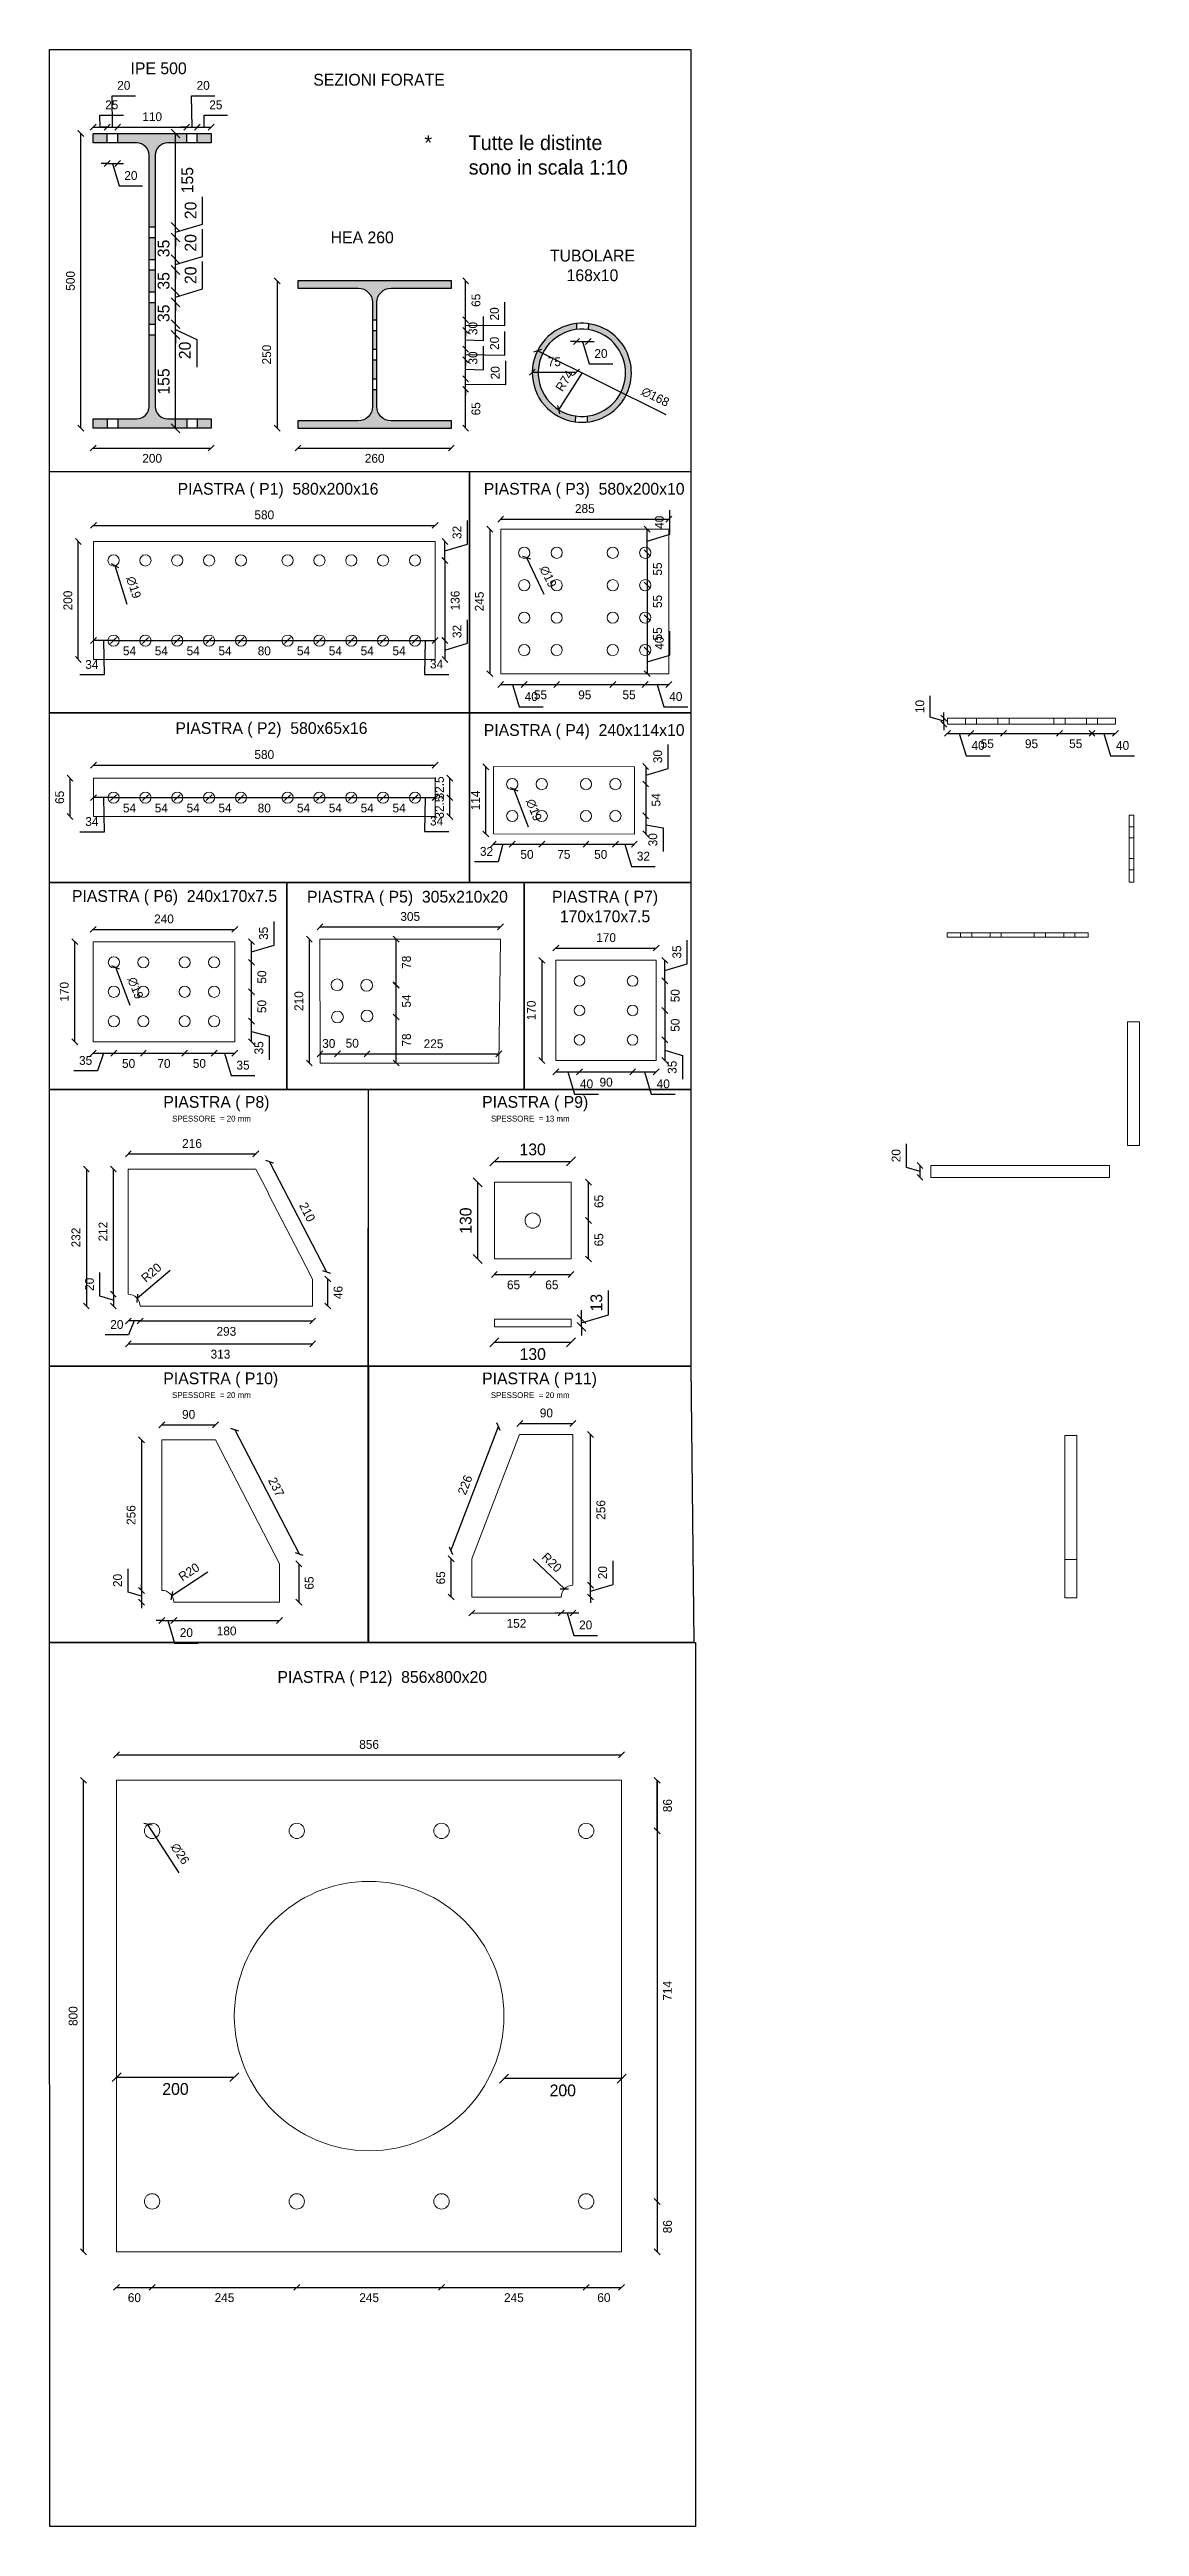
# Model space of a CAD drawing. Header units: millimetres. Extents: x -6949 to 549764, y -83146 to 127128.
# Drawn here: x 17884 to 19732, y -47002 to -42800 of the extents above; entities that cross this region are included whole.
import ezdxf

# ---------------------------------------------------------------- set-up
doc = ezdxf.new("R2010")
doc.units = ezdxf.units.MM
doc.layers.add('piastra', color=6, linetype='Continuous', lineweight=18)
doc.layers.add('SEZIONI acciaio - Steel sections', color=7, linetype='Continuous', lineweight=25)
doc.layers.add('quote', color=7, linetype='Continuous', lineweight=5, true_color=0x383838)
doc.styles.get("Standard").update_dxf_attribs({"font": ''})
doc.styles.get('Standard').set_extended_font_data('Bahnschrift Light')
doc.dimstyles.new('Q 1_10', dxfattribs={"dimtxt": 15, "dimasz": 10, "dimexe": 0.18, "dimexo": 0.0625, "dimgap": 10, "dimtad": 2, "dimdec": 0, "dimzin": 0, "dimdsep": 46, "dimtxsty": 'Standard', "dimblk": 'OBLIQUE', "dimcen": 0, "dimse1": 1, "dimse2": 1, "dimadec": 0, "dimazin": 0, "dimtfac": 1, "dimtdec": 0, "dimtofl": 0, "dimtmove": 1, "dimatfit": 3, "dimfxl": 1, "dimtolj": 1, "dimtzin": 0, "dimarcsym": 1})
doc.dimstyles.new('Q 1_15', dxfattribs={"dimtxt": 20, "dimasz": 15, "dimexe": 0.18, "dimexo": 0.0625, "dimgap": 10, "dimtad": 2, "dimdec": 0, "dimzin": 0, "dimdsep": 46, "dimtxsty": 'Standard', "dimblk": 'OBLIQUE', "dimcen": 0, "dimse1": 1, "dimse2": 1, "dimadec": 0, "dimazin": 0, "dimtfac": 1, "dimtdec": 0, "dimtofl": 0, "dimtmove": 1, "dimatfit": 3, "dimfxl": 1, "dimtolj": 1, "dimtzin": 0, "dimarcsym": 1})

msp = doc.modelspace()

# ---------------------------------------------------------------- texts
at = {"attachment_point": 1}
for s, width, insert, char_height in [('{\\fBahnschrift Light|b0|i0|c0|p34;IPE 500}', 505.54, (18021.4, -42822.1), 20), ('{\\fBahnschrift Light|b0|i0|c0|p34;SEZIONI FORATE}', 505.54, (18331.2, -42841.5), 20), ('\\pxi-3,l4,t4;*^ITutte le distinte sono in scala 1:10', 393.552, (18494.6, -42945.8), 25), ('{\\fBahnschrift Light|b0|i0|c0|p34;HEA 260}', 505.54, (18360.6, -43108.9), 20), ('\\pxqc;{\\fBahnschrift Light|b0|i0|c0|p34;TUBOLARE \\P168x10}', 222.366, (18693.2, -43139.8), 20), ('{\\fBahnschrift Light|b0|i0|c0|p34;PIASTRA ( P1)  580x200x16}', 505.54, (18101.2, -43535.4), 20), ('{\\fBahnschrift Light|b0|i0|c0|p34;PIASTRA ( P3)  580x200x10}', 505.54, (18620.1, -43535.4), 20), ('{\\fBahnschrift Light|b0|i0|c0|p34;PIASTRA ( P2)  580x65x16}', 505.54, (18097.5, -43941.3), 20), ('{\\fBahnschrift Light|b0|i0|c0|p34;PIASTRA ( P4)  240x114x10}', 505.54, (18620.1, -43944.6), 20), ('{\\fBahnschrift Light|b0|i0|c0|p34;PIASTRA ( P6)  240x170x7.5}', 505.54, (17922.1, -44226.1), 20), ('{\\fBahnschrift Light|b0|i0|c0|p34;PIASTRA ( P5)  305x210x20}', 505.54, (18320.6, -44227.3), 20), ('\\pxqc;{\\fBahnschrift Light|b0|i0|c0|p34;PIASTRA ( P7)  \\P170x170x7.5}', 205.414, (18723, -44227.3), 20), ('{\\fBahnschrift Light|b0|i0|c0|p34;PIASTRA ( P8) \\P  \\H0.5x;SPESSORE\\H2x; \\H0.5x;= 20 mm}', 186.753, (18077.1, -44575.4), 20), ('{\\fBahnschrift Light|b0|i0|c0|p34;PIASTRA ( P9) \\P  \\H0.5x;SPESSORE\\H2x; \\H0.5x;= 13 mm}', 186.753, (18617.4, -44575.4), 20), ('{\\fBahnschrift Light|b0|i0|c0|p34;PIASTRA ( P10) \\P  \\H0.5x;SPESSORE\\H2x; \\H0.5x;= 20 mm}', 186.753, (18077, -45044.3), 20), ('{\\fBahnschrift Light|b0|i0|c0|p34;PIASTRA ( P11) \\P  \\H0.5x;SPESSORE\\H2x; \\H0.5x;= 20 mm}', 186.753, (18617.3, -45044.4), 20), ('{\\fBahnschrift Light|b0|i0|c0|p34;PIASTRA ( P12)  856x800x20}', 371.856, (18270.5, -45550.8), 20)]:
    msp.add_mtext_dynamic_manual_height_columns(s, width=width, gutter_width=1, heights=[0], dxfattribs=dict(at, insert=insert, char_height=char_height))

# ---------------------------------------------------------------- blocks, each defined once
blk = doc.blocks.new('_Oblique')
at = {"color": 0, "linetype": 'ByBlock', "lineweight": -2}
blk.add_line((-0.5, -0.5), (0.5, 0.5), dxfattribs=at)
blk = doc.blocks.new('*D502')
at = {"layer": 'Defpoints', "color": 0, "transparency": 16777216}
for p in [(17981.6, -42958.7), (17999.6, -42958.7), (17999.6, -42993.5)]:
    blk.add_point(p, dxfattribs=at)
at = {"layer": 'quote', "color": 0, "lineweight": -2, "transparency": 16777216}
for p, q in [((17981.6, -42993.5), (17971.6, -42993.5)), ((17981.6, -42993.5), (17999.6, -42993.5)), ((17990.6, -42993.5), (18002, -43031.7)), ((17999.6, -42993.5), (18009.6, -42993.5)), ((18002, -43031.7), (18041.9, -43031.7))]:
    blk.add_line(p, q, dxfattribs=at)
at = {"layer": 'quote', "color": 0, "lineweight": -2, "transparency": 16777216, "xscale": 10, "yscale": 10, "zscale": 10}
blk.add_blockref('_Oblique', (17981.6, -42993.5), dxfattribs=at)
at = {"layer": 'quote', "color": 0, "lineweight": -2, "transparency": 16777216, "xscale": 10, "yscale": 10, "zscale": 10, "rotation": 180}
blk.add_blockref('_Oblique', (17999.6, -42993.5), dxfattribs=at)
at = {"layer": 'quote', "color": 0, "transparency": 16777216, "insert": (18022, -43014.1), "char_height": 15, "attachment_point": 5}
blk.add_mtext('\\A1;20', dxfattribs=at)
blk = doc.blocks.new('*D503')
at = {"layer": 'Defpoints', "color": 0, "transparency": 16777216}
for p in [(17937.1, -42942.7), (18158.1, -42942.7), (18158.1, -43442.7)]:
    blk.add_point(p, dxfattribs=at)
at = {"layer": 'quote', "color": 0, "lineweight": -2, "transparency": 16777216}
blk.add_line((17937.1, -43442.7), (17937.1, -42942.7), dxfattribs=at)
at = {"layer": 'quote', "color": 0, "lineweight": -2, "transparency": 16777216, "xscale": 10, "yscale": 10, "zscale": 10}
for p, rotation in [((17937.1, -42942.7), 90), ((17937.1, -43442.7), 270)]:
    blk.add_blockref('_Oblique', p, dxfattribs=dict(at, rotation=rotation))
at = {"layer": 'quote', "color": 0, "transparency": 16777216, "insert": (17919.5, -43192.7), "char_height": 15, "attachment_point": 5, "rotation": 90}
blk.add_mtext('\\A1;500', dxfattribs=at)
blk = doc.blocks.new('*D504')
at = {"layer": 'Defpoints', "color": 0, "transparency": 16777216}
for p in [(17981.6, -42932), (17958.1, -42942.7), (17981.6, -42942.7)]:
    blk.add_point(p, dxfattribs=at)
at = {"layer": 'quote', "color": 0, "lineweight": -2, "transparency": 16777216}
for p, q in [((17958.1, -42932), (17981.6, -42932)), ((17969.8, -42932), (17969.6, -42911.8)), ((17969.6, -42911.8), (18009.3, -42911.8))]:
    blk.add_line(p, q, dxfattribs=at)
at = {"layer": 'quote', "color": 0, "lineweight": -2, "transparency": 16777216, "xscale": 10, "yscale": 10, "zscale": 10, "rotation": 180}
blk.add_blockref('_Oblique', (17958.1, -42932), dxfattribs=at)
at = {"layer": 'quote', "color": 0, "lineweight": -2, "transparency": 16777216, "xscale": 10, "yscale": 10, "zscale": 10}
blk.add_blockref('_Oblique', (17981.6, -42932), dxfattribs=at)
at = {"layer": 'quote', "color": 0, "transparency": 16777216, "insert": (17989.5, -42894.2), "char_height": 15, "attachment_point": 5}
blk.add_mtext('\\A1;25', dxfattribs=at)
blk = doc.blocks.new('*D505')
at = {"layer": 'Defpoints', "color": 0, "transparency": 16777216}
for p in [(17999.6, -42932), (17981.6, -42942.7), (17999.6, -42942.7)]:
    blk.add_point(p, dxfattribs=at)
at = {"layer": 'quote', "color": 0, "lineweight": -2, "transparency": 16777216}
for p, q in [((17990.6, -42932), (17990.1, -42878.9)), ((17990.1, -42878.9), (18030, -42878.9)), ((17981.6, -42932), (17971.6, -42932)), ((17981.6, -42932), (17999.6, -42932)), ((17999.6, -42932), (18009.6, -42932))]:
    blk.add_line(p, q, dxfattribs=at)
at = {"layer": 'quote', "color": 0, "lineweight": -2, "transparency": 16777216, "xscale": 10, "yscale": 10, "zscale": 10}
blk.add_blockref('_Oblique', (17981.6, -42932), dxfattribs=at)
at = {"layer": 'quote', "color": 0, "lineweight": -2, "transparency": 16777216, "xscale": 10, "yscale": 10, "zscale": 10, "rotation": 180}
blk.add_blockref('_Oblique', (17999.6, -42932), dxfattribs=at)
at = {"layer": 'quote', "color": 0, "transparency": 16777216, "insert": (18010, -42861.2), "char_height": 15, "attachment_point": 5}
blk.add_mtext('\\A1;20', dxfattribs=at)
blk = doc.blocks.new('*D506')
at = {"layer": 'Defpoints', "color": 0, "transparency": 16777216}
for p in [(18116.6, -42932), (17999.6, -42942.7), (18116.6, -42942.7)]:
    blk.add_point(p, dxfattribs=at)
at = {"layer": 'quote', "color": 0, "lineweight": -2, "transparency": 16777216}
blk.add_line((17999.6, -42932), (18116.6, -42932), dxfattribs=at)
at = {"layer": 'quote', "color": 0, "lineweight": -2, "transparency": 16777216, "xscale": 10, "yscale": 10, "zscale": 10, "rotation": 180}
blk.add_blockref('_Oblique', (17999.6, -42932), dxfattribs=at)
at = {"layer": 'quote', "color": 0, "lineweight": -2, "transparency": 16777216, "xscale": 10, "yscale": 10, "zscale": 10}
blk.add_blockref('_Oblique', (18116.6, -42932), dxfattribs=at)
at = {"layer": 'quote', "color": 0, "transparency": 16777216, "insert": (18058.1, -42914.3), "char_height": 15, "attachment_point": 5}
blk.add_mtext('\\A1;110', dxfattribs=at)
blk = doc.blocks.new('*D507')
at = {"layer": 'Defpoints', "color": 0, "transparency": 16777216}
for p in [(18134.6, -42932), (18116.6, -42942.7), (18134.6, -42942.7)]:
    blk.add_point(p, dxfattribs=at)
at = {"layer": 'quote', "color": 0, "lineweight": -2, "transparency": 16777216}
for p, q in [((18125.6, -42932), (18124.6, -42878.9)), ((18124.6, -42878.9), (18164.5, -42878.9)), ((18116.6, -42932), (18106.6, -42932)), ((18116.6, -42932), (18134.6, -42932)), ((18134.6, -42932), (18144.6, -42932))]:
    blk.add_line(p, q, dxfattribs=at)
at = {"layer": 'quote', "color": 0, "lineweight": -2, "transparency": 16777216, "xscale": 10, "yscale": 10, "zscale": 10}
blk.add_blockref('_Oblique', (18116.6, -42932), dxfattribs=at)
at = {"layer": 'quote', "color": 0, "lineweight": -2, "transparency": 16777216, "xscale": 10, "yscale": 10, "zscale": 10, "rotation": 180}
blk.add_blockref('_Oblique', (18134.6, -42932), dxfattribs=at)
at = {"layer": 'quote', "color": 0, "transparency": 16777216, "insert": (18144.5, -42861.2), "char_height": 15, "attachment_point": 5}
blk.add_mtext('\\A1;20', dxfattribs=at)
blk = doc.blocks.new('*D508')
at = {"layer": 'Defpoints', "color": 0, "transparency": 16777216}
for p in [(18158.1, -42932), (18134.6, -42942.7), (18158.1, -42942.7)]:
    blk.add_point(p, dxfattribs=at)
at = {"layer": 'quote', "color": 0, "lineweight": -2, "transparency": 16777216}
for p, q in [((18134.6, -42932), (18158.1, -42932)), ((18146.3, -42932), (18146.2, -42911.8)), ((18146.2, -42911.8), (18185.9, -42911.8))]:
    blk.add_line(p, q, dxfattribs=at)
at = {"layer": 'quote', "color": 0, "lineweight": -2, "transparency": 16777216, "xscale": 10, "yscale": 10, "zscale": 10, "rotation": 180}
blk.add_blockref('_Oblique', (18134.6, -42932), dxfattribs=at)
at = {"layer": 'quote', "color": 0, "lineweight": -2, "transparency": 16777216, "xscale": 10, "yscale": 10, "zscale": 10}
blk.add_blockref('_Oblique', (18158.1, -42932), dxfattribs=at)
at = {"layer": 'quote', "color": 0, "transparency": 16777216, "insert": (18166, -42894.2), "char_height": 15, "attachment_point": 5}
blk.add_mtext('\\A1;25', dxfattribs=at)
blk = doc.blocks.new('*D509')
at = {"layer": 'Defpoints', "color": 0, "transparency": 16777216}
for p in [(17958.1, -43442.7), (18158.1, -43442.7), (18158.1, -43476.2)]:
    blk.add_point(p, dxfattribs=at)
at = {"layer": 'quote', "color": 0, "lineweight": -2, "transparency": 16777216}
blk.add_line((17958.1, -43476.2), (18158.1, -43476.2), dxfattribs=at)
at = {"layer": 'quote', "color": 0, "lineweight": -2, "transparency": 16777216, "xscale": 10, "yscale": 10, "zscale": 10, "rotation": 180}
blk.add_blockref('_Oblique', (17958.1, -43476.2), dxfattribs=at)
at = {"layer": 'quote', "color": 0, "lineweight": -2, "transparency": 16777216, "xscale": 10, "yscale": 10, "zscale": 10}
blk.add_blockref('_Oblique', (18158.1, -43476.2), dxfattribs=at)
at = {"layer": 'quote', "color": 0, "transparency": 16777216, "insert": (18058.1, -43493.8), "char_height": 15, "attachment_point": 5}
blk.add_mtext('\\A1;200', dxfattribs=at)
blk = doc.blocks.new('*D510')
at = {"layer": 'Defpoints', "color": 0, "transparency": 16777216}
for p in [(18305.2, -43192.7), (18269.9, -43442.7), (18305.2, -43442.7)]:
    blk.add_point(p, dxfattribs=at)
at = {"layer": 'quote', "color": 0, "lineweight": -2, "transparency": 16777216}
blk.add_line((18269.9, -43192.7), (18269.9, -43442.7), dxfattribs=at)
at = {"layer": 'quote', "color": 0, "lineweight": -2, "transparency": 16777216, "xscale": 10, "yscale": 10, "zscale": 10}
for p, rotation in [((18269.9, -43192.7), 90), ((18269.9, -43442.7), 270)]:
    blk.add_blockref('_Oblique', p, dxfattribs=dict(at, rotation=rotation))
at = {"layer": 'quote', "color": 0, "transparency": 16777216, "insert": (18252.2, -43317.7), "char_height": 15, "attachment_point": 5, "rotation": 90}
blk.add_mtext('\\A1;250', dxfattribs=at)
blk = doc.blocks.new('*D511')
at = {"layer": 'Defpoints', "color": 0, "transparency": 16777216}
for p in [(18305.2, -43442.7), (18565.2, -43442.7), (18565.2, -43476.2)]:
    blk.add_point(p, dxfattribs=at)
at = {"layer": 'quote', "color": 0, "lineweight": -2, "transparency": 16777216}
blk.add_line((18305.2, -43476.2), (18565.2, -43476.2), dxfattribs=at)
at = {"layer": 'quote', "color": 0, "lineweight": -2, "transparency": 16777216, "xscale": 10, "yscale": 10, "zscale": 10, "rotation": 180}
blk.add_blockref('_Oblique', (18305.2, -43476.2), dxfattribs=at)
at = {"layer": 'quote', "color": 0, "lineweight": -2, "transparency": 16777216, "xscale": 10, "yscale": 10, "zscale": 10}
blk.add_blockref('_Oblique', (18565.2, -43476.2), dxfattribs=at)
at = {"layer": 'quote', "color": 0, "transparency": 16777216, "insert": (18435.2, -43493.8), "char_height": 15, "attachment_point": 5}
blk.add_mtext('\\A1;260', dxfattribs=at)
blk = doc.blocks.new('*D512')
at = {"layer": 'Defpoints', "color": 0, "transparency": 16777216}
for p in [(18565.2, -43376.7), (18589.4, -43376.7), (18565.2, -43442.7)]:
    blk.add_point(p, dxfattribs=at)
at = {"layer": 'quote', "color": 0, "lineweight": -2, "transparency": 16777216}
blk.add_line((18589.4, -43442.7), (18589.4, -43376.7), dxfattribs=at)
at = {"layer": 'quote', "color": 0, "lineweight": -2, "transparency": 16777216, "xscale": 10, "yscale": 10, "zscale": 10}
for p, rotation in [((18589.4, -43376.7), 90), ((18589.4, -43442.7), 270)]:
    blk.add_blockref('_Oblique', p, dxfattribs=dict(at, rotation=rotation))
at = {"layer": 'quote', "color": 0, "transparency": 16777216, "insert": (18607, -43409.7), "char_height": 15, "attachment_point": 5, "rotation": 90}
blk.add_mtext('\\A1;65', dxfattribs=at)
blk = doc.blocks.new('*D513')
at = {"layer": 'Defpoints', "color": 0, "transparency": 16777216}
for p in [(18435.2, -43358.7), (18589.4, -43358.7), (18435.2, -43376.7)]:
    blk.add_point(p, dxfattribs=at)
at = {"layer": 'quote', "color": 0, "lineweight": -2, "transparency": 16777216}
for p, q in [((18589.4, -43358.7), (18589.4, -43348.7)), ((18589.4, -43376.7), (18589.4, -43358.7)), ((18657.3, -43368.5), (18657.3, -43328.6)), ((18589.4, -43367.7), (18657.3, -43368.5)), ((18589.4, -43376.7), (18589.4, -43386.7))]:
    blk.add_line(p, q, dxfattribs=at)
at = {"layer": 'quote', "color": 0, "lineweight": -2, "transparency": 16777216, "xscale": 10, "yscale": 10, "zscale": 10}
for p, rotation in [((18589.4, -43358.7), 270), ((18589.4, -43376.7), 90)]:
    blk.add_blockref('_Oblique', p, dxfattribs=dict(at, rotation=rotation))
at = {"layer": 'quote', "color": 0, "transparency": 16777216, "insert": (18639.6, -43348.5), "char_height": 15, "attachment_point": 5, "rotation": 90}
blk.add_mtext('\\A1;20', dxfattribs=at)
blk = doc.blocks.new('*D514')
at = {"layer": 'Defpoints', "color": 0, "transparency": 16777216}
for p in [(18435.2, -43358.7), (18439, -43326.7), (18589.4, -43326.7)]:
    blk.add_point(p, dxfattribs=at)
at = {"layer": 'quote', "color": 0, "lineweight": -2, "transparency": 16777216}
for p, q in [((18619.6, -43343.6), (18619.6, -43303.3)), ((18589.4, -43358.7), (18589.4, -43326.7)), ((18589.4, -43342.7), (18619.6, -43343.6))]:
    blk.add_line(p, q, dxfattribs=at)
at = {"layer": 'quote', "color": 0, "lineweight": -2, "transparency": 16777216, "xscale": 10, "yscale": 10, "zscale": 10}
for p, rotation in [((18589.4, -43326.7), 90), ((18589.4, -43358.7), 270)]:
    blk.add_blockref('_Oblique', p, dxfattribs=dict(at, rotation=rotation))
at = {"layer": 'quote', "color": 0, "transparency": 16777216, "insert": (18601.9, -43323.5), "char_height": 15, "attachment_point": 5, "rotation": 90}
blk.add_mtext('\\A1;30', dxfattribs=at)
blk = doc.blocks.new('*D515')
at = {"layer": 'Defpoints', "color": 0, "transparency": 16777216}
for p in [(18439, -43308.7), (18589.4, -43308.7), (18439, -43326.7)]:
    blk.add_point(p, dxfattribs=at)
at = {"layer": 'quote', "color": 0, "lineweight": -2, "transparency": 16777216}
for p, q in [((18589.4, -43308.7), (18589.4, -43298.7)), ((18589.4, -43326.7), (18589.4, -43308.7)), ((18655.9, -43318.6), (18655.9, -43278.7)), ((18589.4, -43317.7), (18655.9, -43318.6)), ((18589.4, -43326.7), (18589.4, -43336.7))]:
    blk.add_line(p, q, dxfattribs=at)
at = {"layer": 'quote', "color": 0, "lineweight": -2, "transparency": 16777216, "xscale": 10, "yscale": 10, "zscale": 10}
for p, rotation in [((18589.4, -43308.7), 270), ((18589.4, -43326.7), 90)]:
    blk.add_blockref('_Oblique', p, dxfattribs=dict(at, rotation=rotation))
at = {"layer": 'quote', "color": 0, "transparency": 16777216, "insert": (18638.3, -43298.7), "char_height": 15, "attachment_point": 5, "rotation": 90}
blk.add_mtext('\\A1;20', dxfattribs=at)
blk = doc.blocks.new('*D516')
at = {"layer": 'Defpoints', "color": 0, "transparency": 16777216}
for p in [(18439, -43276.7), (18439, -43308.7), (18589.4, -43276.7)]:
    blk.add_point(p, dxfattribs=at)
at = {"layer": 'quote', "color": 0, "lineweight": -2, "transparency": 16777216}
for p, q in [((18619.6, -43293.6), (18619.6, -43253.3)), ((18589.4, -43308.7), (18589.4, -43276.7)), ((18589.4, -43292.7), (18619.6, -43293.6))]:
    blk.add_line(p, q, dxfattribs=at)
at = {"layer": 'quote', "color": 0, "lineweight": -2, "transparency": 16777216, "xscale": 10, "yscale": 10, "zscale": 10}
for p, rotation in [((18589.4, -43276.7), 90), ((18589.4, -43308.7), 270)]:
    blk.add_blockref('_Oblique', p, dxfattribs=dict(at, rotation=rotation))
at = {"layer": 'quote', "color": 0, "transparency": 16777216, "insert": (18601.9, -43273.5), "char_height": 15, "attachment_point": 5, "rotation": 90}
blk.add_mtext('\\A1;30', dxfattribs=at)
blk = doc.blocks.new('*D517')
at = {"layer": 'Defpoints', "color": 0, "transparency": 16777216}
for p in [(18439, -43258.7), (18589.4, -43258.7), (18439, -43276.7)]:
    blk.add_point(p, dxfattribs=at)
at = {"layer": 'quote', "color": 0, "lineweight": -2, "transparency": 16777216}
for p, q in [((18655.9, -43268.6), (18655.9, -43228.7)), ((18589.4, -43258.7), (18589.4, -43248.7)), ((18589.4, -43276.7), (18589.4, -43258.7)), ((18589.4, -43267.7), (18655.9, -43268.6)), ((18589.4, -43276.7), (18589.4, -43286.7))]:
    blk.add_line(p, q, dxfattribs=at)
at = {"layer": 'quote', "color": 0, "lineweight": -2, "transparency": 16777216, "xscale": 10, "yscale": 10, "zscale": 10}
for p, rotation in [((18589.4, -43258.7), 270), ((18589.4, -43276.7), 90)]:
    blk.add_blockref('_Oblique', p, dxfattribs=dict(at, rotation=rotation))
at = {"layer": 'quote', "color": 0, "transparency": 16777216, "insert": (18638.3, -43248.7), "char_height": 15, "attachment_point": 5, "rotation": 90}
blk.add_mtext('\\A1;20', dxfattribs=at)
blk = doc.blocks.new('*D518')
at = {"layer": 'Defpoints', "color": 0, "transparency": 16777216}
for p in [(18435.2, -43192.7), (18589.4, -43192.7), (18439, -43258.7)]:
    blk.add_point(p, dxfattribs=at)
at = {"layer": 'quote', "color": 0, "lineweight": -2, "transparency": 16777216}
blk.add_line((18589.4, -43258.7), (18589.4, -43192.7), dxfattribs=at)
at = {"layer": 'quote', "color": 0, "lineweight": -2, "transparency": 16777216, "xscale": 10, "yscale": 10, "zscale": 10}
for p, rotation in [((18589.4, -43192.7), 90), ((18589.4, -43258.7), 270)]:
    blk.add_blockref('_Oblique', p, dxfattribs=dict(at, rotation=rotation))
at = {"layer": 'quote', "color": 0, "transparency": 16777216, "insert": (18607, -43225.7), "char_height": 15, "attachment_point": 5, "rotation": 90}
blk.add_mtext('\\A1;65', dxfattribs=at)
blk = doc.blocks.new('*D519')
at = {"layer": 'Defpoints', "color": 0, "transparency": 16777216}
for p in [(18777.4, -43270.1), (18797.4, -43270.4), (18797.4, -43295.5)]:
    blk.add_point(p, dxfattribs=at)
at = {"layer": 'quote', "color": 0, "lineweight": -2, "transparency": 16777216}
for p, q in [((18777.4, -43295.5), (18767.4, -43295.5)), ((18777.4, -43295.5), (18797.4, -43295.5)), ((18787.4, -43295.5), (18798.9, -43333.7)), ((18797.4, -43295.5), (18807.4, -43295.5)), ((18798.9, -43333.7), (18838.7, -43333.7))]:
    blk.add_line(p, q, dxfattribs=at)
at = {"layer": 'quote', "color": 0, "lineweight": -2, "transparency": 16777216, "xscale": 10, "yscale": 10, "zscale": 10}
blk.add_blockref('_Oblique', (18777.4, -43295.5), dxfattribs=at)
at = {"layer": 'quote', "color": 0, "lineweight": -2, "transparency": 16777216, "xscale": 10, "yscale": 10, "zscale": 10, "rotation": 180}
blk.add_blockref('_Oblique', (18797.4, -43295.5), dxfattribs=at)
at = {"layer": 'quote', "color": 0, "transparency": 16777216, "insert": (18818.8, -43316), "char_height": 15, "attachment_point": 5}
blk.add_mtext('\\A1;20', dxfattribs=at)
blk = doc.blocks.new('*D520')
at = {"layer": 'Defpoints', "color": 0, "transparency": 16777216}
for p in [(18711.2, -43311.2), (18861.6, -43386)]:
    blk.add_point(p, dxfattribs=at)
at = {"layer": 'quote', "color": 0, "lineweight": -2, "transparency": 16777216}
blk.add_line((18929.6, -43419.8), (18711.2, -43311.2), dxfattribs=at)
at = {"layer": 'quote', "color": 0, "lineweight": -2, "transparency": 16777216, "xscale": 10, "yscale": 10, "zscale": 10, "rotation": 153.5711230374968}
blk.add_blockref('_Oblique', (18711.2, -43311.2), dxfattribs=at)
at = {"layer": 'quote', "color": 0, "transparency": 16777216, "insert": (18911, -43389.5), "char_height": 15, "attachment_point": 5, "rotation": 333.5711}
blk.add_mtext('\\A1;∅168', dxfattribs=at)
blk = doc.blocks.new('*D521')
at = {"layer": 'Defpoints', "color": 0, "transparency": 16777216}
for p in [(18786.4, -43348.6), (18746.8, -43411.2)]:
    blk.add_point(p, dxfattribs=at)
at = {"layer": 'quote', "color": 0, "lineweight": -2, "transparency": 16777216}
blk.add_line((18786.1, -43349), (18746.8, -43411.2), dxfattribs=at)
at = {"layer": 'quote', "color": 0, "lineweight": -2, "transparency": 16777216, "xscale": 10, "yscale": 10, "zscale": 10, "rotation": 237.7112671673376}
blk.add_blockref('_Oblique', (18746.8, -43411.2), dxfattribs=at)
at = {"layer": 'quote', "color": 0, "transparency": 16777216, "insert": (18757, -43362.3), "char_height": 15, "attachment_point": 5, "rotation": 57.7113}
blk.add_mtext('\\A1;R74', dxfattribs=at)
blk = doc.blocks.new('*D522')
at = {"layer": 'Defpoints', "color": 0, "transparency": 16777216}
for p in [(18702.4, -43347.5), (18777.4, -43347.5), (18777.4, -43347.5)]:
    blk.add_point(p, dxfattribs=at)
at = {"layer": 'quote', "color": 0, "lineweight": -2, "transparency": 16777216}
blk.add_line((18702.4, -43347.5), (18777.4, -43347.5), dxfattribs=at)
at = {"layer": 'quote', "color": 0, "lineweight": -2, "transparency": 16777216, "xscale": 10, "yscale": 10, "zscale": 10, "rotation": 180}
blk.add_blockref('_Oblique', (18702.4, -43347.5), dxfattribs=at)
at = {"layer": 'quote', "color": 0, "lineweight": -2, "transparency": 16777216, "xscale": 10, "yscale": 10, "zscale": 10}
blk.add_blockref('_Oblique', (18777.4, -43347.5), dxfattribs=at)
at = {"layer": 'quote', "color": 0, "transparency": 16777216, "insert": (18739.9, -43330), "char_height": 15, "attachment_point": 5}
blk.add_mtext('\\A1;75', dxfattribs=at)
blk = doc.blocks.new('*D523')
at = {"layer": 'Defpoints', "color": 0, "transparency": 16777216}
for p in [(18537.6, -43607.4), (17958.6, -43634.9), (18537.6, -43634.9)]:
    blk.add_point(p, dxfattribs=at)
at = {"layer": 'quote', "color": 0, "lineweight": -2, "transparency": 16777216}
blk.add_line((17958.6, -43607.4), (18537.6, -43607.4), dxfattribs=at)
at = {"layer": 'quote', "color": 0, "lineweight": -2, "transparency": 16777216, "xscale": 10, "yscale": 10, "zscale": 10, "rotation": 180}
blk.add_blockref('_Oblique', (17958.6, -43607.4), dxfattribs=at)
at = {"layer": 'quote', "color": 0, "lineweight": -2, "transparency": 16777216, "xscale": 10, "yscale": 10, "zscale": 10}
blk.add_blockref('_Oblique', (18537.6, -43607.4), dxfattribs=at)
at = {"layer": 'quote', "color": 0, "transparency": 16777216, "insert": (18248.1, -43589.7), "char_height": 15, "attachment_point": 5}
blk.add_mtext('\\A1;580', dxfattribs=at)
blk = doc.blocks.new('*D524')
at = {"layer": 'Defpoints', "color": 0, "transparency": 16777216}
for p in [(17932.9, -43634.9), (17958.6, -43634.9), (17958.6, -43834.9)]:
    blk.add_point(p, dxfattribs=at)
at = {"layer": 'quote', "color": 0, "lineweight": -2, "transparency": 16777216}
blk.add_line((17932.9, -43834.9), (17932.9, -43634.9), dxfattribs=at)
at = {"layer": 'quote', "color": 0, "lineweight": -2, "transparency": 16777216, "xscale": 10, "yscale": 10, "zscale": 10}
for p, rotation in [((17932.9, -43634.9), 90), ((17932.9, -43834.9), 270)]:
    blk.add_blockref('_Oblique', p, dxfattribs=dict(at, rotation=rotation))
at = {"layer": 'quote', "color": 0, "transparency": 16777216, "insert": (17915.2, -43734.9), "char_height": 15, "attachment_point": 5, "rotation": 90}
blk.add_mtext('\\A1;200', dxfattribs=at)
blk = doc.blocks.new('*D525')
at = {"layer": 'Defpoints', "color": 0, "transparency": 16777216}
for p in [(17989.8, -43657.8), (17995.4, -43675.9)]:
    blk.add_point(p, dxfattribs=at)
at = {"layer": 'quote', "color": 0, "lineweight": -2, "transparency": 16777216}
blk.add_line((18015.8, -43741.5), (17995.4, -43675.9), dxfattribs=at)
at = {"layer": 'quote', "color": 0, "lineweight": -2, "transparency": 16777216, "xscale": 10, "yscale": 10, "zscale": 10, "rotation": 107.2940765247792}
blk.add_blockref('_Oblique', (17995.4, -43675.9), dxfattribs=at)
at = {"layer": 'quote', "color": 0, "transparency": 16777216, "insert": (18026.7, -43712.7), "char_height": 15, "attachment_point": 5, "rotation": 287.2941}
blk.add_mtext('\\A1;∅19', dxfattribs=at)
blk = doc.blocks.new('*D526')
at = {"layer": 'Defpoints', "color": 0, "transparency": 16777216}
for p in [(17992.6, -43802.9), (18046.6, -43802.9), (18046.6, -43802.9)]:
    blk.add_point(p, dxfattribs=at)
at = {"layer": 'quote', "color": 0, "lineweight": -2, "transparency": 16777216}
blk.add_line((17992.6, -43802.9), (18046.6, -43802.9), dxfattribs=at)
at = {"layer": 'quote', "color": 0, "lineweight": -2, "transparency": 16777216, "xscale": 10, "yscale": 10, "zscale": 10, "rotation": 180}
blk.add_blockref('_Oblique', (17992.6, -43802.9), dxfattribs=at)
at = {"layer": 'quote', "color": 0, "lineweight": -2, "transparency": 16777216, "xscale": 10, "yscale": 10, "zscale": 10}
blk.add_blockref('_Oblique', (18046.6, -43802.9), dxfattribs=at)
at = {"layer": 'quote', "color": 0, "transparency": 16777216, "insert": (18019.6, -43820.4), "char_height": 15, "attachment_point": 5}
blk.add_mtext('\\A1;54', dxfattribs=at)
blk = doc.blocks.new('*D527')
at = {"layer": 'Defpoints', "color": 0, "transparency": 16777216}
for p in [(18046.6, -43802.9), (18100.6, -43802.9), (18100.6, -43802.9)]:
    blk.add_point(p, dxfattribs=at)
at = {"layer": 'quote', "color": 0, "lineweight": -2, "transparency": 16777216}
blk.add_line((18046.6, -43802.9), (18100.6, -43802.9), dxfattribs=at)
at = {"layer": 'quote', "color": 0, "lineweight": -2, "transparency": 16777216, "xscale": 10, "yscale": 10, "zscale": 10, "rotation": 180}
blk.add_blockref('_Oblique', (18046.6, -43802.9), dxfattribs=at)
at = {"layer": 'quote', "color": 0, "lineweight": -2, "transparency": 16777216, "xscale": 10, "yscale": 10, "zscale": 10}
blk.add_blockref('_Oblique', (18100.6, -43802.9), dxfattribs=at)
at = {"layer": 'quote', "color": 0, "transparency": 16777216, "insert": (18073.6, -43820.4), "char_height": 15, "attachment_point": 5}
blk.add_mtext('\\A1;54', dxfattribs=at)
blk = doc.blocks.new('*D528')
at = {"layer": 'Defpoints', "color": 0, "transparency": 16777216}
for p in [(18100.6, -43802.9), (18154.6, -43802.9), (18154.6, -43802.9)]:
    blk.add_point(p, dxfattribs=at)
at = {"layer": 'quote', "color": 0, "lineweight": -2, "transparency": 16777216}
blk.add_line((18100.6, -43802.9), (18154.6, -43802.9), dxfattribs=at)
at = {"layer": 'quote', "color": 0, "lineweight": -2, "transparency": 16777216, "xscale": 10, "yscale": 10, "zscale": 10, "rotation": 180}
blk.add_blockref('_Oblique', (18100.6, -43802.9), dxfattribs=at)
at = {"layer": 'quote', "color": 0, "lineweight": -2, "transparency": 16777216, "xscale": 10, "yscale": 10, "zscale": 10}
blk.add_blockref('_Oblique', (18154.6, -43802.9), dxfattribs=at)
at = {"layer": 'quote', "color": 0, "transparency": 16777216, "insert": (18127.6, -43820.4), "char_height": 15, "attachment_point": 5}
blk.add_mtext('\\A1;54', dxfattribs=at)
blk = doc.blocks.new('*D529')
at = {"layer": 'Defpoints', "color": 0, "transparency": 16777216}
for p in [(18154.6, -43802.9), (18208.6, -43802.9), (18208.6, -43802.9)]:
    blk.add_point(p, dxfattribs=at)
at = {"layer": 'quote', "color": 0, "lineweight": -2, "transparency": 16777216}
blk.add_line((18154.6, -43802.9), (18208.6, -43802.9), dxfattribs=at)
at = {"layer": 'quote', "color": 0, "lineweight": -2, "transparency": 16777216, "xscale": 10, "yscale": 10, "zscale": 10, "rotation": 180}
blk.add_blockref('_Oblique', (18154.6, -43802.9), dxfattribs=at)
at = {"layer": 'quote', "color": 0, "lineweight": -2, "transparency": 16777216, "xscale": 10, "yscale": 10, "zscale": 10}
blk.add_blockref('_Oblique', (18208.6, -43802.9), dxfattribs=at)
at = {"layer": 'quote', "color": 0, "transparency": 16777216, "insert": (18181.6, -43820.4), "char_height": 15, "attachment_point": 5}
blk.add_mtext('\\A1;54', dxfattribs=at)
blk = doc.blocks.new('*D530')
at = {"layer": 'Defpoints', "color": 0, "transparency": 16777216}
for p in [(18208.6, -43802.9), (18287.6, -43802.9), (18287.6, -43802.9)]:
    blk.add_point(p, dxfattribs=at)
at = {"layer": 'quote', "color": 0, "lineweight": -2, "transparency": 16777216}
blk.add_line((18208.6, -43802.9), (18287.6, -43802.9), dxfattribs=at)
at = {"layer": 'quote', "color": 0, "lineweight": -2, "transparency": 16777216, "xscale": 10, "yscale": 10, "zscale": 10, "rotation": 180}
blk.add_blockref('_Oblique', (18208.6, -43802.9), dxfattribs=at)
at = {"layer": 'quote', "color": 0, "lineweight": -2, "transparency": 16777216, "xscale": 10, "yscale": 10, "zscale": 10}
blk.add_blockref('_Oblique', (18287.6, -43802.9), dxfattribs=at)
at = {"layer": 'quote', "color": 0, "transparency": 16777216, "insert": (18248.1, -43820.5), "char_height": 15, "attachment_point": 5}
blk.add_mtext('\\A1;80', dxfattribs=at)
blk = doc.blocks.new('*D531')
at = {"layer": 'Defpoints', "color": 0, "transparency": 16777216}
for p in [(18287.6, -43802.9), (18341.6, -43802.9), (18341.6, -43802.9)]:
    blk.add_point(p, dxfattribs=at)
at = {"layer": 'quote', "color": 0, "lineweight": -2, "transparency": 16777216}
blk.add_line((18287.6, -43802.9), (18341.6, -43802.9), dxfattribs=at)
at = {"layer": 'quote', "color": 0, "lineweight": -2, "transparency": 16777216, "xscale": 10, "yscale": 10, "zscale": 10, "rotation": 180}
blk.add_blockref('_Oblique', (18287.6, -43802.9), dxfattribs=at)
at = {"layer": 'quote', "color": 0, "lineweight": -2, "transparency": 16777216, "xscale": 10, "yscale": 10, "zscale": 10}
blk.add_blockref('_Oblique', (18341.6, -43802.9), dxfattribs=at)
at = {"layer": 'quote', "color": 0, "transparency": 16777216, "insert": (18314.6, -43820.4), "char_height": 15, "attachment_point": 5}
blk.add_mtext('\\A1;54', dxfattribs=at)
blk = doc.blocks.new('*D532')
at = {"layer": 'Defpoints', "color": 0, "transparency": 16777216}
for p in [(18341.6, -43802.9), (18395.6, -43802.9), (18395.6, -43802.9)]:
    blk.add_point(p, dxfattribs=at)
at = {"layer": 'quote', "color": 0, "lineweight": -2, "transparency": 16777216}
blk.add_line((18341.6, -43802.9), (18395.6, -43802.9), dxfattribs=at)
at = {"layer": 'quote', "color": 0, "lineweight": -2, "transparency": 16777216, "xscale": 10, "yscale": 10, "zscale": 10, "rotation": 180}
blk.add_blockref('_Oblique', (18341.6, -43802.9), dxfattribs=at)
at = {"layer": 'quote', "color": 0, "lineweight": -2, "transparency": 16777216, "xscale": 10, "yscale": 10, "zscale": 10}
blk.add_blockref('_Oblique', (18395.6, -43802.9), dxfattribs=at)
at = {"layer": 'quote', "color": 0, "transparency": 16777216, "insert": (18368.6, -43820.4), "char_height": 15, "attachment_point": 5}
blk.add_mtext('\\A1;54', dxfattribs=at)
blk = doc.blocks.new('*D533')
at = {"layer": 'Defpoints', "color": 0, "transparency": 16777216}
for p in [(18395.6, -43802.9), (18449.6, -43802.9), (18449.6, -43802.9)]:
    blk.add_point(p, dxfattribs=at)
at = {"layer": 'quote', "color": 0, "lineweight": -2, "transparency": 16777216}
blk.add_line((18395.6, -43802.9), (18449.6, -43802.9), dxfattribs=at)
at = {"layer": 'quote', "color": 0, "lineweight": -2, "transparency": 16777216, "xscale": 10, "yscale": 10, "zscale": 10, "rotation": 180}
blk.add_blockref('_Oblique', (18395.6, -43802.9), dxfattribs=at)
at = {"layer": 'quote', "color": 0, "lineweight": -2, "transparency": 16777216, "xscale": 10, "yscale": 10, "zscale": 10}
blk.add_blockref('_Oblique', (18449.6, -43802.9), dxfattribs=at)
at = {"layer": 'quote', "color": 0, "transparency": 16777216, "insert": (18422.6, -43820.4), "char_height": 15, "attachment_point": 5}
blk.add_mtext('\\A1;54', dxfattribs=at)
blk = doc.blocks.new('*D534')
at = {"layer": 'Defpoints', "color": 0, "transparency": 16777216}
for p in [(18449.6, -43802.9), (18503.6, -43802.9), (18503.6, -43802.9)]:
    blk.add_point(p, dxfattribs=at)
at = {"layer": 'quote', "color": 0, "lineweight": -2, "transparency": 16777216}
blk.add_line((18449.6, -43802.9), (18503.6, -43802.9), dxfattribs=at)
at = {"layer": 'quote', "color": 0, "lineweight": -2, "transparency": 16777216, "xscale": 10, "yscale": 10, "zscale": 10, "rotation": 180}
blk.add_blockref('_Oblique', (18449.6, -43802.9), dxfattribs=at)
at = {"layer": 'quote', "color": 0, "lineweight": -2, "transparency": 16777216, "xscale": 10, "yscale": 10, "zscale": 10}
blk.add_blockref('_Oblique', (18503.6, -43802.9), dxfattribs=at)
at = {"layer": 'quote', "color": 0, "transparency": 16777216, "insert": (18476.6, -43820.4), "char_height": 15, "attachment_point": 5}
blk.add_mtext('\\A1;54', dxfattribs=at)
blk = doc.blocks.new('*D535')
at = {"layer": 'Defpoints', "color": 0, "transparency": 16777216}
for p in [(18503.6, -43802.9), (18537.6, -43800.4), (18537.6, -43802.9)]:
    blk.add_point(p, dxfattribs=at)
at = {"layer": 'quote', "color": 0, "lineweight": -2, "transparency": 16777216}
for p, q in [((18503.6, -43802.9), (18537.6, -43802.9)), ((18520.6, -43802.9), (18519.6, -43860.3)), ((18519.6, -43860.3), (18560.9, -43860.3))]:
    blk.add_line(p, q, dxfattribs=at)
at = {"layer": 'quote', "color": 0, "lineweight": -2, "transparency": 16777216, "xscale": 10, "yscale": 10, "zscale": 10, "rotation": 180}
blk.add_blockref('_Oblique', (18503.6, -43802.9), dxfattribs=at)
at = {"layer": 'quote', "color": 0, "lineweight": -2, "transparency": 16777216, "xscale": 10, "yscale": 10, "zscale": 10}
blk.add_blockref('_Oblique', (18537.6, -43802.9), dxfattribs=at)
at = {"layer": 'quote', "color": 0, "transparency": 16777216, "insert": (18540.2, -43842.7), "char_height": 15, "attachment_point": 5}
blk.add_mtext('\\A1;34', dxfattribs=at)
blk = doc.blocks.new('*D536')
at = {"layer": 'Defpoints', "color": 0, "transparency": 16777216}
for p in [(17958.6, -43800.4), (17958.6, -43802.9), (17992.6, -43802.9)]:
    blk.add_point(p, dxfattribs=at)
at = {"layer": 'quote', "color": 0, "lineweight": -2, "transparency": 16777216}
for p, q in [((17992.6, -43802.9), (17958.6, -43802.9)), ((17975.6, -43802.9), (17976.5, -43861.1)), ((17976.5, -43861.1), (17935.3, -43861.1))]:
    blk.add_line(p, q, dxfattribs=at)
at = {"layer": 'quote', "color": 0, "lineweight": -2, "transparency": 16777216, "xscale": 10, "yscale": 10, "zscale": 10, "rotation": 180}
blk.add_blockref('_Oblique', (17958.6, -43802.9), dxfattribs=at)
at = {"layer": 'quote', "color": 0, "lineweight": -2, "transparency": 16777216, "xscale": 10, "yscale": 10, "zscale": 10}
blk.add_blockref('_Oblique', (17992.6, -43802.9), dxfattribs=at)
at = {"layer": 'quote', "color": 0, "transparency": 16777216, "insert": (17955.9, -43843.5), "char_height": 15, "attachment_point": 5}
blk.add_mtext('\\A1;34', dxfattribs=at)
blk = doc.blocks.new('*D562')
at = {"layer": 'Defpoints', "color": 0, "transparency": 16777216}
for p in [(17992.6, -44069.3), (18046.6, -44069.3), (18046.6, -44069.3)]:
    blk.add_point(p, dxfattribs=at)
at = {"layer": 'quote', "color": 0, "lineweight": -2, "transparency": 16777216}
blk.add_line((17992.6, -44069.3), (18046.6, -44069.3), dxfattribs=at)
at = {"layer": 'quote', "color": 0, "lineweight": -2, "transparency": 16777216, "xscale": 10, "yscale": 10, "zscale": 10, "rotation": 180}
blk.add_blockref('_Oblique', (17992.6, -44069.3), dxfattribs=at)
at = {"layer": 'quote', "color": 0, "lineweight": -2, "transparency": 16777216, "xscale": 10, "yscale": 10, "zscale": 10}
blk.add_blockref('_Oblique', (18046.6, -44069.3), dxfattribs=at)
at = {"layer": 'quote', "color": 0, "transparency": 16777216, "insert": (18019.6, -44086.9), "char_height": 15, "attachment_point": 5}
blk.add_mtext('\\A1;54', dxfattribs=at)
blk = doc.blocks.new('*D563')
at = {"layer": 'Defpoints', "color": 0, "transparency": 16777216}
for p in [(18046.6, -44069.3), (18100.6, -44069.3), (18100.6, -44069.3)]:
    blk.add_point(p, dxfattribs=at)
at = {"layer": 'quote', "color": 0, "lineweight": -2, "transparency": 16777216}
blk.add_line((18046.6, -44069.3), (18100.6, -44069.3), dxfattribs=at)
at = {"layer": 'quote', "color": 0, "lineweight": -2, "transparency": 16777216, "xscale": 10, "yscale": 10, "zscale": 10, "rotation": 180}
blk.add_blockref('_Oblique', (18046.6, -44069.3), dxfattribs=at)
at = {"layer": 'quote', "color": 0, "lineweight": -2, "transparency": 16777216, "xscale": 10, "yscale": 10, "zscale": 10}
blk.add_blockref('_Oblique', (18100.6, -44069.3), dxfattribs=at)
at = {"layer": 'quote', "color": 0, "transparency": 16777216, "insert": (18073.6, -44086.9), "char_height": 15, "attachment_point": 5}
blk.add_mtext('\\A1;54', dxfattribs=at)
blk = doc.blocks.new('*D564')
at = {"layer": 'Defpoints', "color": 0, "transparency": 16777216}
for p in [(18100.6, -44069.3), (18154.6, -44069.3), (18154.6, -44069.3)]:
    blk.add_point(p, dxfattribs=at)
at = {"layer": 'quote', "color": 0, "lineweight": -2, "transparency": 16777216}
blk.add_line((18100.6, -44069.3), (18154.6, -44069.3), dxfattribs=at)
at = {"layer": 'quote', "color": 0, "lineweight": -2, "transparency": 16777216, "xscale": 10, "yscale": 10, "zscale": 10, "rotation": 180}
blk.add_blockref('_Oblique', (18100.6, -44069.3), dxfattribs=at)
at = {"layer": 'quote', "color": 0, "lineweight": -2, "transparency": 16777216, "xscale": 10, "yscale": 10, "zscale": 10}
blk.add_blockref('_Oblique', (18154.6, -44069.3), dxfattribs=at)
at = {"layer": 'quote', "color": 0, "transparency": 16777216, "insert": (18127.6, -44086.9), "char_height": 15, "attachment_point": 5}
blk.add_mtext('\\A1;54', dxfattribs=at)
blk = doc.blocks.new('*D565')
at = {"layer": 'Defpoints', "color": 0, "transparency": 16777216}
for p in [(18154.6, -44069.3), (18208.6, -44069.3), (18208.6, -44069.3)]:
    blk.add_point(p, dxfattribs=at)
at = {"layer": 'quote', "color": 0, "lineweight": -2, "transparency": 16777216}
blk.add_line((18154.6, -44069.3), (18208.6, -44069.3), dxfattribs=at)
at = {"layer": 'quote', "color": 0, "lineweight": -2, "transparency": 16777216, "xscale": 10, "yscale": 10, "zscale": 10, "rotation": 180}
blk.add_blockref('_Oblique', (18154.6, -44069.3), dxfattribs=at)
at = {"layer": 'quote', "color": 0, "lineweight": -2, "transparency": 16777216, "xscale": 10, "yscale": 10, "zscale": 10}
blk.add_blockref('_Oblique', (18208.6, -44069.3), dxfattribs=at)
at = {"layer": 'quote', "color": 0, "transparency": 16777216, "insert": (18181.6, -44086.9), "char_height": 15, "attachment_point": 5}
blk.add_mtext('\\A1;54', dxfattribs=at)
blk = doc.blocks.new('*D566')
at = {"layer": 'Defpoints', "color": 0, "transparency": 16777216}
for p in [(18208.6, -44069.3), (18287.6, -44069.3), (18287.6, -44069.3)]:
    blk.add_point(p, dxfattribs=at)
at = {"layer": 'quote', "color": 0, "lineweight": -2, "transparency": 16777216}
blk.add_line((18208.6, -44069.3), (18287.6, -44069.3), dxfattribs=at)
at = {"layer": 'quote', "color": 0, "lineweight": -2, "transparency": 16777216, "xscale": 10, "yscale": 10, "zscale": 10, "rotation": 180}
blk.add_blockref('_Oblique', (18208.6, -44069.3), dxfattribs=at)
at = {"layer": 'quote', "color": 0, "lineweight": -2, "transparency": 16777216, "xscale": 10, "yscale": 10, "zscale": 10}
blk.add_blockref('_Oblique', (18287.6, -44069.3), dxfattribs=at)
at = {"layer": 'quote', "color": 0, "transparency": 16777216, "insert": (18248.1, -44087), "char_height": 15, "attachment_point": 5}
blk.add_mtext('\\A1;80', dxfattribs=at)
blk = doc.blocks.new('*D567')
at = {"layer": 'Defpoints', "color": 0, "transparency": 16777216}
for p in [(18287.6, -44069.3), (18341.6, -44069.3), (18341.6, -44069.3)]:
    blk.add_point(p, dxfattribs=at)
at = {"layer": 'quote', "color": 0, "lineweight": -2, "transparency": 16777216}
blk.add_line((18287.6, -44069.3), (18341.6, -44069.3), dxfattribs=at)
at = {"layer": 'quote', "color": 0, "lineweight": -2, "transparency": 16777216, "xscale": 10, "yscale": 10, "zscale": 10, "rotation": 180}
blk.add_blockref('_Oblique', (18287.6, -44069.3), dxfattribs=at)
at = {"layer": 'quote', "color": 0, "lineweight": -2, "transparency": 16777216, "xscale": 10, "yscale": 10, "zscale": 10}
blk.add_blockref('_Oblique', (18341.6, -44069.3), dxfattribs=at)
at = {"layer": 'quote', "color": 0, "transparency": 16777216, "insert": (18314.6, -44086.9), "char_height": 15, "attachment_point": 5}
blk.add_mtext('\\A1;54', dxfattribs=at)
blk = doc.blocks.new('*D568')
at = {"layer": 'Defpoints', "color": 0, "transparency": 16777216}
for p in [(18341.6, -44069.3), (18395.6, -44069.3), (18395.6, -44069.3)]:
    blk.add_point(p, dxfattribs=at)
at = {"layer": 'quote', "color": 0, "lineweight": -2, "transparency": 16777216}
blk.add_line((18341.6, -44069.3), (18395.6, -44069.3), dxfattribs=at)
at = {"layer": 'quote', "color": 0, "lineweight": -2, "transparency": 16777216, "xscale": 10, "yscale": 10, "zscale": 10, "rotation": 180}
blk.add_blockref('_Oblique', (18341.6, -44069.3), dxfattribs=at)
at = {"layer": 'quote', "color": 0, "lineweight": -2, "transparency": 16777216, "xscale": 10, "yscale": 10, "zscale": 10}
blk.add_blockref('_Oblique', (18395.6, -44069.3), dxfattribs=at)
at = {"layer": 'quote', "color": 0, "transparency": 16777216, "insert": (18368.6, -44086.9), "char_height": 15, "attachment_point": 5}
blk.add_mtext('\\A1;54', dxfattribs=at)
blk = doc.blocks.new('*D569')
at = {"layer": 'Defpoints', "color": 0, "transparency": 16777216}
for p in [(18395.6, -44069.3), (18449.6, -44069.3), (18449.6, -44069.3)]:
    blk.add_point(p, dxfattribs=at)
at = {"layer": 'quote', "color": 0, "lineweight": -2, "transparency": 16777216}
blk.add_line((18395.6, -44069.3), (18449.6, -44069.3), dxfattribs=at)
at = {"layer": 'quote', "color": 0, "lineweight": -2, "transparency": 16777216, "xscale": 10, "yscale": 10, "zscale": 10, "rotation": 180}
blk.add_blockref('_Oblique', (18395.6, -44069.3), dxfattribs=at)
at = {"layer": 'quote', "color": 0, "lineweight": -2, "transparency": 16777216, "xscale": 10, "yscale": 10, "zscale": 10}
blk.add_blockref('_Oblique', (18449.6, -44069.3), dxfattribs=at)
at = {"layer": 'quote', "color": 0, "transparency": 16777216, "insert": (18422.6, -44086.9), "char_height": 15, "attachment_point": 5}
blk.add_mtext('\\A1;54', dxfattribs=at)
blk = doc.blocks.new('*D570')
at = {"layer": 'Defpoints', "color": 0, "transparency": 16777216}
for p in [(18449.6, -44069.3), (18503.6, -44069.3), (18503.6, -44069.3)]:
    blk.add_point(p, dxfattribs=at)
at = {"layer": 'quote', "color": 0, "lineweight": -2, "transparency": 16777216}
blk.add_line((18449.6, -44069.3), (18503.6, -44069.3), dxfattribs=at)
at = {"layer": 'quote', "color": 0, "lineweight": -2, "transparency": 16777216, "xscale": 10, "yscale": 10, "zscale": 10, "rotation": 180}
blk.add_blockref('_Oblique', (18449.6, -44069.3), dxfattribs=at)
at = {"layer": 'quote', "color": 0, "lineweight": -2, "transparency": 16777216, "xscale": 10, "yscale": 10, "zscale": 10}
blk.add_blockref('_Oblique', (18503.6, -44069.3), dxfattribs=at)
at = {"layer": 'quote', "color": 0, "transparency": 16777216, "insert": (18476.6, -44086.9), "char_height": 15, "attachment_point": 5}
blk.add_mtext('\\A1;54', dxfattribs=at)
blk = doc.blocks.new('*D571')
at = {"layer": 'Defpoints', "color": 0, "transparency": 16777216}
for p in [(18503.6, -44069.3), (18537.6, -44066.8), (18537.6, -44069.3)]:
    blk.add_point(p, dxfattribs=at)
at = {"layer": 'quote', "color": 0, "lineweight": -2, "transparency": 16777216}
for p, q in [((18503.6, -44069.3), (18537.6, -44069.3)), ((18520.6, -44069.3), (18519.6, -44126.8)), ((18519.6, -44126.8), (18560.9, -44126.8))]:
    blk.add_line(p, q, dxfattribs=at)
at = {"layer": 'quote', "color": 0, "lineweight": -2, "transparency": 16777216, "xscale": 10, "yscale": 10, "zscale": 10, "rotation": 180}
blk.add_blockref('_Oblique', (18503.6, -44069.3), dxfattribs=at)
at = {"layer": 'quote', "color": 0, "lineweight": -2, "transparency": 16777216, "xscale": 10, "yscale": 10, "zscale": 10}
blk.add_blockref('_Oblique', (18537.6, -44069.3), dxfattribs=at)
at = {"layer": 'quote', "color": 0, "transparency": 16777216, "insert": (18540.2, -44109.1), "char_height": 15, "attachment_point": 5}
blk.add_mtext('\\A1;34', dxfattribs=at)
blk = doc.blocks.new('*D561')
at = {"layer": 'Defpoints', "color": 0, "transparency": 16777216}
for p in [(17958.6, -44066.8), (17958.6, -44069.3), (17992.6, -44069.3)]:
    blk.add_point(p, dxfattribs=at)
at = {"layer": 'quote', "color": 0, "lineweight": -2, "transparency": 16777216}
for p, q in [((17992.6, -44069.3), (17958.6, -44069.3)), ((17975.6, -44069.3), (17976.5, -44127.6)), ((17976.5, -44127.6), (17935.3, -44127.6))]:
    blk.add_line(p, q, dxfattribs=at)
at = {"layer": 'quote', "color": 0, "lineweight": -2, "transparency": 16777216, "xscale": 10, "yscale": 10, "zscale": 10, "rotation": 180}
blk.add_blockref('_Oblique', (17958.6, -44069.3), dxfattribs=at)
at = {"layer": 'quote', "color": 0, "lineweight": -2, "transparency": 16777216, "xscale": 10, "yscale": 10, "zscale": 10}
blk.add_blockref('_Oblique', (17992.6, -44069.3), dxfattribs=at)
at = {"layer": 'quote', "color": 0, "transparency": 16777216, "insert": (17955.9, -44109.9), "char_height": 15, "attachment_point": 5}
blk.add_mtext('\\A1;34', dxfattribs=at)
blk = doc.blocks.new('*D572')
at = {"layer": 'Defpoints', "color": 0, "transparency": 16777216}
for p in [(18537.6, -44014), (17958.6, -44036.3), (18537.6, -44036.3)]:
    blk.add_point(p, dxfattribs=at)
at = {"layer": 'quote', "color": 0, "lineweight": -2, "transparency": 16777216}
blk.add_line((17958.6, -44014), (18537.6, -44014), dxfattribs=at)
at = {"layer": 'quote', "color": 0, "lineweight": -2, "transparency": 16777216, "xscale": 10, "yscale": 10, "zscale": 10, "rotation": 180}
blk.add_blockref('_Oblique', (17958.6, -44014), dxfattribs=at)
at = {"layer": 'quote', "color": 0, "lineweight": -2, "transparency": 16777216, "xscale": 10, "yscale": 10, "zscale": 10}
blk.add_blockref('_Oblique', (18537.6, -44014), dxfattribs=at)
at = {"layer": 'quote', "color": 0, "transparency": 16777216, "insert": (18248.1, -43996.3), "char_height": 15, "attachment_point": 5}
blk.add_mtext('\\A1;580', dxfattribs=at)
blk = doc.blocks.new('*D573')
at = {"layer": 'Defpoints', "color": 0, "transparency": 16777216}
for p in [(17918.8, -44036.3), (17958.6, -44036.3), (17958.6, -44101.3)]:
    blk.add_point(p, dxfattribs=at)
at = {"layer": 'quote', "color": 0, "lineweight": -2, "transparency": 16777216}
blk.add_line((17918.8, -44101.3), (17918.8, -44036.3), dxfattribs=at)
at = {"layer": 'quote', "color": 0, "lineweight": -2, "transparency": 16777216, "xscale": 10, "yscale": 10, "zscale": 10}
for p, rotation in [((17918.8, -44036.3), 90), ((17918.8, -44101.3), 270)]:
    blk.add_blockref('_Oblique', p, dxfattribs=dict(at, rotation=rotation))
at = {"layer": 'quote', "color": 0, "transparency": 16777216, "insert": (17901.3, -44068.8), "char_height": 15, "attachment_point": 5, "rotation": 90}
blk.add_mtext('\\A1;65', dxfattribs=at)
blk = doc.blocks.new('*D574')
at = {"layer": 'Defpoints', "color": 0, "transparency": 16777216}
for p in [(18648.8, -43614), (18630.3, -43859), (18648.8, -43859)]:
    blk.add_point(p, dxfattribs=at)
at = {"layer": 'quote', "color": 0, "lineweight": -2, "transparency": 16777216}
blk.add_line((18630.3, -43614), (18630.3, -43859), dxfattribs=at)
at = {"layer": 'quote', "color": 0, "lineweight": -2, "transparency": 16777216, "xscale": 10, "yscale": 10, "zscale": 10}
for p, rotation in [((18630.3, -43614), 90), ((18630.3, -43859), 270)]:
    blk.add_blockref('_Oblique', p, dxfattribs=dict(at, rotation=rotation))
at = {"layer": 'quote', "color": 0, "transparency": 16777216, "insert": (18612.7, -43736.5), "char_height": 15, "attachment_point": 5, "rotation": 90}
blk.add_mtext('\\A1;245', dxfattribs=at)
blk = doc.blocks.new('*D575')
at = {"layer": 'Defpoints', "color": 0, "transparency": 16777216}
for p in [(18933.9, -43596.8), (18648.8, -43614), (18933.9, -43614)]:
    blk.add_point(p, dxfattribs=at)
at = {"layer": 'quote', "color": 0, "lineweight": -2, "transparency": 16777216}
blk.add_line((18648.8, -43596.8), (18933.9, -43596.8), dxfattribs=at)
at = {"layer": 'quote', "color": 0, "lineweight": -2, "transparency": 16777216, "xscale": 10, "yscale": 10, "zscale": 10, "rotation": 180}
blk.add_blockref('_Oblique', (18648.8, -43596.8), dxfattribs=at)
at = {"layer": 'quote', "color": 0, "lineweight": -2, "transparency": 16777216, "xscale": 10, "yscale": 10, "zscale": 10}
blk.add_blockref('_Oblique', (18933.9, -43596.8), dxfattribs=at)
at = {"layer": 'quote', "color": 0, "transparency": 16777216, "insert": (18791.4, -43579.1), "char_height": 15, "attachment_point": 5}
blk.add_mtext('\\A1;285', dxfattribs=at)
blk = doc.blocks.new('*D576')
at = {"layer": 'Defpoints', "color": 0, "transparency": 16777216}
for p in [(18684.7, -43645.4), (18693, -43662.6)]:
    blk.add_point(p, dxfattribs=at)
at = {"layer": 'quote', "color": 0, "lineweight": -2, "transparency": 16777216}
blk.add_line((18722.7, -43724.5), (18693, -43662.6), dxfattribs=at)
at = {"layer": 'quote', "color": 0, "lineweight": -2, "transparency": 16777216, "xscale": 10, "yscale": 10, "zscale": 10, "rotation": 115.6485275202212}
blk.add_blockref('_Oblique', (18693, -43662.6), dxfattribs=at)
at = {"layer": 'quote', "color": 0, "transparency": 16777216, "insert": (18729.2, -43694.4), "char_height": 15, "attachment_point": 5, "rotation": 295.6485}
blk.add_mtext('\\A1;∅19', dxfattribs=at)
blk = doc.blocks.new('*D577')
at = {"layer": 'Defpoints', "color": 0, "transparency": 16777216}
for p in [(18516.2, -44069.3), (18562.7, -44069.3), (18550.2, -44101.3)]:
    blk.add_point(p, dxfattribs=at)
at = {"layer": 'quote', "color": 0, "lineweight": -2, "transparency": 16777216}
blk.add_line((18562.7, -44101.3), (18562.7, -44069.3), dxfattribs=at)
at = {"layer": 'quote', "color": 0, "lineweight": -2, "transparency": 16777216, "xscale": 10, "yscale": 10, "zscale": 10}
for p, rotation in [((18562.7, -44069.3), 90), ((18562.7, -44101.3), 270)]:
    blk.add_blockref('_Oblique', p, dxfattribs=dict(at, rotation=rotation))
at = {"layer": 'quote', "color": 0, "transparency": 16777216, "insert": (18545.1, -44085.3), "char_height": 15, "attachment_point": 5, "rotation": 90}
blk.add_mtext('\\A1;32.5', dxfattribs=at)
blk = doc.blocks.new('*D578')
at = {"layer": 'Defpoints', "color": 0, "transparency": 16777216}
for p in [(18562.7, -44036.3), (18562.7, -44036.3), (18562.7, -44069.3)]:
    blk.add_point(p, dxfattribs=at)
at = {"layer": 'quote', "color": 0, "lineweight": -2, "transparency": 16777216}
blk.add_line((18562.7, -44069.3), (18562.7, -44036.3), dxfattribs=at)
at = {"layer": 'quote', "color": 0, "lineweight": -2, "transparency": 16777216, "xscale": 10, "yscale": 10, "zscale": 10}
for p, rotation in [((18562.7, -44036.3), 90), ((18562.7, -44069.3), 270)]:
    blk.add_blockref('_Oblique', p, dxfattribs=dict(at, rotation=rotation))
at = {"layer": 'quote', "color": 0, "transparency": 16777216, "insert": (18545.1, -44052.8), "char_height": 15, "attachment_point": 5, "rotation": 90}
blk.add_mtext('\\A1;32.5', dxfattribs=at)
blk = doc.blocks.new('*D579')
at = {"layer": 'Defpoints', "color": 0, "transparency": 16777216}
for p in [(18503.6, -43634.9), (18554.4, -43634.9), (18503.6, -43666.9)]:
    blk.add_point(p, dxfattribs=at)
at = {"layer": 'quote', "color": 0, "lineweight": -2, "transparency": 16777216}
for p, q in [((18592.6, -43639.4), (18592.6, -43599.4)), ((18554.4, -43666.9), (18554.4, -43634.9)), ((18554.4, -43650.9), (18592.6, -43639.4))]:
    blk.add_line(p, q, dxfattribs=at)
at = {"layer": 'quote', "color": 0, "lineweight": -2, "transparency": 16777216, "xscale": 10, "yscale": 10, "zscale": 10}
for p, rotation in [((18554.4, -43634.9), 90), ((18554.4, -43666.9), 270)]:
    blk.add_blockref('_Oblique', p, dxfattribs=dict(at, rotation=rotation))
at = {"layer": 'quote', "color": 0, "transparency": 16777216, "insert": (18574.9, -43619.4), "char_height": 15, "attachment_point": 5, "rotation": 90}
blk.add_mtext('\\A1;32', dxfattribs=at)
blk = doc.blocks.new('*D580')
at = {"layer": 'Defpoints', "color": 0, "transparency": 16777216}
for p in [(18503.6, -43802.9), (18503.6, -43834.9), (18554.4, -43834.9)]:
    blk.add_point(p, dxfattribs=at)
at = {"layer": 'quote', "color": 0, "lineweight": -2, "transparency": 16777216}
for p, q in [((18592.6, -43807.4), (18592.6, -43767.4)), ((18554.4, -43802.9), (18554.4, -43834.9)), ((18554.4, -43818.9), (18592.6, -43807.4))]:
    blk.add_line(p, q, dxfattribs=at)
at = {"layer": 'quote', "color": 0, "lineweight": -2, "transparency": 16777216, "xscale": 10, "yscale": 10, "zscale": 10}
for p, rotation in [((18554.4, -43802.9), 90), ((18554.4, -43834.9), 270)]:
    blk.add_blockref('_Oblique', p, dxfattribs=dict(at, rotation=rotation))
at = {"layer": 'quote', "color": 0, "transparency": 16777216, "insert": (18574.9, -43787.4), "char_height": 15, "attachment_point": 5, "rotation": 90}
blk.add_mtext('\\A1;32', dxfattribs=at)
blk = doc.blocks.new('*D581')
at = {"layer": 'Defpoints', "color": 0, "transparency": 16777216}
for p in [(18503.6, -43666.9), (18503.6, -43802.9), (18554, -43802.9)]:
    blk.add_point(p, dxfattribs=at)
at = {"layer": 'quote', "color": 0, "lineweight": -2, "transparency": 16777216}
blk.add_line((18554, -43666.9), (18554, -43802.9), dxfattribs=at)
at = {"layer": 'quote', "color": 0, "lineweight": -2, "transparency": 16777216, "xscale": 10, "yscale": 10, "zscale": 10}
for p, rotation in [((18554, -43666.9), 90), ((18554, -43802.9), 270)]:
    blk.add_blockref('_Oblique', p, dxfattribs=dict(at, rotation=rotation))
at = {"layer": 'quote', "color": 0, "transparency": 16777216, "insert": (18571.7, -43734.9), "char_height": 15, "attachment_point": 5, "rotation": 90}
blk.add_mtext('\\A1;136', dxfattribs=at)
blk = doc.blocks.new('*D582')
at = {"layer": 'Defpoints', "color": 0, "transparency": 16777216}
for p in [(18838.9, -43614), (18897.2, -43614), (18838.9, -43654)]:
    blk.add_point(p, dxfattribs=at)
at = {"layer": 'quote', "color": 0, "lineweight": -2, "transparency": 16777216}
for p, q in [((18935.4, -43622.5), (18935.4, -43581.8)), ((18897.2, -43654), (18897.2, -43614)), ((18897.2, -43634), (18935.4, -43622.5))]:
    blk.add_line(p, q, dxfattribs=at)
at = {"layer": 'quote', "color": 0, "lineweight": -2, "transparency": 16777216, "xscale": 10, "yscale": 10, "zscale": 10}
for p, rotation in [((18897.2, -43614), 90), ((18897.2, -43654), 270)]:
    blk.add_blockref('_Oblique', p, dxfattribs=dict(at, rotation=rotation))
at = {"layer": 'quote', "color": 0, "transparency": 16777216, "insert": (18917.8, -43602.2), "char_height": 15, "attachment_point": 5, "rotation": 90}
blk.add_mtext('\\A1;40', dxfattribs=at)
blk = doc.blocks.new('*D583')
at = {"layer": 'Defpoints', "color": 0, "transparency": 16777216}
for p in [(18838.9, -43654), (18838.9, -43709), (18897.2, -43709)]:
    blk.add_point(p, dxfattribs=at)
at = {"layer": 'quote', "color": 0, "lineweight": -2, "transparency": 16777216}
blk.add_line((18897.2, -43654), (18897.2, -43709), dxfattribs=at)
at = {"layer": 'quote', "color": 0, "lineweight": -2, "transparency": 16777216, "xscale": 10, "yscale": 10, "zscale": 10}
for p, rotation in [((18897.2, -43654), 90), ((18897.2, -43709), 270)]:
    blk.add_blockref('_Oblique', p, dxfattribs=dict(at, rotation=rotation))
at = {"layer": 'quote', "color": 0, "transparency": 16777216, "insert": (18914.8, -43681.5), "char_height": 15, "attachment_point": 5, "rotation": 90}
blk.add_mtext('\\A1;55', dxfattribs=at)
blk = doc.blocks.new('*D584')
at = {"layer": 'Defpoints', "color": 0, "transparency": 16777216}
for p in [(18838.9, -43709), (18838.9, -43764), (18897.2, -43764)]:
    blk.add_point(p, dxfattribs=at)
at = {"layer": 'quote', "color": 0, "lineweight": -2, "transparency": 16777216}
blk.add_line((18897.2, -43709), (18897.2, -43764), dxfattribs=at)
at = {"layer": 'quote', "color": 0, "lineweight": -2, "transparency": 16777216, "xscale": 10, "yscale": 10, "zscale": 10}
for p, rotation in [((18897.2, -43709), 90), ((18897.2, -43764), 270)]:
    blk.add_blockref('_Oblique', p, dxfattribs=dict(at, rotation=rotation))
at = {"layer": 'quote', "color": 0, "transparency": 16777216, "insert": (18914.8, -43736.5), "char_height": 15, "attachment_point": 5, "rotation": 90}
blk.add_mtext('\\A1;55', dxfattribs=at)
blk = doc.blocks.new('*D585')
at = {"layer": 'Defpoints', "color": 0, "transparency": 16777216}
for p in [(18838.9, -43764), (18838.9, -43819), (18897.2, -43819)]:
    blk.add_point(p, dxfattribs=at)
at = {"layer": 'quote', "color": 0, "lineweight": -2, "transparency": 16777216}
blk.add_line((18897.2, -43764), (18897.2, -43819), dxfattribs=at)
at = {"layer": 'quote', "color": 0, "lineweight": -2, "transparency": 16777216, "xscale": 10, "yscale": 10, "zscale": 10}
for p, rotation in [((18897.2, -43764), 90), ((18897.2, -43819), 270)]:
    blk.add_blockref('_Oblique', p, dxfattribs=dict(at, rotation=rotation))
at = {"layer": 'quote', "color": 0, "transparency": 16777216, "insert": (18914.8, -43791.5), "char_height": 15, "attachment_point": 5, "rotation": 90}
blk.add_mtext('\\A1;55', dxfattribs=at)
blk = doc.blocks.new('*D586')
at = {"layer": 'Defpoints', "color": 0, "transparency": 16777216}
for p in [(18838.9, -43819), (18838.9, -43859), (18897.2, -43859)]:
    blk.add_point(p, dxfattribs=at)
at = {"layer": 'quote', "color": 0, "lineweight": -2, "transparency": 16777216}
for p, q in [((18897.2, -43819), (18897.2, -43859)), ((18935.4, -43827.5), (18935.4, -43786.8)), ((18897.2, -43839), (18935.4, -43827.5))]:
    blk.add_line(p, q, dxfattribs=at)
at = {"layer": 'quote', "color": 0, "lineweight": -2, "transparency": 16777216, "xscale": 10, "yscale": 10, "zscale": 10}
for p, rotation in [((18897.2, -43819), 90), ((18897.2, -43859), 270)]:
    blk.add_blockref('_Oblique', p, dxfattribs=dict(at, rotation=rotation))
at = {"layer": 'quote', "color": 0, "transparency": 16777216, "insert": (18917.8, -43807.2), "char_height": 15, "attachment_point": 5, "rotation": 90}
blk.add_mtext('\\A1;40', dxfattribs=at)
blk = doc.blocks.new('*D587')
at = {"layer": 'Defpoints', "color": 0, "transparency": 16777216}
for p in [(18688.8, -43819), (18648.8, -43859), (18688.8, -43877.3)]:
    blk.add_point(p, dxfattribs=at)
at = {"layer": 'quote', "color": 0, "lineweight": -2, "transparency": 16777216}
for p, q in [((18648.8, -43877.3), (18688.8, -43877.3)), ((18668.8, -43877.3), (18680.3, -43915.5)), ((18680.3, -43915.5), (18721.1, -43915.5))]:
    blk.add_line(p, q, dxfattribs=at)
at = {"layer": 'quote', "color": 0, "lineweight": -2, "transparency": 16777216, "xscale": 10, "yscale": 10, "zscale": 10, "rotation": 180}
blk.add_blockref('_Oblique', (18648.8, -43877.3), dxfattribs=at)
at = {"layer": 'quote', "color": 0, "lineweight": -2, "transparency": 16777216, "xscale": 10, "yscale": 10, "zscale": 10}
blk.add_blockref('_Oblique', (18688.8, -43877.3), dxfattribs=at)
at = {"layer": 'quote', "color": 0, "transparency": 16777216, "insert": (18700.7, -43897.9), "char_height": 15, "attachment_point": 5}
blk.add_mtext('\\A1;40', dxfattribs=at)
blk = doc.blocks.new('*D588')
at = {"layer": 'Defpoints', "color": 0, "transparency": 16777216}
for p in [(18688.8, -43819), (18743.8, -43819), (18743.8, -43877.3)]:
    blk.add_point(p, dxfattribs=at)
at = {"layer": 'quote', "color": 0, "lineweight": -2, "transparency": 16777216}
blk.add_line((18688.8, -43877.3), (18743.8, -43877.3), dxfattribs=at)
at = {"layer": 'quote', "color": 0, "lineweight": -2, "transparency": 16777216, "xscale": 10, "yscale": 10, "zscale": 10, "rotation": 180}
blk.add_blockref('_Oblique', (18688.8, -43877.3), dxfattribs=at)
at = {"layer": 'quote', "color": 0, "lineweight": -2, "transparency": 16777216, "xscale": 10, "yscale": 10, "zscale": 10}
blk.add_blockref('_Oblique', (18743.8, -43877.3), dxfattribs=at)
at = {"layer": 'quote', "color": 0, "transparency": 16777216, "insert": (18716.3, -43894.9), "char_height": 15, "attachment_point": 5}
blk.add_mtext('\\A1;55', dxfattribs=at)
blk = doc.blocks.new('*D589')
at = {"layer": 'Defpoints', "color": 0, "transparency": 16777216}
for p in [(18743.8, -43819), (18838.9, -43819), (18838.9, -43877.3)]:
    blk.add_point(p, dxfattribs=at)
at = {"layer": 'quote', "color": 0, "lineweight": -2, "transparency": 16777216}
blk.add_line((18743.8, -43877.3), (18838.9, -43877.3), dxfattribs=at)
at = {"layer": 'quote', "color": 0, "lineweight": -2, "transparency": 16777216, "xscale": 10, "yscale": 10, "zscale": 10, "rotation": 180}
blk.add_blockref('_Oblique', (18743.8, -43877.3), dxfattribs=at)
at = {"layer": 'quote', "color": 0, "lineweight": -2, "transparency": 16777216, "xscale": 10, "yscale": 10, "zscale": 10}
blk.add_blockref('_Oblique', (18838.9, -43877.3), dxfattribs=at)
at = {"layer": 'quote', "color": 0, "transparency": 16777216, "insert": (18791.4, -43895), "char_height": 15, "attachment_point": 5}
blk.add_mtext('\\A1;95', dxfattribs=at)
blk = doc.blocks.new('*D590')
at = {"layer": 'Defpoints', "color": 0, "transparency": 16777216}
for p in [(18838.9, -43819), (18893.9, -43819), (18893.9, -43877.3)]:
    blk.add_point(p, dxfattribs=at)
at = {"layer": 'quote', "color": 0, "lineweight": -2, "transparency": 16777216}
blk.add_line((18838.9, -43877.3), (18893.9, -43877.3), dxfattribs=at)
at = {"layer": 'quote', "color": 0, "lineweight": -2, "transparency": 16777216, "xscale": 10, "yscale": 10, "zscale": 10, "rotation": 180}
blk.add_blockref('_Oblique', (18838.9, -43877.3), dxfattribs=at)
at = {"layer": 'quote', "color": 0, "lineweight": -2, "transparency": 16777216, "xscale": 10, "yscale": 10, "zscale": 10}
blk.add_blockref('_Oblique', (18893.9, -43877.3), dxfattribs=at)
at = {"layer": 'quote', "color": 0, "transparency": 16777216, "insert": (18866.4, -43894.9), "char_height": 15, "attachment_point": 5}
blk.add_mtext('\\A1;55', dxfattribs=at)
blk = doc.blocks.new('*D591')
at = {"layer": 'Defpoints', "color": 0, "transparency": 16777216}
for p in [(18893.9, -43819), (18933.9, -43859), (18933.9, -43877.3)]:
    blk.add_point(p, dxfattribs=at)
at = {"layer": 'quote', "color": 0, "lineweight": -2, "transparency": 16777216}
for p, q in [((18893.9, -43877.3), (18933.9, -43877.3)), ((18913.9, -43877.3), (18925.3, -43915.5)), ((18925.3, -43915.5), (18966.1, -43915.5))]:
    blk.add_line(p, q, dxfattribs=at)
at = {"layer": 'quote', "color": 0, "lineweight": -2, "transparency": 16777216, "xscale": 10, "yscale": 10, "zscale": 10, "rotation": 180}
blk.add_blockref('_Oblique', (18893.9, -43877.3), dxfattribs=at)
at = {"layer": 'quote', "color": 0, "lineweight": -2, "transparency": 16777216, "xscale": 10, "yscale": 10, "zscale": 10}
blk.add_blockref('_Oblique', (18933.9, -43877.3), dxfattribs=at)
at = {"layer": 'quote', "color": 0, "transparency": 16777216, "insert": (18945.7, -43897.9), "char_height": 15, "attachment_point": 5}
blk.add_mtext('\\A1;40', dxfattribs=at)
blk = doc.blocks.new('*D592')
at = {"layer": 'Defpoints', "color": 0, "transparency": 16777216}
for p in [(19399.8, -43934.6), (19406.1, -43934.6), (19406.1, -43944.6)]:
    blk.add_point(p, dxfattribs=at)
at = {"layer": 'quote', "color": 0, "lineweight": -2, "transparency": 16777216}
for p, q in [((19376.9, -43932.8), (19376.9, -43896.6)), ((19399.8, -43939.6), (19376.9, -43932.8)), ((19399.8, -43934.6), (19399.8, -43924.6)), ((19399.8, -43944.6), (19399.8, -43934.6)), ((19399.8, -43944.6), (19399.8, -43954.6))]:
    blk.add_line(p, q, dxfattribs=at)
at = {"layer": 'quote', "color": 0, "lineweight": -2, "transparency": 16777216, "xscale": 10, "yscale": 10, "zscale": 10}
for p, rotation in [((19399.8, -43934.6), 270), ((19399.8, -43944.6), 90)]:
    blk.add_blockref('_Oblique', p, dxfattribs=dict(at, rotation=rotation))
at = {"layer": 'quote', "color": 0, "transparency": 16777216, "insert": (19359.3, -43914.7), "char_height": 15, "attachment_point": 5, "rotation": 90}
blk.add_mtext('\\A1;10', dxfattribs=at)
blk = doc.blocks.new('*D593')
at = {"layer": 'Defpoints', "color": 0, "transparency": 16777216}
for p in [(19406.1, -43944.6), (19446.1, -43939.6), (19446.1, -43960.2)]:
    blk.add_point(p, dxfattribs=at)
at = {"layer": 'quote', "color": 0, "lineweight": -2, "transparency": 16777216}
for p, q in [((19406.1, -43960.2), (19446.1, -43960.2)), ((19426.1, -43960.2), (19437.6, -43998.4)), ((19437.6, -43998.4), (19478.4, -43998.4))]:
    blk.add_line(p, q, dxfattribs=at)
at = {"layer": 'quote', "color": 0, "lineweight": -2, "transparency": 16777216, "xscale": 10, "yscale": 10, "zscale": 10, "rotation": 180}
blk.add_blockref('_Oblique', (19406.1, -43960.2), dxfattribs=at)
at = {"layer": 'quote', "color": 0, "lineweight": -2, "transparency": 16777216, "xscale": 10, "yscale": 10, "zscale": 10}
blk.add_blockref('_Oblique', (19446.1, -43960.2), dxfattribs=at)
at = {"layer": 'quote', "color": 0, "transparency": 16777216, "insert": (19458, -43980.8), "char_height": 15, "attachment_point": 5}
blk.add_mtext('\\A1;40', dxfattribs=at)
blk = doc.blocks.new('*D594')
at = {"layer": 'Defpoints', "color": 0, "transparency": 16777216}
for p in [(19446.1, -43939.6), (19501.1, -43939.6), (19501.1, -43960.2)]:
    blk.add_point(p, dxfattribs=at)
at = {"layer": 'quote', "color": 0, "lineweight": -2, "transparency": 16777216}
blk.add_line((19446.1, -43960.2), (19501.1, -43960.2), dxfattribs=at)
at = {"layer": 'quote', "color": 0, "lineweight": -2, "transparency": 16777216, "xscale": 10, "yscale": 10, "zscale": 10, "rotation": 180}
blk.add_blockref('_Oblique', (19446.1, -43960.2), dxfattribs=at)
at = {"layer": 'quote', "color": 0, "lineweight": -2, "transparency": 16777216, "xscale": 10, "yscale": 10, "zscale": 10}
blk.add_blockref('_Oblique', (19501.1, -43960.2), dxfattribs=at)
at = {"layer": 'quote', "color": 0, "transparency": 16777216, "insert": (19473.6, -43977.8), "char_height": 15, "attachment_point": 5}
blk.add_mtext('\\A1;55', dxfattribs=at)
blk = doc.blocks.new('*D595')
at = {"layer": 'Defpoints', "color": 0, "transparency": 16777216}
for p in [(19501.1, -43939.6), (19596.1, -43939.6), (19596.1, -43960.2)]:
    blk.add_point(p, dxfattribs=at)
at = {"layer": 'quote', "color": 0, "lineweight": -2, "transparency": 16777216}
blk.add_line((19501.1, -43960.2), (19596.1, -43960.2), dxfattribs=at)
at = {"layer": 'quote', "color": 0, "lineweight": -2, "transparency": 16777216, "xscale": 10, "yscale": 10, "zscale": 10, "rotation": 180}
blk.add_blockref('_Oblique', (19501.1, -43960.2), dxfattribs=at)
at = {"layer": 'quote', "color": 0, "lineweight": -2, "transparency": 16777216, "xscale": 10, "yscale": 10, "zscale": 10}
blk.add_blockref('_Oblique', (19596.1, -43960.2), dxfattribs=at)
at = {"layer": 'quote', "color": 0, "transparency": 16777216, "insert": (19548.6, -43977.9), "char_height": 15, "attachment_point": 5}
blk.add_mtext('\\A1;95', dxfattribs=at)
blk = doc.blocks.new('*D596')
at = {"layer": 'Defpoints', "color": 0, "transparency": 16777216}
for p in [(19596.1, -43939.6), (19651.1, -43939.6), (19651.1, -43960.2)]:
    blk.add_point(p, dxfattribs=at)
at = {"layer": 'quote', "color": 0, "lineweight": -2, "transparency": 16777216}
blk.add_line((19596.1, -43960.2), (19651.1, -43960.2), dxfattribs=at)
at = {"layer": 'quote', "color": 0, "lineweight": -2, "transparency": 16777216, "xscale": 10, "yscale": 10, "zscale": 10}
for p, rotation in [((19596.1, -43960.2), 180), ((19651.1, -43960.2), 90)]:
    blk.add_blockref('_Oblique', p, dxfattribs=dict(at, rotation=rotation))
at = {"layer": 'quote', "color": 0, "transparency": 16777216, "insert": (19623.6, -43977.8), "char_height": 15, "attachment_point": 5}
blk.add_mtext('\\A1;55', dxfattribs=at)
blk = doc.blocks.new('*D597')
at = {"layer": 'Defpoints', "color": 0, "transparency": 16777216}
for p in [(19651.1, -43939.6), (19691.1, -43944.6), (19691.1, -43960.2)]:
    blk.add_point(p, dxfattribs=at)
at = {"layer": 'quote', "color": 0, "lineweight": -2, "transparency": 16777216}
for p, q in [((19651.1, -43960.2), (19691.1, -43960.2)), ((19671.1, -43960.2), (19682.6, -43998.4)), ((19682.6, -43998.4), (19723.4, -43998.4))]:
    blk.add_line(p, q, dxfattribs=at)
at = {"layer": 'quote', "color": 0, "lineweight": -2, "transparency": 16777216, "xscale": 10, "yscale": 10, "zscale": 10, "rotation": 180}
blk.add_blockref('_Oblique', (19651.1, -43960.2), dxfattribs=at)
at = {"layer": 'quote', "color": 0, "lineweight": -2, "transparency": 16777216, "xscale": 10, "yscale": 10, "zscale": 10}
blk.add_blockref('_Oblique', (19691.1, -43960.2), dxfattribs=at)
at = {"layer": 'quote', "color": 0, "transparency": 16777216, "insert": (19703, -43980.8), "char_height": 15, "attachment_point": 5}
blk.add_mtext('\\A1;40', dxfattribs=at)
blk = doc.blocks.new('*D598')
at = {"layer": 'Defpoints', "color": 0, "transparency": 16777216}
for p in [(18665, -44037.6), (18671.8, -44055.3)]:
    blk.add_point(p, dxfattribs=at)
at = {"layer": 'quote', "color": 0, "lineweight": -2, "transparency": 16777216}
blk.add_line((18696.1, -44119.6), (18671.8, -44055.3), dxfattribs=at)
at = {"layer": 'quote', "color": 0, "lineweight": -2, "transparency": 16777216, "xscale": 10, "yscale": 10, "zscale": 10, "rotation": 110.7162391892477}
blk.add_blockref('_Oblique', (18671.8, -44055.3), dxfattribs=at)
at = {"layer": 'quote', "color": 0, "transparency": 16777216, "insert": (18705.1, -44090.1), "char_height": 15, "attachment_point": 5, "rotation": 290.7162}
blk.add_mtext('\\A1;∅19', dxfattribs=at)
blk = doc.blocks.new('*D599')
at = {"layer": 'Defpoints', "color": 0, "transparency": 16777216}
for p in [(18623.6, -44017), (18636.4, -44017), (18636.4, -44131)]:
    blk.add_point(p, dxfattribs=at)
at = {"layer": 'quote', "color": 0, "lineweight": -2, "transparency": 16777216}
blk.add_line((18623.6, -44131), (18623.6, -44017), dxfattribs=at)
at = {"layer": 'quote', "color": 0, "lineweight": -2, "transparency": 16777216, "xscale": 10, "yscale": 10, "zscale": 10}
for p, rotation in [((18623.6, -44017), 90), ((18623.6, -44131), 270)]:
    blk.add_blockref('_Oblique', p, dxfattribs=dict(at, rotation=rotation))
at = {"layer": 'quote', "color": 0, "transparency": 16777216, "insert": (18606.1, -44074), "char_height": 15, "attachment_point": 5, "rotation": 90}
blk.add_mtext('\\A1;114', dxfattribs=at)
blk = doc.blocks.new('*D600')
at = {"layer": 'Defpoints', "color": 0, "transparency": 16777216}
for p in [(18875.4, -44016.4), (18875.4, -44046.1), (18894.6, -44046.1)]:
    blk.add_point(p, dxfattribs=at)
at = {"layer": 'quote', "color": 0, "lineweight": -2, "transparency": 16777216}
for p, q in [((18932.8, -44019.8), (18932.8, -43979.4)), ((18894.6, -44016.4), (18894.6, -44046.1)), ((18894.6, -44031.3), (18932.8, -44019.8))]:
    blk.add_line(p, q, dxfattribs=at)
at = {"layer": 'quote', "color": 0, "lineweight": -2, "transparency": 16777216, "xscale": 10, "yscale": 10, "zscale": 10}
for p, rotation in [((18894.6, -44016.4), 90), ((18894.6, -44046.1), 270)]:
    blk.add_blockref('_Oblique', p, dxfattribs=dict(at, rotation=rotation))
at = {"layer": 'quote', "color": 0, "transparency": 16777216, "insert": (18915.1, -43999.6), "char_height": 15, "attachment_point": 5, "rotation": 90}
blk.add_mtext('\\A1;30', dxfattribs=at)
blk = doc.blocks.new('*D601')
at = {"layer": 'Defpoints', "color": 0, "transparency": 16777216}
for p in [(18875.4, -44046.1), (18875.4, -44100.1), (18894.6, -44100.1)]:
    blk.add_point(p, dxfattribs=at)
at = {"layer": 'quote', "color": 0, "lineweight": -2, "transparency": 16777216}
blk.add_line((18894.6, -44046.1), (18894.6, -44100.1), dxfattribs=at)
at = {"layer": 'quote', "color": 0, "lineweight": -2, "transparency": 16777216, "xscale": 10, "yscale": 10, "zscale": 10}
for p, rotation in [((18894.6, -44046.1), 90), ((18894.6, -44100.1), 270)]:
    blk.add_blockref('_Oblique', p, dxfattribs=dict(at, rotation=rotation))
at = {"layer": 'quote', "color": 0, "transparency": 16777216, "insert": (18912.2, -44073.1), "char_height": 15, "attachment_point": 5, "rotation": 90}
blk.add_mtext('\\A1;54', dxfattribs=at)
blk = doc.blocks.new('*D602')
at = {"layer": 'Defpoints', "color": 0, "transparency": 16777216}
for p in [(18875.4, -44100.1), (18894.4, -44130.5), (18894.6, -44130.5)]:
    blk.add_point(p, dxfattribs=at)
at = {"layer": 'quote', "color": 0, "lineweight": -2, "transparency": 16777216}
for p, q in [((18894.6, -44100.1), (18894.6, -44130.5)), ((18894.6, -44115.3), (18924.5, -44120.5)), ((18924.5, -44120.5), (18924.5, -44160.8))]:
    blk.add_line(p, q, dxfattribs=at)
at = {"layer": 'quote', "color": 0, "lineweight": -2, "transparency": 16777216, "xscale": 10, "yscale": 10, "zscale": 10}
for p, rotation in [((18894.6, -44100.1), 90), ((18894.6, -44130.5), 270)]:
    blk.add_blockref('_Oblique', p, dxfattribs=dict(at, rotation=rotation))
at = {"layer": 'quote', "color": 0, "transparency": 16777216, "insert": (18906.8, -44140.7), "char_height": 15, "attachment_point": 5, "rotation": 90}
blk.add_mtext('\\A1;30', dxfattribs=at)
blk = doc.blocks.new('*D603')
at = {"layer": 'Defpoints', "color": 0, "transparency": 16777216}
for p in [(18668.4, -44039), (18636.4, -44127.1), (18668.4, -44148.1)]:
    blk.add_point(p, dxfattribs=at)
at = {"layer": 'quote', "color": 0, "lineweight": -2, "transparency": 16777216}
for p, q in [((18636.4, -44148.1), (18668.4, -44148.1)), ((18652.4, -44148.1), (18644.8, -44178.2)), ((18644.8, -44178.2), (18604.7, -44178.2))]:
    blk.add_line(p, q, dxfattribs=at)
at = {"layer": 'quote', "color": 0, "lineweight": -2, "transparency": 16777216, "xscale": 10, "yscale": 10, "zscale": 10, "rotation": 180}
blk.add_blockref('_Oblique', (18636.4, -44148.1), dxfattribs=at)
at = {"layer": 'quote', "color": 0, "lineweight": -2, "transparency": 16777216, "xscale": 10, "yscale": 10, "zscale": 10}
blk.add_blockref('_Oblique', (18668.4, -44148.1), dxfattribs=at)
at = {"layer": 'quote', "color": 0, "transparency": 16777216, "insert": (18624.8, -44160.6), "char_height": 15, "attachment_point": 5}
blk.add_mtext('\\A1;32', dxfattribs=at)
blk = doc.blocks.new('*D604')
at = {"layer": 'Defpoints', "color": 0, "transparency": 16777216}
for p in [(18668.4, -44100.4), (18718.4, -44100.4), (18718.4, -44148.1)]:
    blk.add_point(p, dxfattribs=at)
at = {"layer": 'quote', "color": 0, "lineweight": -2, "transparency": 16777216}
blk.add_line((18668.4, -44148.1), (18718.4, -44148.1), dxfattribs=at)
at = {"layer": 'quote', "color": 0, "lineweight": -2, "transparency": 16777216, "xscale": 10, "yscale": 10, "zscale": 10, "rotation": 180}
blk.add_blockref('_Oblique', (18668.4, -44148.1), dxfattribs=at)
at = {"layer": 'quote', "color": 0, "lineweight": -2, "transparency": 16777216, "xscale": 10, "yscale": 10, "zscale": 10}
blk.add_blockref('_Oblique', (18718.4, -44148.1), dxfattribs=at)
at = {"layer": 'quote', "color": 0, "transparency": 16777216, "insert": (18693.4, -44165.7), "char_height": 15, "attachment_point": 5}
blk.add_mtext('\\A1;50', dxfattribs=at)
blk = doc.blocks.new('*D605')
at = {"layer": 'Defpoints', "color": 0, "transparency": 16777216}
for p in [(18718.4, -44100.4), (18793.4, -44100.4), (18793.4, -44148.1)]:
    blk.add_point(p, dxfattribs=at)
at = {"layer": 'quote', "color": 0, "lineweight": -2, "transparency": 16777216}
blk.add_line((18718.4, -44148.1), (18793.4, -44148.1), dxfattribs=at)
at = {"layer": 'quote', "color": 0, "lineweight": -2, "transparency": 16777216, "xscale": 10, "yscale": 10, "zscale": 10, "rotation": 180}
blk.add_blockref('_Oblique', (18718.4, -44148.1), dxfattribs=at)
at = {"layer": 'quote', "color": 0, "lineweight": -2, "transparency": 16777216, "xscale": 10, "yscale": 10, "zscale": 10}
blk.add_blockref('_Oblique', (18793.4, -44148.1), dxfattribs=at)
at = {"layer": 'quote', "color": 0, "transparency": 16777216, "insert": (18755.9, -44165.6), "char_height": 15, "attachment_point": 5}
blk.add_mtext('\\A1;75', dxfattribs=at)
blk = doc.blocks.new('*D606')
at = {"layer": 'Defpoints', "color": 0, "transparency": 16777216}
for p in [(18793.4, -44100.4), (18843.4, -44100.4), (18843.4, -44148.1)]:
    blk.add_point(p, dxfattribs=at)
at = {"layer": 'quote', "color": 0, "lineweight": -2, "transparency": 16777216}
blk.add_line((18793.4, -44148.1), (18843.4, -44148.1), dxfattribs=at)
at = {"layer": 'quote', "color": 0, "lineweight": -2, "transparency": 16777216, "xscale": 10, "yscale": 10, "zscale": 10, "rotation": 180}
blk.add_blockref('_Oblique', (18793.4, -44148.1), dxfattribs=at)
at = {"layer": 'quote', "color": 0, "lineweight": -2, "transparency": 16777216, "xscale": 10, "yscale": 10, "zscale": 10}
blk.add_blockref('_Oblique', (18843.4, -44148.1), dxfattribs=at)
at = {"layer": 'quote', "color": 0, "transparency": 16777216, "insert": (18818.4, -44165.7), "char_height": 15, "attachment_point": 5}
blk.add_mtext('\\A1;50', dxfattribs=at)
blk = doc.blocks.new('*D607')
at = {"layer": 'Defpoints', "color": 0, "transparency": 16777216}
for p in [(18843.4, -44100.4), (18875.4, -44131), (18875.4, -44148.1)]:
    blk.add_point(p, dxfattribs=at)
at = {"layer": 'quote', "color": 0, "lineweight": -2, "transparency": 16777216}
for p, q in [((18843.4, -44148.1), (18875.4, -44148.1)), ((18859.4, -44148.1), (18870.8, -44186.2)), ((18870.8, -44186.2), (18910.9, -44186.2))]:
    blk.add_line(p, q, dxfattribs=at)
at = {"layer": 'quote', "color": 0, "lineweight": -2, "transparency": 16777216, "xscale": 10, "yscale": 10, "zscale": 10, "rotation": 180}
blk.add_blockref('_Oblique', (18843.4, -44148.1), dxfattribs=at)
at = {"layer": 'quote', "color": 0, "lineweight": -2, "transparency": 16777216, "xscale": 10, "yscale": 10, "zscale": 10}
blk.add_blockref('_Oblique', (18875.4, -44148.1), dxfattribs=at)
at = {"layer": 'quote', "color": 0, "transparency": 16777216, "insert": (18890.8, -44168.6), "char_height": 15, "attachment_point": 5}
blk.add_mtext('\\A1;32', dxfattribs=at)
blk = doc.blocks.new('*D608')
at = {"layer": 'Defpoints', "color": 0, "transparency": 16777216}
for p in [(17989.7, -44339.7), (17996.4, -44357.5)]:
    blk.add_point(p, dxfattribs=at)
at = {"layer": 'quote', "color": 0, "lineweight": -2, "transparency": 16777216}
blk.add_line((18020.7, -44421.7), (17996.4, -44357.5), dxfattribs=at)
at = {"layer": 'quote', "color": 0, "lineweight": -2, "transparency": 16777216, "xscale": 10, "yscale": 10, "zscale": 10, "rotation": 110.7162391892604}
blk.add_blockref('_Oblique', (17996.4, -44357.5), dxfattribs=at)
at = {"layer": 'quote', "color": 0, "transparency": 16777216, "insert": (18029.8, -44392.3), "char_height": 15, "attachment_point": 5, "rotation": 290.7162}
blk.add_mtext('\\A1;∅19', dxfattribs=at)
blk = doc.blocks.new('*D609')
at = {"layer": 'Defpoints', "color": 0, "transparency": 16777216}
for p in [(17993.1, -44448.6), (17958.1, -44483.6), (17993.1, -44502.6)]:
    blk.add_point(p, dxfattribs=at)
at = {"layer": 'quote', "color": 0, "lineweight": -2, "transparency": 16777216}
for p, q in [((17965.4, -44532.8), (17925.2, -44532.8)), ((17958.1, -44502.6), (17993.1, -44502.6)), ((17975.6, -44502.6), (17965.4, -44532.8))]:
    blk.add_line(p, q, dxfattribs=at)
at = {"layer": 'quote', "color": 0, "lineweight": -2, "transparency": 16777216, "xscale": 10, "yscale": 10, "zscale": 10, "rotation": 180}
blk.add_blockref('_Oblique', (17958.1, -44502.6), dxfattribs=at)
at = {"layer": 'quote', "color": 0, "lineweight": -2, "transparency": 16777216, "xscale": 10, "yscale": 10, "zscale": 10}
blk.add_blockref('_Oblique', (17993.1, -44502.6), dxfattribs=at)
at = {"layer": 'quote', "color": 0, "transparency": 16777216, "insert": (17945.3, -44515.1), "char_height": 15, "attachment_point": 5}
blk.add_mtext('\\A1;35', dxfattribs=at)
blk = doc.blocks.new('*D610')
at = {"layer": 'Defpoints', "color": 0, "transparency": 16777216}
for p in [(17993.1, -44448.6), (18043.1, -44448.6), (18043.1, -44502.6)]:
    blk.add_point(p, dxfattribs=at)
at = {"layer": 'quote', "color": 0, "lineweight": -2, "transparency": 16777216}
blk.add_line((17993.1, -44502.6), (18043.1, -44502.6), dxfattribs=at)
at = {"layer": 'quote', "color": 0, "lineweight": -2, "transparency": 16777216, "xscale": 10, "yscale": 10, "zscale": 10, "rotation": 180}
blk.add_blockref('_Oblique', (17993.1, -44502.6), dxfattribs=at)
at = {"layer": 'quote', "color": 0, "lineweight": -2, "transparency": 16777216, "xscale": 10, "yscale": 10, "zscale": 10}
blk.add_blockref('_Oblique', (18043.1, -44502.6), dxfattribs=at)
at = {"layer": 'quote', "color": 0, "transparency": 16777216, "insert": (18018.1, -44520.3), "char_height": 15, "attachment_point": 5}
blk.add_mtext('\\A1;50', dxfattribs=at)
blk = doc.blocks.new('*D611')
at = {"layer": 'Defpoints', "color": 0, "transparency": 16777216}
for p in [(18043.1, -44448.6), (18113.1, -44448.6), (18113.1, -44502.6)]:
    blk.add_point(p, dxfattribs=at)
at = {"layer": 'quote', "color": 0, "lineweight": -2, "transparency": 16777216}
blk.add_line((18043.1, -44502.6), (18113.1, -44502.6), dxfattribs=at)
at = {"layer": 'quote', "color": 0, "lineweight": -2, "transparency": 16777216, "xscale": 10, "yscale": 10, "zscale": 10, "rotation": 180}
blk.add_blockref('_Oblique', (18043.1, -44502.6), dxfattribs=at)
at = {"layer": 'quote', "color": 0, "lineweight": -2, "transparency": 16777216, "xscale": 10, "yscale": 10, "zscale": 10}
blk.add_blockref('_Oblique', (18113.1, -44502.6), dxfattribs=at)
at = {"layer": 'quote', "color": 0, "transparency": 16777216, "insert": (18078.1, -44520.3), "char_height": 15, "attachment_point": 5}
blk.add_mtext('\\A1;70', dxfattribs=at)
blk = doc.blocks.new('*D612')
at = {"layer": 'Defpoints', "color": 0, "transparency": 16777216}
for p in [(18113.1, -44448.6), (18163.1, -44448.6), (18163.1, -44502.6)]:
    blk.add_point(p, dxfattribs=at)
at = {"layer": 'quote', "color": 0, "lineweight": -2, "transparency": 16777216}
blk.add_line((18113.1, -44502.6), (18163.1, -44502.6), dxfattribs=at)
at = {"layer": 'quote', "color": 0, "lineweight": -2, "transparency": 16777216, "xscale": 10, "yscale": 10, "zscale": 10, "rotation": 180}
blk.add_blockref('_Oblique', (18113.1, -44502.6), dxfattribs=at)
at = {"layer": 'quote', "color": 0, "lineweight": -2, "transparency": 16777216, "xscale": 10, "yscale": 10, "zscale": 10}
blk.add_blockref('_Oblique', (18163.1, -44502.6), dxfattribs=at)
at = {"layer": 'quote', "color": 0, "transparency": 16777216, "insert": (18138.1, -44520.3), "char_height": 15, "attachment_point": 5}
blk.add_mtext('\\A1;50', dxfattribs=at)
blk = doc.blocks.new('*D613')
at = {"layer": 'Defpoints', "color": 0, "transparency": 16777216}
for p in [(18163.1, -44448.6), (18198.1, -44483.6), (18198.1, -44502.6)]:
    blk.add_point(p, dxfattribs=at)
at = {"layer": 'quote', "color": 0, "lineweight": -2, "transparency": 16777216}
for p, q in [((18163.1, -44502.6), (18198.1, -44502.6)), ((18180.6, -44502.6), (18192, -44540.7)), ((18192, -44540.7), (18232.2, -44540.7))]:
    blk.add_line(p, q, dxfattribs=at)
at = {"layer": 'quote', "color": 0, "lineweight": -2, "transparency": 16777216, "xscale": 10, "yscale": 10, "zscale": 10, "rotation": 180}
blk.add_blockref('_Oblique', (18163.1, -44502.6), dxfattribs=at)
at = {"layer": 'quote', "color": 0, "lineweight": -2, "transparency": 16777216, "xscale": 10, "yscale": 10, "zscale": 10}
blk.add_blockref('_Oblique', (18198.1, -44502.6), dxfattribs=at)
at = {"layer": 'quote', "color": 0, "transparency": 16777216, "insert": (18212.1, -44523.1), "char_height": 15, "attachment_point": 5}
blk.add_mtext('\\A1;35', dxfattribs=at)
blk = doc.blocks.new('*D614')
at = {"layer": 'Defpoints', "color": 0, "transparency": 16777216}
for p in [(18163.1, -44448.6), (18226.5, -44448.6), (18198.1, -44483.6)]:
    blk.add_point(p, dxfattribs=at)
at = {"layer": 'quote', "color": 0, "lineweight": -2, "transparency": 16777216}
for p, q in [((18226.5, -44483.6), (18226.5, -44448.6)), ((18226.5, -44466.1), (18256.6, -44473.6)), ((18256.6, -44473.6), (18256.6, -44513.8))]:
    blk.add_line(p, q, dxfattribs=at)
at = {"layer": 'quote', "color": 0, "lineweight": -2, "transparency": 16777216, "xscale": 10, "yscale": 10, "zscale": 10}
for p, rotation in [((18226.5, -44448.6), 90), ((18226.5, -44483.6), 270)]:
    blk.add_blockref('_Oblique', p, dxfattribs=dict(at, rotation=rotation))
at = {"layer": 'quote', "color": 0, "transparency": 16777216, "insert": (18239, -44493.7), "char_height": 15, "attachment_point": 5, "rotation": 90}
blk.add_mtext('\\A1;35', dxfattribs=at)
blk = doc.blocks.new('*D615')
at = {"layer": 'Defpoints', "color": 0, "transparency": 16777216}
for p in [(18163.1, -44398.6), (18226.5, -44398.6), (18163.1, -44448.6)]:
    blk.add_point(p, dxfattribs=at)
at = {"layer": 'quote', "color": 0, "lineweight": -2, "transparency": 16777216}
blk.add_line((18226.5, -44448.6), (18226.5, -44398.6), dxfattribs=at)
at = {"layer": 'quote', "color": 0, "lineweight": -2, "transparency": 16777216, "xscale": 10, "yscale": 10, "zscale": 10}
for p, rotation in [((18226.5, -44398.6), 90), ((18226.5, -44448.6), 270)]:
    blk.add_blockref('_Oblique', p, dxfattribs=dict(at, rotation=rotation))
at = {"layer": 'quote', "color": 0, "transparency": 16777216, "insert": (18244.1, -44423.6), "char_height": 15, "attachment_point": 5, "rotation": 90}
blk.add_mtext('\\A1;50', dxfattribs=at)
blk = doc.blocks.new('*D616')
at = {"layer": 'Defpoints', "color": 0, "transparency": 16777216}
for p in [(18163.1, -44348.6), (18226.5, -44348.6), (18163.1, -44398.6)]:
    blk.add_point(p, dxfattribs=at)
at = {"layer": 'quote', "color": 0, "lineweight": -2, "transparency": 16777216}
blk.add_line((18226.5, -44398.6), (18226.5, -44348.6), dxfattribs=at)
at = {"layer": 'quote', "color": 0, "lineweight": -2, "transparency": 16777216, "xscale": 10, "yscale": 10, "zscale": 10}
for p, rotation in [((18226.5, -44348.6), 90), ((18226.5, -44398.6), 270)]:
    blk.add_blockref('_Oblique', p, dxfattribs=dict(at, rotation=rotation))
at = {"layer": 'quote', "color": 0, "transparency": 16777216, "insert": (18244.1, -44373.6), "char_height": 15, "attachment_point": 5, "rotation": 90}
blk.add_mtext('\\A1;50', dxfattribs=at)
blk = doc.blocks.new('*D617')
at = {"layer": 'Defpoints', "color": 0, "transparency": 16777216}
for p in [(18198.1, -44313.6), (18226.5, -44313.6), (18163.1, -44348.6)]:
    blk.add_point(p, dxfattribs=at)
at = {"layer": 'quote', "color": 0, "lineweight": -2, "transparency": 16777216}
for p, q in [((18264.6, -44319.6), (18264.6, -44279.4)), ((18226.5, -44348.6), (18226.5, -44313.6)), ((18226.5, -44331.1), (18264.6, -44319.6))]:
    blk.add_line(p, q, dxfattribs=at)
at = {"layer": 'quote', "color": 0, "lineweight": -2, "transparency": 16777216, "xscale": 10, "yscale": 10, "zscale": 10}
for p, rotation in [((18226.5, -44313.6), 90), ((18226.5, -44348.6), 270)]:
    blk.add_blockref('_Oblique', p, dxfattribs=dict(at, rotation=rotation))
at = {"layer": 'quote', "color": 0, "transparency": 16777216, "insert": (18246.9, -44299.5), "char_height": 15, "attachment_point": 5, "rotation": 90}
blk.add_mtext('\\A1;35', dxfattribs=at)
blk = doc.blocks.new('*D618')
at = {"layer": 'Defpoints', "color": 0, "transparency": 16777216}
for p in [(17926.9, -44313.6), (17958.1, -44313.6), (17958.1, -44483.6)]:
    blk.add_point(p, dxfattribs=at)
at = {"layer": 'quote', "color": 0, "lineweight": -2, "transparency": 16777216}
blk.add_line((17926.9, -44483.6), (17926.9, -44313.6), dxfattribs=at)
at = {"layer": 'quote', "color": 0, "lineweight": -2, "transparency": 16777216, "xscale": 10, "yscale": 10, "zscale": 10}
for p, rotation in [((17926.9, -44313.6), 90), ((17926.9, -44483.6), 270)]:
    blk.add_blockref('_Oblique', p, dxfattribs=dict(at, rotation=rotation))
at = {"layer": 'quote', "color": 0, "transparency": 16777216, "insert": (17909.2, -44398.6), "char_height": 15, "attachment_point": 5, "rotation": 90}
blk.add_mtext('\\A1;170', dxfattribs=at)
blk = doc.blocks.new('*D619')
at = {"layer": 'Defpoints', "color": 0, "transparency": 16777216}
for p in [(17958.1, -44313.6), (18198.1, -44292.7), (18198.1, -44313.6)]:
    blk.add_point(p, dxfattribs=at)
at = {"layer": 'quote', "color": 0, "lineweight": -2, "transparency": 16777216}
blk.add_line((17958.1, -44292.7), (18198.1, -44292.7), dxfattribs=at)
at = {"layer": 'quote', "color": 0, "lineweight": -2, "transparency": 16777216, "xscale": 10, "yscale": 10, "zscale": 10, "rotation": 180}
blk.add_blockref('_Oblique', (17958.1, -44292.7), dxfattribs=at)
at = {"layer": 'quote', "color": 0, "lineweight": -2, "transparency": 16777216, "xscale": 10, "yscale": 10, "zscale": 10}
blk.add_blockref('_Oblique', (18198.1, -44292.7), dxfattribs=at)
at = {"layer": 'quote', "color": 0, "transparency": 16777216, "insert": (18078.1, -44275.1), "char_height": 15, "attachment_point": 5}
blk.add_mtext('\\A1;240', dxfattribs=at)
blk = doc.blocks.new('*D629')
at = {"layer": 'Defpoints', "color": 0, "transparency": 16777216}
for p in [(18342.5, -44309.4), (18648.5, -44288.6), (18648.5, -44309.4)]:
    blk.add_point(p, dxfattribs=at)
at = {"layer": 'quote', "color": 0, "lineweight": -2, "transparency": 16777216}
blk.add_line((18342.5, -44288.6), (18648.5, -44288.6), dxfattribs=at)
at = {"layer": 'quote', "color": 0, "lineweight": -2, "transparency": 16777216, "xscale": 10, "yscale": 10, "zscale": 10, "rotation": 180}
blk.add_blockref('_Oblique', (18342.5, -44288.6), dxfattribs=at)
at = {"layer": 'quote', "color": 0, "lineweight": -2, "transparency": 16777216, "xscale": 10, "yscale": 10, "zscale": 10}
blk.add_blockref('_Oblique', (18648.5, -44288.6), dxfattribs=at)
at = {"layer": 'quote', "color": 0, "transparency": 16777216, "insert": (18495.5, -44270.9), "char_height": 15, "attachment_point": 5}
blk.add_mtext('\\A1;305', dxfattribs=at)
blk = doc.blocks.new('*D630')
at = {"layer": 'Defpoints', "color": 0, "transparency": 16777216}
for p in [(18342.5, -44309.4), (18324.4, -44519.4), (18342.5, -44519.4)]:
    blk.add_point(p, dxfattribs=at)
at = {"layer": 'quote', "color": 0, "lineweight": -2, "transparency": 16777216}
blk.add_line((18324.4, -44309.4), (18324.4, -44519.4), dxfattribs=at)
at = {"layer": 'quote', "color": 0, "lineweight": -2, "transparency": 16777216, "xscale": 10, "yscale": 10, "zscale": 10}
for p, rotation in [((18324.4, -44309.4), 90), ((18324.4, -44519.4), 270)]:
    blk.add_blockref('_Oblique', p, dxfattribs=dict(at, rotation=rotation))
at = {"layer": 'quote', "color": 0, "transparency": 16777216, "insert": (18306.7, -44414.4), "char_height": 15, "attachment_point": 5, "rotation": 90}
blk.add_mtext('\\A1;210', dxfattribs=at)
blk = doc.blocks.new('*D631')
at = {"layer": 'Defpoints', "color": 0, "transparency": 16777216}
for p in [(19359.6, -44693.4), (19377.8, -44693.4), (19377.8, -44713.4)]:
    blk.add_point(p, dxfattribs=at)
at = {"layer": 'quote', "color": 0, "lineweight": -2, "transparency": 16777216}
for p, q in [((19336.7, -44696.5), (19336.7, -44656.6)), ((19359.6, -44703.4), (19336.7, -44696.5)), ((19359.6, -44713.4), (19359.6, -44693.4))]:
    blk.add_line(p, q, dxfattribs=at)
at = {"layer": 'quote', "color": 0, "lineweight": -2, "transparency": 16777216, "xscale": 10, "yscale": 10, "zscale": 10}
for p, rotation in [((19359.6, -44693.4), 90), ((19359.6, -44713.4), 270)]:
    blk.add_blockref('_Oblique', p, dxfattribs=dict(at, rotation=rotation))
at = {"layer": 'quote', "color": 0, "transparency": 16777216, "insert": (19319.1, -44676.6), "char_height": 15, "attachment_point": 5, "rotation": 90}
blk.add_mtext('\\A1;20', dxfattribs=at)
blk = doc.blocks.new('*D632')
at = {"layer": 'Defpoints', "color": 0, "transparency": 16777216}
for p in [(18742.5, -44345.2), (18718.6, -44515.2), (18742.5, -44515.2)]:
    blk.add_point(p, dxfattribs=at)
at = {"layer": 'quote', "color": 0, "lineweight": -2, "transparency": 16777216}
blk.add_line((18718.6, -44345.2), (18718.6, -44515.2), dxfattribs=at)
at = {"layer": 'quote', "color": 0, "lineweight": -2, "transparency": 16777216, "xscale": 10, "yscale": 10, "zscale": 10}
for p, rotation in [((18718.6, -44345.2), 90), ((18718.6, -44515.2), 270)]:
    blk.add_blockref('_Oblique', p, dxfattribs=dict(at, rotation=rotation))
at = {"layer": 'quote', "color": 0, "transparency": 16777216, "insert": (18700.9, -44430.2), "char_height": 15, "attachment_point": 5, "rotation": 90}
blk.add_mtext('\\A1;170', dxfattribs=at)
blk = doc.blocks.new('*D633')
at = {"layer": 'Defpoints', "color": 0, "transparency": 16777216}
for p in [(18912.5, -44324.4), (18742.5, -44345.2), (18912.5, -44345.2)]:
    blk.add_point(p, dxfattribs=at)
at = {"layer": 'quote', "color": 0, "lineweight": -2, "transparency": 16777216}
blk.add_line((18742.5, -44324.4), (18912.5, -44324.4), dxfattribs=at)
at = {"layer": 'quote', "color": 0, "lineweight": -2, "transparency": 16777216, "xscale": 10, "yscale": 10, "zscale": 10, "rotation": 180}
blk.add_blockref('_Oblique', (18742.5, -44324.4), dxfattribs=at)
at = {"layer": 'quote', "color": 0, "lineweight": -2, "transparency": 16777216, "xscale": 10, "yscale": 10, "zscale": 10}
blk.add_blockref('_Oblique', (18912.5, -44324.4), dxfattribs=at)
at = {"layer": 'quote', "color": 0, "transparency": 16777216, "insert": (18827.5, -44306.8), "char_height": 15, "attachment_point": 5}
blk.add_mtext('\\A1;170', dxfattribs=at)
blk = doc.blocks.new('*D634')
at = {"layer": 'Defpoints', "color": 0, "transparency": 16777216}
for p in [(18782.5, -44480.2), (18742.5, -44515.2), (18782.5, -44534.3)]:
    blk.add_point(p, dxfattribs=at)
at = {"layer": 'quote', "color": 0, "lineweight": -2, "transparency": 16777216}
for p, q in [((18742.5, -44534.3), (18782.5, -44534.3)), ((18762.5, -44534.3), (18774, -44572.5)), ((18774, -44572.5), (18814.8, -44572.5))]:
    blk.add_line(p, q, dxfattribs=at)
at = {"layer": 'quote', "color": 0, "lineweight": -2, "transparency": 16777216, "xscale": 10, "yscale": 10, "zscale": 10, "rotation": 180}
blk.add_blockref('_Oblique', (18742.5, -44534.3), dxfattribs=at)
at = {"layer": 'quote', "color": 0, "lineweight": -2, "transparency": 16777216, "xscale": 10, "yscale": 10, "zscale": 10}
blk.add_blockref('_Oblique', (18782.5, -44534.3), dxfattribs=at)
at = {"layer": 'quote', "color": 0, "transparency": 16777216, "insert": (18794.4, -44554.8), "char_height": 15, "attachment_point": 5}
blk.add_mtext('\\A1;40', dxfattribs=at)
blk = doc.blocks.new('*D635')
at = {"layer": 'Defpoints', "color": 0, "transparency": 16777216}
for p in [(18782.5, -44480.2), (18872.5, -44480.2), (18872.5, -44534.3)]:
    blk.add_point(p, dxfattribs=at)
at = {"layer": 'quote', "color": 0, "lineweight": -2, "transparency": 16777216}
blk.add_line((18782.5, -44534.3), (18872.5, -44534.3), dxfattribs=at)
at = {"layer": 'quote', "color": 0, "lineweight": -2, "transparency": 16777216, "xscale": 10, "yscale": 10, "zscale": 10, "rotation": 180}
blk.add_blockref('_Oblique', (18782.5, -44534.3), dxfattribs=at)
at = {"layer": 'quote', "color": 0, "lineweight": -2, "transparency": 16777216, "xscale": 10, "yscale": 10, "zscale": 10}
blk.add_blockref('_Oblique', (18872.5, -44534.3), dxfattribs=at)
at = {"layer": 'quote', "color": 0, "transparency": 16777216, "insert": (18827.5, -44552), "char_height": 15, "attachment_point": 5}
blk.add_mtext('\\A1;90', dxfattribs=at)
blk = doc.blocks.new('*D636')
at = {"layer": 'Defpoints', "color": 0, "transparency": 16777216}
for p in [(18872.5, -44480.2), (18912.5, -44515.2), (18912.5, -44534.3)]:
    blk.add_point(p, dxfattribs=at)
at = {"layer": 'quote', "color": 0, "lineweight": -2, "transparency": 16777216}
for p, q in [((18872.5, -44534.3), (18912.5, -44534.3)), ((18892.5, -44534.3), (18904, -44572.5)), ((18904, -44572.5), (18944.8, -44572.5))]:
    blk.add_line(p, q, dxfattribs=at)
at = {"layer": 'quote', "color": 0, "lineweight": -2, "transparency": 16777216, "xscale": 10, "yscale": 10, "zscale": 10, "rotation": 180}
blk.add_blockref('_Oblique', (18872.5, -44534.3), dxfattribs=at)
at = {"layer": 'quote', "color": 0, "lineweight": -2, "transparency": 16777216, "xscale": 10, "yscale": 10, "zscale": 10}
blk.add_blockref('_Oblique', (18912.5, -44534.3), dxfattribs=at)
at = {"layer": 'quote', "color": 0, "transparency": 16777216, "insert": (18924.4, -44554.8), "char_height": 15, "attachment_point": 5}
blk.add_mtext('\\A1;40', dxfattribs=at)
blk = doc.blocks.new('*D637')
at = {"layer": 'Defpoints', "color": 0, "transparency": 16777216}
for p in [(18872.5, -44345.2), (18927, -44345.2), (18872.5, -44380.2)]:
    blk.add_point(p, dxfattribs=at)
at = {"layer": 'quote', "color": 0, "lineweight": -2, "transparency": 16777216}
for p, q in [((18965.2, -44351.2), (18965.2, -44311)), ((18927, -44380.2), (18927, -44345.2)), ((18927, -44362.7), (18965.2, -44351.2))]:
    blk.add_line(p, q, dxfattribs=at)
at = {"layer": 'quote', "color": 0, "lineweight": -2, "transparency": 16777216, "xscale": 10, "yscale": 10, "zscale": 10}
for p, rotation in [((18927, -44345.2), 90), ((18927, -44380.2), 270)]:
    blk.add_blockref('_Oblique', p, dxfattribs=dict(at, rotation=rotation))
at = {"layer": 'quote', "color": 0, "transparency": 16777216, "insert": (18947.5, -44331.1), "char_height": 15, "attachment_point": 5, "rotation": 90}
blk.add_mtext('\\A1;35', dxfattribs=at)
blk = doc.blocks.new('*D638')
at = {"layer": 'Defpoints', "color": 0, "transparency": 16777216}
for p in [(18872.5, -44380.2), (18872.5, -44430.2), (18927, -44430.2)]:
    blk.add_point(p, dxfattribs=at)
at = {"layer": 'quote', "color": 0, "lineweight": -2, "transparency": 16777216}
blk.add_line((18927, -44380.2), (18927, -44430.2), dxfattribs=at)
at = {"layer": 'quote', "color": 0, "lineweight": -2, "transparency": 16777216, "xscale": 10, "yscale": 10, "zscale": 10}
for p, rotation in [((18927, -44380.2), 90), ((18927, -44430.2), 270)]:
    blk.add_blockref('_Oblique', p, dxfattribs=dict(at, rotation=rotation))
at = {"layer": 'quote', "color": 0, "transparency": 16777216, "insert": (18944.7, -44405.2), "char_height": 15, "attachment_point": 5, "rotation": 90}
blk.add_mtext('\\A1;50', dxfattribs=at)
blk = doc.blocks.new('*D639')
at = {"layer": 'Defpoints', "color": 0, "transparency": 16777216}
for p in [(18872.5, -44430.2), (18872.5, -44480.2), (18927, -44480.2)]:
    blk.add_point(p, dxfattribs=at)
at = {"layer": 'quote', "color": 0, "lineweight": -2, "transparency": 16777216}
blk.add_line((18927, -44430.2), (18927, -44480.2), dxfattribs=at)
at = {"layer": 'quote', "color": 0, "lineweight": -2, "transparency": 16777216, "xscale": 10, "yscale": 10, "zscale": 10}
for p, rotation in [((18927, -44430.2), 90), ((18927, -44480.2), 270)]:
    blk.add_blockref('_Oblique', p, dxfattribs=dict(at, rotation=rotation))
at = {"layer": 'quote', "color": 0, "transparency": 16777216, "insert": (18944.7, -44455.2), "char_height": 15, "attachment_point": 5, "rotation": 90}
blk.add_mtext('\\A1;50', dxfattribs=at)
blk = doc.blocks.new('*D640')
at = {"layer": 'Defpoints', "color": 0, "transparency": 16777216}
for p in [(18872.5, -44480.2), (18912.5, -44515.2), (18927, -44515.2)]:
    blk.add_point(p, dxfattribs=at)
at = {"layer": 'quote', "color": 0, "lineweight": -2, "transparency": 16777216}
for p, q in [((18927, -44480.2), (18927, -44515.2)), ((18927, -44497.7), (18957.2, -44506.5)), ((18957.2, -44506.5), (18957.2, -44546.7))]:
    blk.add_line(p, q, dxfattribs=at)
at = {"layer": 'quote', "color": 0, "lineweight": -2, "transparency": 16777216, "xscale": 10, "yscale": 10, "zscale": 10}
for p, rotation in [((18927, -44480.2), 90), ((18927, -44515.2), 270)]:
    blk.add_blockref('_Oblique', p, dxfattribs=dict(at, rotation=rotation))
at = {"layer": 'quote', "color": 0, "transparency": 16777216, "insert": (18939.6, -44526.6), "char_height": 15, "attachment_point": 5, "rotation": 90}
blk.add_mtext('\\A1;35', dxfattribs=at)
blk = doc.blocks.new('*D641')
at = {"layer": 'Defpoints', "color": 0, "transparency": 16777216}
for p in [(17992.3, -44699.2), (18017.6, -44699.2), (18017.6, -44911.6)]:
    blk.add_point(p, dxfattribs=at)
at = {"layer": 'quote', "color": 0, "lineweight": -2, "transparency": 16777216}
blk.add_line((17992.3, -44911.6), (17992.3, -44699.2), dxfattribs=at)
at = {"layer": 'quote', "color": 0, "lineweight": -2, "transparency": 16777216, "xscale": 10, "yscale": 10, "zscale": 10}
for p, rotation in [((17992.3, -44699.2), 90), ((17992.3, -44911.6), 270)]:
    blk.add_blockref('_Oblique', p, dxfattribs=dict(at, rotation=rotation))
at = {"layer": 'quote', "color": 0, "transparency": 16777216, "insert": (17974.7, -44805.4), "char_height": 15, "attachment_point": 5, "rotation": 90}
blk.add_mtext('\\A1;212', dxfattribs=at)
blk = doc.blocks.new('*D642')
at = {"layer": 'Defpoints', "color": 0, "transparency": 16777216}
for p in [(18037.6, -44931.6), (18330.1, -44931.6), (18330.1, -44957)]:
    blk.add_point(p, dxfattribs=at)
at = {"layer": 'quote', "color": 0, "lineweight": -2, "transparency": 16777216}
blk.add_line((18037.6, -44957), (18330.1, -44957), dxfattribs=at)
at = {"layer": 'quote', "color": 0, "lineweight": -2, "transparency": 16777216, "xscale": 10, "yscale": 10, "zscale": 10, "rotation": 180}
blk.add_blockref('_Oblique', (18037.6, -44957), dxfattribs=at)
at = {"layer": 'quote', "color": 0, "lineweight": -2, "transparency": 16777216, "xscale": 10, "yscale": 10, "zscale": 10}
blk.add_blockref('_Oblique', (18330.1, -44957), dxfattribs=at)
at = {"layer": 'quote', "color": 0, "transparency": 16777216, "insert": (18183.8, -44974.7), "char_height": 15, "attachment_point": 5}
blk.add_mtext('\\A1;293', dxfattribs=at)
blk = doc.blocks.new('*D643')
at = {"layer": 'Defpoints', "color": 0, "transparency": 16777216}
for p in [(18330.1, -44885.8), (18355.8, -44885.8), (18330.1, -44931.6)]:
    blk.add_point(p, dxfattribs=at)
at = {"layer": 'quote', "color": 0, "lineweight": -2, "transparency": 16777216}
blk.add_line((18355.8, -44931.6), (18355.8, -44885.8), dxfattribs=at)
at = {"layer": 'quote', "color": 0, "lineweight": -2, "transparency": 16777216, "xscale": 10, "yscale": 10, "zscale": 10}
for p, rotation in [((18355.8, -44885.8), 90), ((18355.8, -44931.6), 270)]:
    blk.add_blockref('_Oblique', p, dxfattribs=dict(at, rotation=rotation))
at = {"layer": 'quote', "color": 0, "transparency": 16777216, "insert": (18373.3, -44908.7), "char_height": 15, "attachment_point": 5, "rotation": 90}
blk.add_mtext('\\A1;46', dxfattribs=at)
blk = doc.blocks.new('*D644')
at = {"layer": 'Defpoints', "color": 0, "transparency": 16777216}
for p in [(18233.7, -44699.2), (18330.1, -44885.8), (18353.5, -44873.7)]:
    blk.add_point(p, dxfattribs=at)
at = {"layer": 'quote', "color": 0, "lineweight": -2, "transparency": 16777216}
blk.add_line((18257.2, -44687.1), (18353.5, -44873.7), dxfattribs=at)
at = {"layer": 'quote', "color": 0, "lineweight": -2, "transparency": 16777216, "xscale": 10, "yscale": 10, "zscale": 10}
for p, rotation in [((18257.2, -44687.1), 117.3238909263221), ((18353.5, -44873.7), 297.3238909263221)]:
    blk.add_blockref('_Oblique', p, dxfattribs=dict(at, rotation=rotation))
at = {"layer": 'quote', "color": 0, "transparency": 16777216, "insert": (18321, -44772.3), "char_height": 15, "attachment_point": 5, "rotation": 297.3239}
blk.add_mtext('\\A1;210', dxfattribs=at)
blk = doc.blocks.new('*D645')
at = {"layer": 'Defpoints', "color": 0, "transparency": 16777216}
for p in [(18017.6, -44699.2), (18233.7, -44673.6), (18233.7, -44699.2)]:
    blk.add_point(p, dxfattribs=at)
at = {"layer": 'quote', "color": 0, "lineweight": -2, "transparency": 16777216}
blk.add_line((18017.6, -44673.6), (18233.7, -44673.6), dxfattribs=at)
at = {"layer": 'quote', "color": 0, "lineweight": -2, "transparency": 16777216, "xscale": 10, "yscale": 10, "zscale": 10, "rotation": 180}
blk.add_blockref('_Oblique', (18017.6, -44673.6), dxfattribs=at)
at = {"layer": 'quote', "color": 0, "lineweight": -2, "transparency": 16777216, "xscale": 10, "yscale": 10, "zscale": 10}
blk.add_blockref('_Oblique', (18233.7, -44673.6), dxfattribs=at)
at = {"layer": 'quote', "color": 0, "transparency": 16777216, "insert": (18125.6, -44655.9), "char_height": 15, "attachment_point": 5}
blk.add_mtext('\\A1;216', dxfattribs=at)
blk = doc.blocks.new('*D646')
at = {"layer": 'Defpoints', "color": 0, "transparency": 16777216}
for p in [(18017.6, -44699.2), (17946.5, -44931.6), (18037.6, -44931.6)]:
    blk.add_point(p, dxfattribs=at)
at = {"layer": 'quote', "color": 0, "lineweight": -2, "transparency": 16777216}
blk.add_line((17946.5, -44699.2), (17946.5, -44931.6), dxfattribs=at)
at = {"layer": 'quote', "color": 0, "lineweight": -2, "transparency": 16777216, "xscale": 10, "yscale": 10, "zscale": 10}
for p, rotation in [((17946.5, -44699.2), 90), ((17946.5, -44931.6), 270)]:
    blk.add_blockref('_Oblique', p, dxfattribs=dict(at, rotation=rotation))
at = {"layer": 'quote', "color": 0, "transparency": 16777216, "insert": (17928.9, -44815.4), "char_height": 15, "attachment_point": 5, "rotation": 90}
blk.add_mtext('\\A1;232', dxfattribs=at)
blk = doc.blocks.new('*D647')
at = {"layer": 'Defpoints', "color": 0, "transparency": 16777216}
for p in [(18017.6, -44911.6), (18330.1, -44908.7), (18330.1, -44995.8)]:
    blk.add_point(p, dxfattribs=at)
at = {"layer": 'quote', "color": 0, "lineweight": -2, "transparency": 16777216}
blk.add_line((18017.6, -44995.8), (18330.1, -44995.8), dxfattribs=at)
at = {"layer": 'quote', "color": 0, "lineweight": -2, "transparency": 16777216, "xscale": 10, "yscale": 10, "zscale": 10, "rotation": 180}
blk.add_blockref('_Oblique', (18017.6, -44995.8), dxfattribs=at)
at = {"layer": 'quote', "color": 0, "lineweight": -2, "transparency": 16777216, "xscale": 10, "yscale": 10, "zscale": 10}
blk.add_blockref('_Oblique', (18330.1, -44995.8), dxfattribs=at)
at = {"layer": 'quote', "color": 0, "transparency": 16777216, "insert": (18173.8, -45013.4), "char_height": 15, "attachment_point": 5}
blk.add_mtext('\\A1;313', dxfattribs=at)
blk = doc.blocks.new('*D648')
at = {"layer": 'Defpoints', "color": 0, "transparency": 16777216}
for p in [(18017.6, -44911.6), (17992.3, -44931.6), (18037.6, -44931.6)]:
    blk.add_point(p, dxfattribs=at)
at = {"layer": 'quote', "color": 0, "lineweight": -2, "transparency": 16777216}
for p, q in [((17969.4, -44914.7), (17969.4, -44874.8)), ((17992.3, -44911.6), (17992.3, -44931.6)), ((17992.3, -44921.6), (17969.4, -44914.7))]:
    blk.add_line(p, q, dxfattribs=at)
at = {"layer": 'quote', "color": 0, "lineweight": -2, "transparency": 16777216, "xscale": 10, "yscale": 10, "zscale": 10}
for p, rotation in [((17992.3, -44911.6), 90), ((17992.3, -44931.6), 270)]:
    blk.add_blockref('_Oblique', p, dxfattribs=dict(at, rotation=rotation))
at = {"layer": 'quote', "color": 0, "transparency": 16777216, "insert": (17951.8, -44894.8), "char_height": 15, "attachment_point": 5, "rotation": 90}
blk.add_mtext('\\A1;20', dxfattribs=at)
blk = doc.blocks.new('*D649')
at = {"layer": 'Defpoints', "color": 0, "transparency": 16777216}
for p in [(18017.6, -44911.6), (18037.6, -44931.6), (18017.6, -44957)]:
    blk.add_point(p, dxfattribs=at)
at = {"layer": 'quote', "color": 0, "lineweight": -2, "transparency": 16777216}
for p, q in [((18018.2, -44980.7), (17978.3, -44980.7)), ((18037.6, -44957), (18017.6, -44957)), ((18027.6, -44957), (18018.2, -44980.7))]:
    blk.add_line(p, q, dxfattribs=at)
at = {"layer": 'quote', "color": 0, "lineweight": -2, "transparency": 16777216, "xscale": 10, "yscale": 10, "zscale": 10, "rotation": 180}
blk.add_blockref('_Oblique', (18017.6, -44957), dxfattribs=at)
at = {"layer": 'quote', "color": 0, "lineweight": -2, "transparency": 16777216, "xscale": 10, "yscale": 10, "zscale": 10}
blk.add_blockref('_Oblique', (18037.6, -44957), dxfattribs=at)
at = {"layer": 'quote', "color": 0, "transparency": 16777216, "insert": (17998.2, -44963), "char_height": 15, "attachment_point": 5}
blk.add_mtext('\\A1;20', dxfattribs=at)
blk = doc.blocks.new('*D650')
at = {"layer": 'Defpoints', "color": 0, "transparency": 16777216}
for p in [(18017.6, -44931.6), (18032.8, -44918.6)]:
    blk.add_point(p, dxfattribs=at)
at = {"layer": 'quote', "color": 0, "lineweight": -2, "transparency": 16777216}
blk.add_line((18088.3, -44871.2), (18032.8, -44918.6), dxfattribs=at)
at = {"layer": 'quote', "color": 0, "lineweight": -2, "transparency": 16777216, "xscale": 10, "yscale": 10, "zscale": 10, "rotation": 220.4926173422423}
blk.add_blockref('_Oblique', (18032.8, -44918.6), dxfattribs=at)
at = {"layer": 'quote', "color": 0, "transparency": 16777216, "insert": (18056.7, -44875), "char_height": 15, "attachment_point": 5, "rotation": 40.4926}
blk.add_mtext('\\A1;R20', dxfattribs=at)
blk = doc.blocks.new('*D651')
at = {"layer": 'Defpoints', "color": 0, "transparency": 16777216}
for p in [(18853.8, -45693.1), (17997.8, -45736.1), (18853.8, -45736.1)]:
    blk.add_point(p, dxfattribs=at)
at = {"layer": 'quote', "color": 0, "lineweight": -2, "transparency": 16777216}
blk.add_line((17997.8, -45693.1), (18853.8, -45693.1), dxfattribs=at)
at = {"layer": 'quote', "color": 0, "lineweight": -2, "transparency": 16777216, "xscale": 10, "yscale": 10, "zscale": 10, "rotation": 180}
blk.add_blockref('_Oblique', (17997.8, -45693.1), dxfattribs=at)
at = {"layer": 'quote', "color": 0, "lineweight": -2, "transparency": 16777216, "xscale": 10, "yscale": 10, "zscale": 10}
blk.add_blockref('_Oblique', (18853.8, -45693.1), dxfattribs=at)
at = {"layer": 'quote', "color": 0, "transparency": 16777216, "insert": (18425.8, -45675.4), "char_height": 15, "attachment_point": 5}
blk.add_mtext('\\A1;856', dxfattribs=at)
blk = doc.blocks.new('*D652')
at = {"layer": 'Defpoints', "color": 0, "transparency": 16777216}
for p in [(17941.8, -45736.1), (17997.8, -45736.1), (17997.8, -46536.1)]:
    blk.add_point(p, dxfattribs=at)
at = {"layer": 'quote', "color": 0, "lineweight": -2, "transparency": 16777216}
blk.add_line((17941.8, -46536.1), (17941.8, -45736.1), dxfattribs=at)
at = {"layer": 'quote', "color": 0, "lineweight": -2, "transparency": 16777216, "xscale": 10, "yscale": 10, "zscale": 10}
for p, rotation in [((17941.8, -45736.1), 90), ((17941.8, -46536.1), 270)]:
    blk.add_blockref('_Oblique', p, dxfattribs=dict(at, rotation=rotation))
at = {"layer": 'quote', "color": 0, "transparency": 16777216, "insert": (17924.1, -46136.1), "char_height": 15, "attachment_point": 5, "rotation": 90}
blk.add_mtext('\\A1;800', dxfattribs=at)
blk = doc.blocks.new('*D653')
at = {"layer": 'Defpoints', "color": 0, "transparency": 16777216}
for p in [(18913.9, -45736.1), (18913.9, -45736.1), (18913.9, -45821.9)]:
    blk.add_point(p, dxfattribs=at)
at = {"layer": 'quote', "color": 0, "lineweight": -2, "transparency": 16777216}
blk.add_line((18913.9, -45821.9), (18913.9, -45736.1), dxfattribs=at)
at = {"layer": 'quote', "color": 0, "lineweight": -2, "transparency": 16777216, "xscale": 10, "yscale": 10, "zscale": 10}
for p, rotation in [((18913.9, -45736.1), 90), ((18913.9, -45821.9), 270)]:
    blk.add_blockref('_Oblique', p, dxfattribs=dict(at, rotation=rotation))
at = {"layer": 'quote', "color": 0, "transparency": 16777216, "insert": (18931.6, -45779), "char_height": 15, "attachment_point": 5, "rotation": 90}
blk.add_mtext('\\A1;86', dxfattribs=at)
blk = doc.blocks.new('*D654')
at = {"layer": 'Defpoints', "color": 0, "transparency": 16777216}
for p in [(18913.9, -45736.1), (18793.8, -46450.4), (18913.9, -46450.4)]:
    blk.add_point(p, dxfattribs=at)
at = {"layer": 'quote', "color": 0, "lineweight": -2, "transparency": 16777216}
blk.add_line((18913.9, -45736.1), (18913.9, -46450.4), dxfattribs=at)
at = {"layer": 'quote', "color": 0, "lineweight": -2, "transparency": 16777216, "xscale": 10, "yscale": 10, "zscale": 10}
for p, rotation in [((18913.9, -45736.1), 90), ((18913.9, -46450.4), 270)]:
    blk.add_blockref('_Oblique', p, dxfattribs=dict(at, rotation=rotation))
at = {"layer": 'quote', "color": 0, "transparency": 16777216, "insert": (18931.4, -46093.3), "char_height": 15, "attachment_point": 5, "rotation": 90}
blk.add_mtext('\\A1;714', dxfattribs=at)
blk = doc.blocks.new('*D655')
at = {"layer": 'Defpoints', "color": 0, "transparency": 16777216}
for p in [(18793.8, -46450.4), (18853.8, -46536.1), (18913.9, -46536.1)]:
    blk.add_point(p, dxfattribs=at)
at = {"layer": 'quote', "color": 0, "lineweight": -2, "transparency": 16777216}
blk.add_line((18913.9, -46450.4), (18913.9, -46536.1), dxfattribs=at)
at = {"layer": 'quote', "color": 0, "lineweight": -2, "transparency": 16777216, "xscale": 10, "yscale": 10, "zscale": 10}
for p, rotation in [((18913.9, -46450.4), 90), ((18913.9, -46536.1), 270)]:
    blk.add_blockref('_Oblique', p, dxfattribs=dict(at, rotation=rotation))
at = {"layer": 'quote', "color": 0, "transparency": 16777216, "insert": (18931.6, -46493.3), "char_height": 15, "attachment_point": 5, "rotation": 90}
blk.add_mtext('\\A1;86', dxfattribs=at)
blk = doc.blocks.new('*D656')
at = {"layer": 'Defpoints', "color": 0, "transparency": 16777216}
for p in [(18057.9, -46450.4), (17997.8, -46536.1), (18057.9, -46596.2)]:
    blk.add_point(p, dxfattribs=at)
at = {"layer": 'quote', "color": 0, "lineweight": -2, "transparency": 16777216}
blk.add_line((17997.8, -46596.2), (18057.9, -46596.2), dxfattribs=at)
at = {"layer": 'quote', "color": 0, "lineweight": -2, "transparency": 16777216, "xscale": 10, "yscale": 10, "zscale": 10, "rotation": 180}
blk.add_blockref('_Oblique', (17997.8, -46596.2), dxfattribs=at)
at = {"layer": 'quote', "color": 0, "lineweight": -2, "transparency": 16777216, "xscale": 10, "yscale": 10, "zscale": 10}
blk.add_blockref('_Oblique', (18057.9, -46596.2), dxfattribs=at)
at = {"layer": 'quote', "color": 0, "transparency": 16777216, "insert": (18027.9, -46613.8), "char_height": 15, "attachment_point": 5}
blk.add_mtext('\\A1;60', dxfattribs=at)
blk = doc.blocks.new('*D657')
at = {"layer": 'Defpoints', "color": 0, "transparency": 16777216}
for p in [(18057.9, -46450.4), (18303.2, -46450.4), (18303.2, -46596.2)]:
    blk.add_point(p, dxfattribs=at)
at = {"layer": 'quote', "color": 0, "lineweight": -2, "transparency": 16777216}
blk.add_line((18057.9, -46596.2), (18303.2, -46596.2), dxfattribs=at)
at = {"layer": 'quote', "color": 0, "lineweight": -2, "transparency": 16777216, "xscale": 10, "yscale": 10, "zscale": 10, "rotation": 180}
blk.add_blockref('_Oblique', (18057.9, -46596.2), dxfattribs=at)
at = {"layer": 'quote', "color": 0, "lineweight": -2, "transparency": 16777216, "xscale": 10, "yscale": 10, "zscale": 10}
blk.add_blockref('_Oblique', (18303.2, -46596.2), dxfattribs=at)
at = {"layer": 'quote', "color": 0, "transparency": 16777216, "insert": (18180.6, -46613.8), "char_height": 15, "attachment_point": 5}
blk.add_mtext('\\A1;245', dxfattribs=at)
blk = doc.blocks.new('*D658')
at = {"layer": 'Defpoints', "color": 0, "transparency": 16777216}
for p in [(18303.2, -46450.4), (18548.5, -46450.4), (18548.5, -46596.2)]:
    blk.add_point(p, dxfattribs=at)
at = {"layer": 'quote', "color": 0, "lineweight": -2, "transparency": 16777216}
blk.add_line((18303.2, -46596.2), (18548.5, -46596.2), dxfattribs=at)
at = {"layer": 'quote', "color": 0, "lineweight": -2, "transparency": 16777216, "xscale": 10, "yscale": 10, "zscale": 10, "rotation": 180}
blk.add_blockref('_Oblique', (18303.2, -46596.2), dxfattribs=at)
at = {"layer": 'quote', "color": 0, "lineweight": -2, "transparency": 16777216, "xscale": 10, "yscale": 10, "zscale": 10}
blk.add_blockref('_Oblique', (18548.5, -46596.2), dxfattribs=at)
at = {"layer": 'quote', "color": 0, "transparency": 16777216, "insert": (18425.9, -46613.8), "char_height": 15, "attachment_point": 5}
blk.add_mtext('\\A1;245', dxfattribs=at)
blk = doc.blocks.new('*D659')
at = {"layer": 'Defpoints', "color": 0, "transparency": 16777216}
for p in [(18548.5, -46450.4), (18793.8, -46450.4), (18793.8, -46596.2)]:
    blk.add_point(p, dxfattribs=at)
at = {"layer": 'quote', "color": 0, "lineweight": -2, "transparency": 16777216}
blk.add_line((18548.5, -46596.2), (18793.8, -46596.2), dxfattribs=at)
at = {"layer": 'quote', "color": 0, "lineweight": -2, "transparency": 16777216, "xscale": 10, "yscale": 10, "zscale": 10, "rotation": 180}
blk.add_blockref('_Oblique', (18548.5, -46596.2), dxfattribs=at)
at = {"layer": 'quote', "color": 0, "lineweight": -2, "transparency": 16777216, "xscale": 10, "yscale": 10, "zscale": 10}
blk.add_blockref('_Oblique', (18793.8, -46596.2), dxfattribs=at)
at = {"layer": 'quote', "color": 0, "transparency": 16777216, "insert": (18671.2, -46613.8), "char_height": 15, "attachment_point": 5}
blk.add_mtext('\\A1;245', dxfattribs=at)
blk = doc.blocks.new('*D660')
at = {"layer": 'Defpoints', "color": 0, "transparency": 16777216}
for p in [(18793.8, -46450.4), (18853.8, -46536.1), (18853.8, -46596.2)]:
    blk.add_point(p, dxfattribs=at)
at = {"layer": 'quote', "color": 0, "lineweight": -2, "transparency": 16777216}
blk.add_line((18793.8, -46596.2), (18853.8, -46596.2), dxfattribs=at)
at = {"layer": 'quote', "color": 0, "lineweight": -2, "transparency": 16777216, "xscale": 10, "yscale": 10, "zscale": 10, "rotation": 180}
blk.add_blockref('_Oblique', (18793.8, -46596.2), dxfattribs=at)
at = {"layer": 'quote', "color": 0, "lineweight": -2, "transparency": 16777216, "xscale": 10, "yscale": 10, "zscale": 10}
blk.add_blockref('_Oblique', (18853.8, -46596.2), dxfattribs=at)
at = {"layer": 'quote', "color": 0, "transparency": 16777216, "insert": (18823.8, -46613.8), "char_height": 15, "attachment_point": 5}
blk.add_mtext('\\A1;60', dxfattribs=at)
blk = doc.blocks.new('*D661')
at = {"layer": 'Defpoints', "color": 0, "transparency": 16777216}
for p in [(18050.9, -45811), (18065, -45832.8)]:
    blk.add_point(p, dxfattribs=at)
at = {"layer": 'quote', "color": 0, "lineweight": -2, "transparency": 16777216}
blk.add_line((18103.7, -45893), (18050.9, -45811), dxfattribs=at)
at = {"layer": 'quote', "color": 0, "lineweight": -2, "transparency": 16777216, "xscale": 10, "yscale": 10, "zscale": 10, "rotation": 122.7404872141847}
blk.add_blockref('_Oblique', (18050.9, -45811), dxfattribs=at)
at = {"layer": 'quote', "color": 0, "transparency": 16777216, "insert": (18105.4, -45860.7), "char_height": 15, "attachment_point": 5, "rotation": 302.7405}
blk.add_mtext('\\A1;∅26', dxfattribs=at)
blk = doc.blocks.new('*D662')
at = {"layer": 'Defpoints', "color": 0, "transparency": 16777216}
for p in [(18074.6, -45158.5), (18040.1, -45414), (18074.6, -45414)]:
    blk.add_point(p, dxfattribs=at)
at = {"layer": 'quote', "color": 0, "lineweight": -2, "transparency": 16777216}
blk.add_line((18040.1, -45158.5), (18040.1, -45414), dxfattribs=at)
at = {"layer": 'quote', "color": 0, "lineweight": -2, "transparency": 16777216, "xscale": 10, "yscale": 10, "zscale": 10}
for p, rotation in [((18040.1, -45158.5), 90), ((18040.1, -45414), 270)]:
    blk.add_blockref('_Oblique', p, dxfattribs=dict(at, rotation=rotation))
at = {"layer": 'quote', "color": 0, "transparency": 16777216, "insert": (18022.4, -45286.2), "char_height": 15, "attachment_point": 5, "rotation": 90}
blk.add_mtext('\\A1;256', dxfattribs=at)
blk = doc.blocks.new('*D663')
at = {"layer": 'Defpoints', "color": 0, "transparency": 16777216}
for p in [(18094.6, -45434), (18274.1, -45434), (18274.1, -45465.2)]:
    blk.add_point(p, dxfattribs=at)
at = {"layer": 'quote', "color": 0, "lineweight": -2, "transparency": 16777216}
blk.add_line((18094.6, -45465.2), (18274.1, -45465.2), dxfattribs=at)
at = {"layer": 'quote', "color": 0, "lineweight": -2, "transparency": 16777216, "xscale": 10, "yscale": 10, "zscale": 10, "rotation": 180}
blk.add_blockref('_Oblique', (18094.6, -45465.2), dxfattribs=at)
at = {"layer": 'quote', "color": 0, "lineweight": -2, "transparency": 16777216, "xscale": 10, "yscale": 10, "zscale": 10}
blk.add_blockref('_Oblique', (18274.1, -45465.2), dxfattribs=at)
at = {"layer": 'quote', "color": 0, "transparency": 16777216, "insert": (18184.3, -45482.9), "char_height": 15, "attachment_point": 5}
blk.add_mtext('\\A1;180', dxfattribs=at)
blk = doc.blocks.new('*D664')
at = {"layer": 'Defpoints', "color": 0, "transparency": 16777216}
for p in [(18074.6, -45158.5), (18165.3, -45133.3), (18165.3, -45158.5)]:
    blk.add_point(p, dxfattribs=at)
at = {"layer": 'quote', "color": 0, "lineweight": -2, "transparency": 16777216}
blk.add_line((18074.6, -45133.3), (18165.3, -45133.3), dxfattribs=at)
at = {"layer": 'quote', "color": 0, "lineweight": -2, "transparency": 16777216, "xscale": 10, "yscale": 10, "zscale": 10, "rotation": 180}
blk.add_blockref('_Oblique', (18074.6, -45133.3), dxfattribs=at)
at = {"layer": 'quote', "color": 0, "lineweight": -2, "transparency": 16777216, "xscale": 10, "yscale": 10, "zscale": 10}
blk.add_blockref('_Oblique', (18165.3, -45133.3), dxfattribs=at)
at = {"layer": 'quote', "color": 0, "transparency": 16777216, "insert": (18119.9, -45115.6), "char_height": 15, "attachment_point": 5}
blk.add_mtext('\\A1;90', dxfattribs=at)
blk = doc.blocks.new('*D665')
at = {"layer": 'Defpoints', "color": 0, "transparency": 16777216}
for p in [(18165.3, -45158.5), (18274.1, -45369), (18307, -45352)]:
    blk.add_point(p, dxfattribs=at)
at = {"layer": 'quote', "color": 0, "lineweight": -2, "transparency": 16777216}
blk.add_line((18198.2, -45141.5), (18307, -45352), dxfattribs=at)
at = {"layer": 'quote', "color": 0, "lineweight": -2, "transparency": 16777216, "xscale": 10, "yscale": 10, "zscale": 10}
for p, rotation in [((18198.2, -45141.5), 117.3238909274825), ((18307, -45352), 297.3238909274825)]:
    blk.add_blockref('_Oblique', p, dxfattribs=dict(at, rotation=rotation))
at = {"layer": 'quote', "color": 0, "transparency": 16777216, "insert": (18268.3, -45238.6), "char_height": 15, "attachment_point": 5, "rotation": 297.3239}
blk.add_mtext('\\A1;237', dxfattribs=at)
blk = doc.blocks.new('*D666')
at = {"layer": 'Defpoints', "color": 0, "transparency": 16777216}
for p in [(18274.1, -45369), (18274.1, -45434), (18306.8, -45434)]:
    blk.add_point(p, dxfattribs=at)
at = {"layer": 'quote', "color": 0, "lineweight": -2, "transparency": 16777216}
blk.add_line((18306.8, -45369), (18306.8, -45434), dxfattribs=at)
at = {"layer": 'quote', "color": 0, "lineweight": -2, "transparency": 16777216, "xscale": 10, "yscale": 10, "zscale": 10}
for p, rotation in [((18306.8, -45369), 90), ((18306.8, -45434), 270)]:
    blk.add_blockref('_Oblique', p, dxfattribs=dict(at, rotation=rotation))
at = {"layer": 'quote', "color": 0, "transparency": 16777216, "insert": (18324.4, -45401.5), "char_height": 15, "attachment_point": 5, "rotation": 90}
blk.add_mtext('\\A1;65', dxfattribs=at)
blk = doc.blocks.new('*D667')
at = {"layer": 'Defpoints', "color": 0, "transparency": 16777216}
for p in [(18074.6, -45433.9), (18094.6, -45434), (18094.6, -45465.2)]:
    blk.add_point(p, dxfattribs=at)
at = {"layer": 'quote', "color": 0, "lineweight": -2, "transparency": 16777216}
for p, q in [((18074.6, -45465.2), (18064.6, -45465.2)), ((18074.6, -45465.2), (18094.6, -45465.2)), ((18084.6, -45465.2), (18096.1, -45503.4)), ((18094.6, -45465.2), (18104.6, -45465.2)), ((18096.1, -45503.4), (18136, -45503.4))]:
    blk.add_line(p, q, dxfattribs=at)
at = {"layer": 'quote', "color": 0, "lineweight": -2, "transparency": 16777216, "xscale": 10, "yscale": 10, "zscale": 10}
blk.add_blockref('_Oblique', (18074.6, -45465.2), dxfattribs=at)
at = {"layer": 'quote', "color": 0, "lineweight": -2, "transparency": 16777216, "xscale": 10, "yscale": 10, "zscale": 10, "rotation": 180}
blk.add_blockref('_Oblique', (18094.6, -45465.2), dxfattribs=at)
at = {"layer": 'quote', "color": 0, "transparency": 16777216, "insert": (18116, -45485.7), "char_height": 15, "attachment_point": 5}
blk.add_mtext('\\A1;20', dxfattribs=at)
blk = doc.blocks.new('*D668')
at = {"layer": 'Defpoints', "color": 0, "transparency": 16777216}
for p in [(18074.6, -45414), (18040.1, -45433.9), (18074.6, -45433.9)]:
    blk.add_point(p, dxfattribs=at)
at = {"layer": 'quote', "color": 0, "lineweight": -2, "transparency": 16777216}
for p, q in [((18017.2, -45417.1), (18017.2, -45377.2)), ((18040.1, -45423.9), (18017.2, -45417.1)), ((18040.1, -45414), (18040.1, -45404)), ((18040.1, -45414), (18040.1, -45433.9)), ((18040.1, -45433.9), (18040.1, -45443.9))]:
    blk.add_line(p, q, dxfattribs=at)
at = {"layer": 'quote', "color": 0, "lineweight": -2, "transparency": 16777216, "xscale": 10, "yscale": 10, "zscale": 10}
for p, rotation in [((18040.1, -45414), 270), ((18040.1, -45433.9), 90)]:
    blk.add_blockref('_Oblique', p, dxfattribs=dict(at, rotation=rotation))
at = {"layer": 'quote', "color": 0, "transparency": 16777216, "insert": (17999.5, -45397.1), "char_height": 15, "attachment_point": 5, "rotation": 90}
blk.add_mtext('\\A1;20', dxfattribs=at)
blk = doc.blocks.new('*D669')
at = {"layer": 'Defpoints', "color": 0, "transparency": 16777216}
for p in [(18074.6, -45433.9), (18091.3, -45423)]:
    blk.add_point(p, dxfattribs=at)
at = {"layer": 'quote', "color": 0, "lineweight": -2, "transparency": 16777216}
blk.add_line((18152.4, -45383.1), (18091.3, -45423), dxfattribs=at)
at = {"layer": 'quote', "color": 0, "lineweight": -2, "transparency": 16777216, "xscale": 10, "yscale": 10, "zscale": 10, "rotation": 213.1838246198577}
blk.add_blockref('_Oblique', (18091.3, -45423), dxfattribs=at)
at = {"layer": 'quote', "color": 0, "transparency": 16777216, "insert": (18120.5, -45382.8), "char_height": 15, "attachment_point": 5, "rotation": 33.1838}
blk.add_mtext('\\A1;R20', dxfattribs=at)
blk = doc.blocks.new('*D670')
at = {"layer": 'Defpoints', "color": 0, "transparency": 16777216}
for p in [(18645.3, -45136.1), (18680.6, -45149.7), (18599.8, -45360.3)]:
    blk.add_point(p, dxfattribs=at)
at = {"layer": 'quote', "color": 0, "lineweight": -2, "transparency": 16777216}
blk.add_line((18564.4, -45346.7), (18645.3, -45136.1), dxfattribs=at)
at = {"layer": 'quote', "color": 0, "lineweight": -2, "transparency": 16777216, "xscale": 10, "yscale": 10, "zscale": 10}
for p, rotation in [((18645.3, -45136.1), 69.00130227152104), ((18564.4, -45346.7), 249.0013022715211)]:
    blk.add_blockref('_Oblique', p, dxfattribs=dict(at, rotation=rotation))
at = {"layer": 'quote', "color": 0, "transparency": 16777216, "insert": (18588.4, -45235.1), "char_height": 15, "attachment_point": 5, "rotation": 69.0013}
blk.add_mtext('\\A1;226', dxfattribs=at)
blk = doc.blocks.new('*D671')
at = {"layer": 'Defpoints', "color": 0, "transparency": 16777216}
for p in [(18564.8, -45360.3), (18599.8, -45360.3), (18599.8, -45425.2)]:
    blk.add_point(p, dxfattribs=at)
at = {"layer": 'quote', "color": 0, "lineweight": -2, "transparency": 16777216}
blk.add_line((18564.8, -45425.2), (18564.8, -45360.3), dxfattribs=at)
at = {"layer": 'quote', "color": 0, "lineweight": -2, "transparency": 16777216, "xscale": 10, "yscale": 10, "zscale": 10}
for p, rotation in [((18564.8, -45360.3), 90), ((18564.8, -45425.2), 270)]:
    blk.add_blockref('_Oblique', p, dxfattribs=dict(at, rotation=rotation))
at = {"layer": 'quote', "color": 0, "transparency": 16777216, "insert": (18547.2, -45392.7), "char_height": 15, "attachment_point": 5, "rotation": 90}
blk.add_mtext('\\A1;65', dxfattribs=at)
blk = doc.blocks.new('*D672')
at = {"layer": 'Defpoints', "color": 0, "transparency": 16777216}
for p in [(18599.8, -45425.2), (18751.3, -45425.2), (18751.3, -45452.3)]:
    blk.add_point(p, dxfattribs=at)
at = {"layer": 'quote', "color": 0, "lineweight": -2, "transparency": 16777216}
blk.add_line((18599.8, -45452.4), (18751.3, -45452.3), dxfattribs=at)
at = {"layer": 'quote', "color": 0, "lineweight": -2, "transparency": 16777216, "xscale": 10, "yscale": 10, "zscale": 10}
for p, rotation in [((18599.8, -45452.4), 180.0211355395197), ((18751.3, -45452.3), 0.021135539519649)]:
    blk.add_blockref('_Oblique', p, dxfattribs=dict(at, rotation=rotation))
at = {"layer": 'quote', "color": 0, "transparency": 16777216, "insert": (18675.6, -45470), "char_height": 15, "attachment_point": 5, "rotation": 0.0211}
blk.add_mtext('\\A1;152', dxfattribs=at)
blk = doc.blocks.new('*D673')
at = {"layer": 'Defpoints', "color": 0, "transparency": 16777216}
for p in [(18771.3, -45149.7), (18801.1, -45149.7), (18771.3, -45405.2)]:
    blk.add_point(p, dxfattribs=at)
at = {"layer": 'quote', "color": 0, "lineweight": -2, "transparency": 16777216}
blk.add_line((18801.1, -45405.2), (18801.1, -45149.7), dxfattribs=at)
at = {"layer": 'quote', "color": 0, "lineweight": -2, "transparency": 16777216, "xscale": 10, "yscale": 10, "zscale": 10}
for p, rotation in [((18801.1, -45149.7), 90), ((18801.1, -45405.2), 270)]:
    blk.add_blockref('_Oblique', p, dxfattribs=dict(at, rotation=rotation))
at = {"layer": 'quote', "color": 0, "transparency": 16777216, "insert": (18818.8, -45277.5), "char_height": 15, "attachment_point": 5, "rotation": 90}
blk.add_mtext('\\A1;256', dxfattribs=at)
blk = doc.blocks.new('*D674')
at = {"layer": 'Defpoints', "color": 0, "transparency": 16777216}
for p in [(18681.2, -45149.7), (18771.3, -45130.8), (18771.3, -45149.7)]:
    blk.add_point(p, dxfattribs=at)
at = {"layer": 'quote', "color": 0, "lineweight": -2, "transparency": 16777216}
blk.add_line((18681.2, -45130.8), (18771.3, -45130.8), dxfattribs=at)
at = {"layer": 'quote', "color": 0, "lineweight": -2, "transparency": 16777216, "xscale": 10, "yscale": 10, "zscale": 10, "rotation": 180}
blk.add_blockref('_Oblique', (18681.2, -45130.8), dxfattribs=at)
at = {"layer": 'quote', "color": 0, "lineweight": -2, "transparency": 16777216, "xscale": 10, "yscale": 10, "zscale": 10}
blk.add_blockref('_Oblique', (18771.3, -45130.8), dxfattribs=at)
at = {"layer": 'quote', "color": 0, "transparency": 16777216, "insert": (18726.3, -45113.1), "char_height": 15, "attachment_point": 5}
blk.add_mtext('\\A1;90', dxfattribs=at)
blk = doc.blocks.new('*D675')
at = {"layer": 'Defpoints', "color": 0, "transparency": 16777216}
for p in [(18751.3, -45425.2), (18771.3, -45425.2), (18771.4, -45452.3)]:
    blk.add_point(p, dxfattribs=at)
at = {"layer": 'quote', "color": 0, "lineweight": -2, "transparency": 16777216}
for p, q in [((18751.4, -45452.3), (18741.4, -45452.4)), ((18751.4, -45452.3), (18771.4, -45452.3)), ((18761.4, -45452.3), (18773, -45490.5)), ((18771.4, -45452.3), (18781.4, -45452.2)), ((18773, -45490.5), (18812.9, -45490.3))]:
    blk.add_line(p, q, dxfattribs=at)
at = {"layer": 'quote', "color": 0, "lineweight": -2, "transparency": 16777216, "xscale": 10, "yscale": 10, "zscale": 10}
for p, rotation in [((18751.4, -45452.3), 0.1818117558858567), ((18771.4, -45452.3), 180.1818117558859)]:
    blk.add_blockref('_Oblique', p, dxfattribs=dict(at, rotation=rotation))
at = {"layer": 'quote', "color": 0, "transparency": 16777216, "insert": (18792.9, -45472.7), "char_height": 15, "attachment_point": 5, "rotation": 0.1818}
blk.add_mtext('\\A1;20', dxfattribs=at)
blk = doc.blocks.new('*D676')
at = {"layer": 'Defpoints', "color": 0, "transparency": 16777216}
for p in [(18771.3, -45405.2), (18801.1, -45405.3), (18771.3, -45425.2)]:
    blk.add_point(p, dxfattribs=at)
at = {"layer": 'quote', "color": 0, "lineweight": -2, "transparency": 16777216}
for p, q in [((18839.3, -45403.9), (18839.4, -45364.1)), ((18801.1, -45405.3), (18801.2, -45395.3)), ((18801.1, -45415.3), (18839.3, -45403.9)), ((18801.1, -45425.2), (18801.1, -45405.3)), ((18801.1, -45425.2), (18801, -45435.2))]:
    blk.add_line(p, q, dxfattribs=at)
at = {"layer": 'quote', "color": 0, "lineweight": -2, "transparency": 16777216, "xscale": 10, "yscale": 10, "zscale": 10}
for p, rotation in [((18801.1, -45405.3), 269.8181882442186), ((18801.1, -45425.2), 89.81818824421862)]:
    blk.add_blockref('_Oblique', p, dxfattribs=dict(at, rotation=rotation))
at = {"layer": 'quote', "color": 0, "transparency": 16777216, "insert": (18821.7, -45383.9), "char_height": 15, "attachment_point": 5, "rotation": 89.8182}
blk.add_mtext('\\A1;20', dxfattribs=at)
blk = doc.blocks.new('*D677')
at = {"layer": 'Defpoints', "color": 0, "transparency": 16777216}
for p in [(18756.8, -45411.4), (18771.3, -45425.2)]:
    blk.add_point(p, dxfattribs=at)
at = {"layer": 'quote', "color": 0, "lineweight": -2, "transparency": 16777216}
blk.add_line((18704, -45361.1), (18756.8, -45411.4), dxfattribs=at)
at = {"layer": 'quote', "color": 0, "lineweight": -2, "transparency": 16777216, "xscale": 10, "yscale": 10, "zscale": 10, "rotation": 316.3955598664863}
blk.add_blockref('_Oblique', (18756.8, -45411.4), dxfattribs=at)
at = {"layer": 'quote', "color": 0, "transparency": 16777216, "insert": (18735.4, -45366.6), "char_height": 15, "attachment_point": 5, "rotation": 316.3956}
blk.add_mtext('\\A1;R20', dxfattribs=at)
blk = doc.blocks.new('*D985')
at = {"layer": 'Defpoints', "color": 0, "transparency": 16777216}
for p in [(18638.1, -44721.8), (18609.8, -44851.8), (18638.1, -44851.8)]:
    blk.add_point(p, dxfattribs=at)
at = {"layer": 'quote', "color": 0, "lineweight": -2, "transparency": 16777216}
blk.add_line((18609.8, -44721.8), (18609.8, -44851.8), dxfattribs=at)
at = {"layer": 'quote', "color": 0, "lineweight": -2, "transparency": 16777216, "xscale": 15, "yscale": 15, "zscale": 15}
for p, rotation in [((18609.8, -44721.8), 90), ((18609.8, -44851.8), 270)]:
    blk.add_blockref('_Oblique', p, dxfattribs=dict(at, rotation=rotation))
at = {"layer": 'quote', "color": 0, "transparency": 16777216, "insert": (18589.6, -44786.8), "char_height": 20, "attachment_point": 5, "rotation": 90}
blk.add_mtext('\\A1;130', dxfattribs=at)
blk = doc.blocks.new('*D986')
at = {"layer": 'Defpoints', "color": 0, "transparency": 16777216}
for p in [(18768.1, -44686.3), (18638.1, -44721.8), (18768.1, -44721.7)]:
    blk.add_point(p, dxfattribs=at)
at = {"layer": 'quote', "color": 0, "lineweight": -2, "transparency": 16777216}
blk.add_line((18638.1, -44686.4), (18768.1, -44686.3), dxfattribs=at)
at = {"layer": 'quote', "color": 0, "lineweight": -2, "transparency": 16777216, "xscale": 15, "yscale": 15, "zscale": 15}
for p, rotation in [((18638.1, -44686.4), 180.0411282462398), ((18768.1, -44686.3), 0.04112824623982051)]:
    blk.add_blockref('_Oblique', p, dxfattribs=dict(at, rotation=rotation))
at = {"layer": 'quote', "color": 0, "transparency": 16777216, "insert": (18703, -44666.1), "char_height": 20, "attachment_point": 5, "rotation": 0.0411}
blk.add_mtext('\\A1;130', dxfattribs=at)
blk = doc.blocks.new('*D987')
at = {"layer": 'Defpoints', "color": 0, "transparency": 16777216}
for p in [(18638.1, -44953.8), (18768.1, -44953.8), (18768.1, -44993.1)]:
    blk.add_point(p, dxfattribs=at)
at = {"layer": 'quote', "color": 0, "lineweight": -2, "transparency": 16777216}
blk.add_line((18638.1, -44993.1), (18768.1, -44993.1), dxfattribs=at)
at = {"layer": 'quote', "color": 0, "lineweight": -2, "transparency": 16777216, "xscale": 15, "yscale": 15, "zscale": 15, "rotation": 180}
blk.add_blockref('_Oblique', (18638.1, -44993.1), dxfattribs=at)
at = {"layer": 'quote', "color": 0, "lineweight": -2, "transparency": 16777216, "xscale": 15, "yscale": 15, "zscale": 15}
blk.add_blockref('_Oblique', (18768.1, -44993.1), dxfattribs=at)
at = {"layer": 'quote', "color": 0, "transparency": 16777216, "insert": (18703.1, -45013.3), "char_height": 20, "attachment_point": 5}
blk.add_mtext('\\A1;130', dxfattribs=at)
blk = doc.blocks.new('*D988')
at = {"layer": 'Defpoints', "color": 0, "transparency": 16777216}
for p in [(18638.1, -44953.8), (18785.7, -44953.8), (18638.1, -44966.8)]:
    blk.add_point(p, dxfattribs=at)
at = {"layer": 'quote', "color": 0, "lineweight": -2, "transparency": 16777216}
for p, q in [((18831.5, -44946.5), (18831.5, -44905.4)), ((18785.7, -44953.8), (18785.7, -44938.8)), ((18785.7, -44960.3), (18831.5, -44946.5)), ((18785.7, -44966.8), (18785.7, -44953.8)), ((18785.7, -44966.8), (18785.7, -44981.8))]:
    blk.add_line(p, q, dxfattribs=at)
at = {"layer": 'quote', "color": 0, "lineweight": -2, "transparency": 16777216, "xscale": 15, "yscale": 15, "zscale": 15}
for p, rotation in [((18785.7, -44953.8), 270), ((18785.7, -44966.8), 90)]:
    blk.add_blockref('_Oblique', p, dxfattribs=dict(at, rotation=rotation))
at = {"layer": 'quote', "color": 0, "transparency": 16777216, "insert": (18811.2, -44926), "char_height": 20, "attachment_point": 5, "rotation": 90}
blk.add_mtext('\\A1;13', dxfattribs=at)
blk = doc.blocks.new('*D1125')
at = {"layer": 'Defpoints', "color": 0, "transparency": 16777216}
for p in [(18371.5, -44386.9), (18471.5, -44386.9), (18372.2, -44441.4)]:
    blk.add_point(p, dxfattribs=at)
at = {"layer": 'quote', "color": 0, "lineweight": -2, "transparency": 16777216}
blk.add_line((18471.5, -44441.4), (18471.5, -44386.9), dxfattribs=at)
at = {"layer": 'quote', "color": 0, "lineweight": -2, "transparency": 16777216, "xscale": 10, "yscale": 10, "zscale": 10}
for p, rotation in [((18471.5, -44386.9), 90), ((18471.5, -44441.4), 270)]:
    blk.add_blockref('_Oblique', p, dxfattribs=dict(at, rotation=rotation))
at = {"layer": 'quote', "color": 0, "transparency": 16777216, "insert": (18489.1, -44414.2), "char_height": 15, "attachment_point": 5, "rotation": 90}
blk.add_mtext('\\A1;54', dxfattribs=at)
blk = doc.blocks.new('*D1126')
at = {"layer": 'Defpoints', "color": 0, "transparency": 16777216}
for p in [(18421.5, -44309.4), (18471.5, -44309.4), (18421.5, -44387.6)]:
    blk.add_point(p, dxfattribs=at)
at = {"layer": 'quote', "color": 0, "lineweight": -2, "transparency": 16777216}
blk.add_line((18471.5, -44387.6), (18471.5, -44309.4), dxfattribs=at)
at = {"layer": 'quote', "color": 0, "lineweight": -2, "transparency": 16777216, "xscale": 10, "yscale": 10, "zscale": 10}
for p, rotation in [((18471.5, -44309.4), 90), ((18471.5, -44387.6), 270)]:
    blk.add_blockref('_Oblique', p, dxfattribs=dict(at, rotation=rotation))
at = {"layer": 'quote', "color": 0, "transparency": 16777216, "insert": (18489.2, -44348.5), "char_height": 15, "attachment_point": 5, "rotation": 90}
blk.add_mtext('\\A1;78', dxfattribs=at)
blk = doc.blocks.new('*D1127')
at = {"layer": 'Defpoints', "color": 0, "transparency": 16777216}
for p in [(18372.2, -44441.4), (18471.5, -44441.4), (18342.5, -44519.4)]:
    blk.add_point(p, dxfattribs=at)
at = {"layer": 'quote', "color": 0, "lineweight": -2, "transparency": 16777216}
blk.add_line((18471.5, -44519.4), (18471.5, -44441.4), dxfattribs=at)
at = {"layer": 'quote', "color": 0, "lineweight": -2, "transparency": 16777216, "xscale": 10, "yscale": 10, "zscale": 10}
for p, rotation in [((18471.5, -44441.4), 90), ((18471.5, -44519.4), 270)]:
    blk.add_blockref('_Oblique', p, dxfattribs=dict(at, rotation=rotation))
at = {"layer": 'quote', "color": 0, "transparency": 16777216, "insert": (18489.2, -44480.4), "char_height": 15, "attachment_point": 5, "rotation": 90}
blk.add_mtext('\\A1;78', dxfattribs=at)
blk = doc.blocks.new('*D1128')
at = {"layer": 'Defpoints', "color": 0, "transparency": 16777216}
for p in [(18342.6, -44414.4), (18372.2, -44441.4), (18372.2, -44504)]:
    blk.add_point(p, dxfattribs=at)
at = {"layer": 'quote', "color": 0, "lineweight": -2, "transparency": 16777216}
blk.add_line((18342.6, -44504), (18372.2, -44504), dxfattribs=at)
at = {"layer": 'quote', "color": 0, "lineweight": -2, "transparency": 16777216, "xscale": 10, "yscale": 10, "zscale": 10, "rotation": 180}
blk.add_blockref('_Oblique', (18342.6, -44504), dxfattribs=at)
at = {"layer": 'quote', "color": 0, "lineweight": -2, "transparency": 16777216, "xscale": 10, "yscale": 10, "zscale": 10}
blk.add_blockref('_Oblique', (18372.2, -44504), dxfattribs=at)
at = {"layer": 'quote', "color": 0, "transparency": 16777216, "insert": (18357.4, -44486.4), "char_height": 15, "attachment_point": 5}
blk.add_mtext('\\A1;30', dxfattribs=at)
blk = doc.blocks.new('*D1129')
at = {"layer": 'Defpoints', "color": 0, "transparency": 16777216}
for p in [(18372.2, -44441.4), (18422.2, -44439.8), (18422.2, -44504)]:
    blk.add_point(p, dxfattribs=at)
at = {"layer": 'quote', "color": 0, "lineweight": -2, "transparency": 16777216}
blk.add_line((18372.2, -44504), (18422.2, -44504), dxfattribs=at)
at = {"layer": 'quote', "color": 0, "lineweight": -2, "transparency": 16777216, "xscale": 10, "yscale": 10, "zscale": 10, "rotation": 180}
blk.add_blockref('_Oblique', (18372.2, -44504), dxfattribs=at)
at = {"layer": 'quote', "color": 0, "lineweight": -2, "transparency": 16777216, "xscale": 10, "yscale": 10, "zscale": 10}
blk.add_blockref('_Oblique', (18422.2, -44504), dxfattribs=at)
at = {"layer": 'quote', "color": 0, "transparency": 16777216, "insert": (18397.2, -44486), "char_height": 15, "attachment_point": 5}
blk.add_mtext('\\A1;50', dxfattribs=at)
blk = doc.blocks.new('*D1130')
at = {"layer": 'Defpoints', "color": 0, "transparency": 16777216}
for p in [(18422.2, -44439.8), (18645.8, -44504), (18645.8, -44519.4)]:
    blk.add_point(p, dxfattribs=at)
at = {"layer": 'quote', "color": 0, "lineweight": -2, "transparency": 16777216}
blk.add_line((18422.2, -44504), (18645.8, -44504), dxfattribs=at)
at = {"layer": 'quote', "color": 0, "lineweight": -2, "transparency": 16777216, "xscale": 10, "yscale": 10, "zscale": 10, "rotation": 180}
blk.add_blockref('_Oblique', (18422.2, -44504), dxfattribs=at)
at = {"layer": 'quote', "color": 0, "lineweight": -2, "transparency": 16777216, "xscale": 10, "yscale": 10, "zscale": 10}
blk.add_blockref('_Oblique', (18645.8, -44504), dxfattribs=at)
at = {"layer": 'quote', "color": 0, "transparency": 16777216, "insert": (18535, -44486.8), "char_height": 15, "attachment_point": 5}
blk.add_mtext('\\A1;225', dxfattribs=at)
blk = doc.blocks.new('*D1131')
at = {"layer": 'Defpoints', "color": 0, "transparency": 16777216}
for p in [(18703.1, -44721.7), (18797.7, -44721.7), (18703.1, -44786.7)]:
    blk.add_point(p, dxfattribs=at)
at = {"layer": 'quote', "color": 0, "lineweight": -2, "transparency": 16777216}
blk.add_line((18797.7, -44786.7), (18797.7, -44721.7), dxfattribs=at)
at = {"layer": 'quote', "color": 0, "lineweight": -2, "transparency": 16777216, "xscale": 10, "yscale": 10, "zscale": 10}
for p, rotation in [((18797.7, -44721.7), 90), ((18797.7, -44786.7), 270)]:
    blk.add_blockref('_Oblique', p, dxfattribs=dict(at, rotation=rotation))
at = {"layer": 'quote', "color": 0, "transparency": 16777216, "insert": (18815.3, -44754.2), "char_height": 15, "attachment_point": 5, "rotation": 90}
blk.add_mtext('\\A1;65', dxfattribs=at)
blk = doc.blocks.new('*D1132')
at = {"layer": 'Defpoints', "color": 0, "transparency": 16777216}
for p in [(18703.1, -44786.7), (18797.7, -44786.7), (18703.1, -44851.8)]:
    blk.add_point(p, dxfattribs=at)
at = {"layer": 'quote', "color": 0, "lineweight": -2, "transparency": 16777216}
blk.add_line((18797.7, -44851.8), (18797.7, -44786.7), dxfattribs=at)
at = {"layer": 'quote', "color": 0, "lineweight": -2, "transparency": 16777216, "xscale": 10, "yscale": 10, "zscale": 10}
for p, rotation in [((18797.7, -44786.7), 90), ((18797.7, -44851.8), 270)]:
    blk.add_blockref('_Oblique', p, dxfattribs=dict(at, rotation=rotation))
at = {"layer": 'quote', "color": 0, "transparency": 16777216, "insert": (18815.3, -44819.3), "char_height": 15, "attachment_point": 5, "rotation": 90}
blk.add_mtext('\\A1;65', dxfattribs=at)
blk = doc.blocks.new('*D1133')
at = {"layer": 'Defpoints', "color": 0, "transparency": 16777216}
for p in [(18703.1, -44786.7), (18638.1, -44851.8), (18703.1, -44878.2)]:
    blk.add_point(p, dxfattribs=at)
at = {"layer": 'quote', "color": 0, "lineweight": -2, "transparency": 16777216}
blk.add_line((18638.1, -44878.2), (18703.1, -44878.2), dxfattribs=at)
at = {"layer": 'quote', "color": 0, "lineweight": -2, "transparency": 16777216, "xscale": 10, "yscale": 10, "zscale": 10, "rotation": 180}
blk.add_blockref('_Oblique', (18638.1, -44878.2), dxfattribs=at)
at = {"layer": 'quote', "color": 0, "lineweight": -2, "transparency": 16777216, "xscale": 10, "yscale": 10, "zscale": 10}
blk.add_blockref('_Oblique', (18703.1, -44878.2), dxfattribs=at)
at = {"layer": 'quote', "color": 0, "transparency": 16777216, "insert": (18670.6, -44895.8), "char_height": 15, "attachment_point": 5}
blk.add_mtext('\\A1;65', dxfattribs=at)
blk = doc.blocks.new('*D1134')
at = {"layer": 'Defpoints', "color": 0, "transparency": 16777216}
for p in [(18703.1, -44786.7), (18768.1, -44786.7), (18768.1, -44878.2)]:
    blk.add_point(p, dxfattribs=at)
at = {"layer": 'quote', "color": 0, "lineweight": -2, "transparency": 16777216}
blk.add_line((18703.1, -44878.2), (18768.1, -44878.2), dxfattribs=at)
at = {"layer": 'quote', "color": 0, "lineweight": -2, "transparency": 16777216, "xscale": 10, "yscale": 10, "zscale": 10, "rotation": 180}
blk.add_blockref('_Oblique', (18703.1, -44878.2), dxfattribs=at)
at = {"layer": 'quote', "color": 0, "lineweight": -2, "transparency": 16777216, "xscale": 10, "yscale": 10, "zscale": 10}
blk.add_blockref('_Oblique', (18768.1, -44878.2), dxfattribs=at)
at = {"layer": 'quote', "color": 0, "transparency": 16777216, "insert": (18735.6, -44895.8), "char_height": 15, "attachment_point": 5}
blk.add_mtext('\\A1;65', dxfattribs=at)
blk = doc.blocks.new('*D2003')
at = {"layer": 'Defpoints', "color": 0, "transparency": 16777216}
for p in [(18063.2, -43266.2), (18097.7, -43266.2), (18063.2, -43284.2)]:
    blk.add_point(p, dxfattribs=at)
at = {"layer": 'quote', "color": 0, "lineweight": -2, "transparency": 16777216}
for p, q in [((18097.7, -43266.2), (18097.7, -43251.2)), ((18097.7, -43284.2), (18097.7, -43266.2)), ((18097.7, -43275.2), (18133.9, -43292.4)), ((18097.7, -43284.2), (18097.7, -43299.2)), ((18133.9, -43292.4), (18133.9, -43338.9))]:
    blk.add_line(p, q, dxfattribs=at)
at = {"layer": 'quote', "color": 0, "lineweight": -2, "transparency": 16777216, "xscale": 15, "yscale": 15, "zscale": 15}
for p, rotation in [((18097.7, -43266.2), 270), ((18097.7, -43284.2), 90)]:
    blk.add_blockref('_Oblique', p, dxfattribs=dict(at, rotation=rotation))
at = {"layer": 'quote', "color": 0, "transparency": 16777216, "insert": (18113.6, -43310.7), "char_height": 20, "width": 16.596, "attachment_point": 5, "rotation": 90}
blk.add_mtext('\\A1;20', dxfattribs=at)
blk = doc.blocks.new('*D2004')
at = {"layer": 'Defpoints', "color": 0, "transparency": 16777216}
for p in [(18063.2, -43229.2), (18097.7, -43229.2), (18063.2, -43266.2)]:
    blk.add_point(p, dxfattribs=at)
at = {"layer": 'quote', "color": 0, "lineweight": -2, "transparency": 16777216}
blk.add_line((18097.7, -43266.2), (18097.7, -43229.2), dxfattribs=at)
at = {"layer": 'quote', "color": 0, "lineweight": -2, "transparency": 16777216, "xscale": 15, "yscale": 15, "zscale": 15}
for p, rotation in [((18097.7, -43229.2), 90), ((18097.7, -43266.2), 270)]:
    blk.add_blockref('_Oblique', p, dxfattribs=dict(at, rotation=rotation))
at = {"layer": 'quote', "color": 0, "transparency": 16777216, "insert": (18077.5, -43247.7), "char_height": 20, "attachment_point": 5, "rotation": 90}
blk.add_mtext('\\A1;35', dxfattribs=at)
blk = doc.blocks.new('*D2005')
at = {"layer": 'Defpoints', "color": 0, "transparency": 16777216}
for p in [(18063.2, -43211.2), (18063.2, -43229.2), (18097.7, -43211.2)]:
    blk.add_point(p, dxfattribs=at)
at = {"layer": 'quote', "color": 0, "lineweight": -2, "transparency": 16777216}
for p, q in [((18143.5, -43206.4), (18143.5, -43159.9)), ((18097.7, -43211.2), (18097.7, -43196.2)), ((18097.7, -43220.2), (18143.5, -43206.4)), ((18097.7, -43229.2), (18097.7, -43211.2)), ((18097.7, -43229.2), (18097.7, -43244.2))]:
    blk.add_line(p, q, dxfattribs=at)
at = {"layer": 'quote', "color": 0, "lineweight": -2, "transparency": 16777216, "xscale": 15, "yscale": 15, "zscale": 15}
for p, rotation in [((18097.7, -43211.2), 270), ((18097.7, -43229.2), 90)]:
    blk.add_blockref('_Oblique', p, dxfattribs=dict(at, rotation=rotation))
at = {"layer": 'quote', "color": 0, "transparency": 16777216, "insert": (18123.3, -43183.2), "char_height": 20, "attachment_point": 5, "rotation": 90}
blk.add_mtext('\\A1;20', dxfattribs=at)
blk = doc.blocks.new('*D2006')
at = {"layer": 'Defpoints', "color": 0, "transparency": 16777216}
for p in [(18063.2, -43174.2), (18097.7, -43174.2), (18063.2, -43211.2)]:
    blk.add_point(p, dxfattribs=at)
at = {"layer": 'quote', "color": 0, "lineweight": -2, "transparency": 16777216}
blk.add_line((18097.7, -43211.2), (18097.7, -43174.2), dxfattribs=at)
at = {"layer": 'quote', "color": 0, "lineweight": -2, "transparency": 16777216, "xscale": 15, "yscale": 15, "zscale": 15}
for p, rotation in [((18097.7, -43174.2), 90), ((18097.7, -43211.2), 270)]:
    blk.add_blockref('_Oblique', p, dxfattribs=dict(at, rotation=rotation))
at = {"layer": 'quote', "color": 0, "transparency": 16777216, "insert": (18077.5, -43192.7), "char_height": 20, "attachment_point": 5, "rotation": 90}
blk.add_mtext('\\A1;35', dxfattribs=at)
blk = doc.blocks.new('*D2007')
at = {"layer": 'Defpoints', "color": 0, "transparency": 16777216}
for p in [(18063.2, -43156.2), (18063.2, -43174.2), (18097.7, -43156.2)]:
    blk.add_point(p, dxfattribs=at)
at = {"layer": 'quote', "color": 0, "lineweight": -2, "transparency": 16777216}
for p, q in [((18143.5, -43151.4), (18143.5, -43104.9)), ((18097.7, -43156.2), (18097.7, -43141.2)), ((18097.7, -43165.2), (18143.5, -43151.4)), ((18097.7, -43174.2), (18097.7, -43156.2)), ((18097.7, -43174.2), (18097.7, -43189.2))]:
    blk.add_line(p, q, dxfattribs=at)
at = {"layer": 'quote', "color": 0, "lineweight": -2, "transparency": 16777216, "xscale": 15, "yscale": 15, "zscale": 15}
for p, rotation in [((18097.7, -43156.2), 270), ((18097.7, -43174.2), 90)]:
    blk.add_blockref('_Oblique', p, dxfattribs=dict(at, rotation=rotation))
at = {"layer": 'quote', "color": 0, "transparency": 16777216, "insert": (18123.3, -43128.2), "char_height": 20, "attachment_point": 5, "rotation": 90}
blk.add_mtext('\\A1;20', dxfattribs=at)
blk = doc.blocks.new('*D2008')
at = {"layer": 'Defpoints', "color": 0, "transparency": 16777216}
for p in [(18063.2, -43119.2), (18097.7, -43119.2), (18063.2, -43156.2)]:
    blk.add_point(p, dxfattribs=at)
at = {"layer": 'quote', "color": 0, "lineweight": -2, "transparency": 16777216}
blk.add_line((18097.7, -43156.2), (18097.7, -43119.2), dxfattribs=at)
at = {"layer": 'quote', "color": 0, "lineweight": -2, "transparency": 16777216, "xscale": 15, "yscale": 15, "zscale": 15}
for p, rotation in [((18097.7, -43119.2), 90), ((18097.7, -43156.2), 270)]:
    blk.add_blockref('_Oblique', p, dxfattribs=dict(at, rotation=rotation))
at = {"layer": 'quote', "color": 0, "transparency": 16777216, "insert": (18077.5, -43137.7), "char_height": 20, "attachment_point": 5, "rotation": 90}
blk.add_mtext('\\A1;35', dxfattribs=at)
blk = doc.blocks.new('*D2009')
at = {"layer": 'Defpoints', "color": 0, "transparency": 16777216}
for p in [(18063.2, -43101.2), (18097.7, -43101.2), (18063.2, -43119.2)]:
    blk.add_point(p, dxfattribs=at)
at = {"layer": 'quote', "color": 0, "lineweight": -2, "transparency": 16777216}
for p, q in [((18143.5, -43096.4), (18143.5, -43049.9)), ((18097.7, -43101.2), (18097.7, -43086.2)), ((18097.7, -43110.2), (18143.5, -43096.4)), ((18097.7, -43119.2), (18097.7, -43101.2)), ((18097.7, -43119.2), (18097.7, -43134.2))]:
    blk.add_line(p, q, dxfattribs=at)
at = {"layer": 'quote', "color": 0, "lineweight": -2, "transparency": 16777216, "xscale": 15, "yscale": 15, "zscale": 15}
for p, rotation in [((18097.7, -43101.2), 270), ((18097.7, -43119.2), 90)]:
    blk.add_blockref('_Oblique', p, dxfattribs=dict(at, rotation=rotation))
at = {"layer": 'quote', "color": 0, "transparency": 16777216, "insert": (18123.3, -43073.2), "char_height": 20, "attachment_point": 5, "rotation": 90}
blk.add_mtext('\\A1;20', dxfattribs=at)
blk = doc.blocks.new('*D2010')
at = {"layer": 'Defpoints', "color": 0, "transparency": 16777216}
for p in [(18097.7, -42942.7), (18098.1, -42942.7), (18063.2, -43101.2)]:
    blk.add_point(p, dxfattribs=at)
at = {"layer": 'quote', "color": 0, "lineweight": -2, "transparency": 16777216}
blk.add_line((18097.7, -43101.2), (18097.7, -42942.7), dxfattribs=at)
at = {"layer": 'quote', "color": 0, "lineweight": -2, "transparency": 16777216, "xscale": 15, "yscale": 15, "zscale": 15}
for p, rotation in [((18097.7, -42942.7), 90), ((18097.7, -43101.2), 270)]:
    blk.add_blockref('_Oblique', p, dxfattribs=dict(at, rotation=rotation))
at = {"layer": 'quote', "color": 0, "transparency": 16777216, "insert": (18117.8, -43021.9), "char_height": 20, "attachment_point": 5, "rotation": 90}
blk.add_mtext('\\A1;155', dxfattribs=at)
blk = doc.blocks.new('*D2011')
at = {"layer": 'Defpoints', "color": 0, "transparency": 16777216}
for p in [(18058.1, -43284.2), (18097.7, -43284.2), (18158.1, -43442.7)]:
    blk.add_point(p, dxfattribs=at)
at = {"layer": 'quote', "color": 0, "lineweight": -2, "transparency": 16777216}
blk.add_line((18097.7, -43442.7), (18097.7, -43284.2), dxfattribs=at)
at = {"layer": 'quote', "color": 0, "lineweight": -2, "transparency": 16777216, "xscale": 15, "yscale": 15, "zscale": 15}
for p, rotation in [((18097.7, -43284.2), 90), ((18097.7, -43442.7), 270)]:
    blk.add_blockref('_Oblique', p, dxfattribs=dict(at, rotation=rotation))
at = {"layer": 'quote', "color": 0, "transparency": 16777216, "insert": (18077.6, -43363.4), "char_height": 20, "attachment_point": 5, "rotation": 90}
blk.add_mtext('\\A1;155', dxfattribs=at)
blk = doc.blocks.new('*D2013')
at = {"layer": 'Defpoints', "color": 0, "transparency": 16777216}
for p in [(17997.8, -46136.1), (18197.3, -46136.1), (18197.3, -46239.6)]:
    blk.add_point(p, dxfattribs=at)
at = {"layer": 'quote', "color": 0, "lineweight": -2, "transparency": 16777216}
blk.add_line((17997.8, -46239.6), (18197.3, -46239.6), dxfattribs=at)
at = {"layer": 'quote', "color": 0, "lineweight": -2, "transparency": 16777216, "xscale": 15, "yscale": 15, "zscale": 15, "rotation": 180}
blk.add_blockref('_Oblique', (17997.8, -46239.6), dxfattribs=at)
at = {"layer": 'quote', "color": 0, "lineweight": -2, "transparency": 16777216, "xscale": 15, "yscale": 15, "zscale": 15}
blk.add_blockref('_Oblique', (18197.3, -46239.6), dxfattribs=at)
at = {"layer": 'quote', "color": 0, "transparency": 16777216, "insert": (18097.6, -46259.8), "char_height": 20, "attachment_point": 5}
blk.add_mtext('\\A1;200', dxfattribs=at)
blk = doc.blocks.new('*D2014')
at = {"layer": 'Defpoints', "color": 0, "transparency": 16777216}
for p in [(18654.3, -46136.1), (18853.8, -46136.1), (18654.3, -46242.1)]:
    blk.add_point(p, dxfattribs=at)
at = {"layer": 'quote', "color": 0, "lineweight": -2, "transparency": 16777216}
blk.add_line((18853.8, -46242.1), (18654.3, -46242.1), dxfattribs=at)
at = {"layer": 'quote', "color": 0, "lineweight": -2, "transparency": 16777216, "xscale": 15, "yscale": 15, "zscale": 15, "rotation": 180}
blk.add_blockref('_Oblique', (18654.3, -46242.1), dxfattribs=at)
at = {"layer": 'quote', "color": 0, "lineweight": -2, "transparency": 16777216, "xscale": 15, "yscale": 15, "zscale": 15}
blk.add_blockref('_Oblique', (18853.8, -46242.1), dxfattribs=at)
at = {"layer": 'quote', "color": 0, "transparency": 16777216, "insert": (18754.1, -46262.3), "char_height": 20, "attachment_point": 5}
blk.add_mtext('\\A1;200', dxfattribs=at)

# ---------------------------------------------------------------- dimensions: what is measured, and where the dimension line sits
at = {"layer": 'quote'}
for base, p1, p2, text, picture, middle in [((17999.6, -42932), (17981.6, -42942.7), (17999.6, -42942.7), '20', '*D505', (18000.1, -42878.9)), ((18134.6, -42932), (18116.6, -42942.7), (18134.6, -42942.7), '20', '*D507', (18134.6, -42878.9)), ((17981.6, -42932), (17958.1, -42942.7), (17981.6, -42942.7), '25', '*D504', (17979.6, -42911.8)), ((18158.1, -42932), (18134.6, -42942.7), (18158.1, -42942.7), '25', '*D508', (18156.2, -42911.8)), ((18422.2, -44504), (18372.2, -44441.4), (18422.2, -44439.8), '50', '*D1129', (18397.2, -44503.7)), ((18645.8, -44504), (18422.2, -44439.8), (18645.8, -44519.4), '225', '*D1130', (18535, -44504.4))]:
    dim = msp.add_linear_dim(base=base, p1=p1, p2=p2, text=text, dimstyle='Q 1_10', dxfattribs=at)
    dim.commit()
    dim.dimension.update_dxf_attribs({"geometry": picture, "text_midpoint": middle, "dimtype": 160})
for base, p1, p2, angle, picture, middle in [((17937.1, -42942.7), (18158.1, -43442.7), (18158.1, -42942.7), 90, '*D503', (17919.5, -43192.7)), ((18269.9, -43442.7), (18305.2, -43192.7), (18305.2, -43442.7), 90, '*D510', (18252.2, -43317.7)), ((18554.4, -43634.9), (18503.6, -43666.9), (18503.6, -43634.9), 90, '*D579', (18574.9, -43629.4)), ((18630.3, -43859), (18648.8, -43614), (18648.8, -43859), 90, '*D574', (18612.7, -43736.5)), ((18897.2, -43614), (18838.9, -43654), (18838.9, -43614), 90, '*D582', (18917.8, -43612.5)), ((17932.9, -43634.9), (17958.6, -43834.9), (17958.6, -43634.9), 90, '*D524', (17915.2, -43734.9)), ((18897.2, -43709), (18838.9, -43654), (18838.9, -43709), 90, '*D583', (18914.8, -43681.5)), ((18554, -43802.9), (18503.6, -43666.9), (18503.6, -43802.9), 90, '*D581', (18571.7, -43734.9)), ((18897.2, -43764), (18838.9, -43709), (18838.9, -43764), 90, '*D584', (18914.8, -43736.5)), ((18554.4, -43834.9), (18503.6, -43802.9), (18503.6, -43834.9), 270, '*D580', (18574.9, -43797.4)), ((18897.2, -43819), (18838.9, -43764), (18838.9, -43819), 90, '*D585', (18914.8, -43791.5)), ((18897.2, -43859), (18838.9, -43819), (18838.9, -43859), 90, '*D586', (18917.8, -43817.5)), ((19399.8, -43934.6), (19406.1, -43944.6), (19406.1, -43934.6), 90, '*D592', (19359.3, -43922.8)), ((18894.6, -44046.1), (18875.4, -44016.4), (18875.4, -44046.1), 90, '*D600', (18915.1, -44009.8)), ((17918.8, -44036.3), (17958.6, -44101.3), (17958.6, -44036.3), 90, '*D573', (17901.3, -44068.8)), ((18894.6, -44100.1), (18875.4, -44046.1), (18875.4, -44100.1), 90, '*D601', (18912.2, -44073.1)), ((18226.5, -44313.6), (18163.1, -44348.6), (18198.1, -44313.6), 90, '*D617', (18246.9, -44309.6)), ((17926.9, -44313.6), (17958.1, -44483.6), (17958.1, -44313.6), 90, '*D618', (17909.2, -44398.6)), ((18324.4, -44519.4), (18342.5, -44309.4), (18342.5, -44519.4), 90, '*D630', (18306.7, -44414.4)), ((18471.5, -44309.4), (18421.5, -44387.6), (18421.5, -44309.4), 90, '*D1126', (18489.2, -44348.5)), ((18927, -44345.2), (18872.5, -44380.2), (18872.5, -44345.2), 90, '*D637', (18947.5, -44341.2)), ((18226.5, -44348.6), (18163.1, -44398.6), (18163.1, -44348.6), 90, '*D616', (18244.1, -44373.6)), ((18718.6, -44515.2), (18742.5, -44345.2), (18742.5, -44515.2), 90, '*D632', (18700.9, -44430.2)), ((18226.5, -44398.6), (18163.1, -44448.6), (18163.1, -44398.6), 90, '*D615', (18244.1, -44423.6)), ((18471.5174, -44386.9439), (18372.2074, -44441.3839), (18371.5322, -44386.9439), 90, '*D1125', (18489.0948, -44414.1639)), ((18927, -44430.2), (18872.5, -44380.2), (18872.5, -44430.2), 90, '*D638', (18944.7, -44405.2)), ((18471.5, -44441.4), (18342.5, -44519.4), (18372.2, -44441.4), 90, '*D1127', (18489.2, -44480.4)), ((18927, -44480.2), (18872.5, -44430.2), (18872.5, -44480.2), 90, '*D639', (18944.7, -44455.2)), ((19359.6, -44693.4), (19377.8, -44713.4), (19377.8, -44693.4), 90, '*D631', (19319.1, -44686.5)), ((17946.5, -44931.6), (18017.6, -44699.2), (18037.6, -44931.6), 90, '*D646', (17928.9, -44815.4)), ((17992.3, -44699.2), (18017.6, -44911.6), (18017.6, -44699.2), 90, '*D641', (17974.7, -44805.4)), ((18797.7, -44721.7), (18703.1, -44786.7), (18703.1, -44721.7), 90, '*D1131', (18815.3, -44754.2)), ((18797.7, -44786.7), (18703.1, -44851.8), (18703.1, -44786.7), 90, '*D1132', (18815.3, -44819.3)), ((17992.3, -44931.6), (18017.6, -44911.6), (18037.6, -44931.6), 270, '*D648', (17951.8, -44904.7)), ((18355.8, -44885.8), (18330.1, -44931.6), (18330.1, -44885.8), 90, '*D643', (18373.3, -44908.7)), ((18040.0597, -45413.976), (18074.5735, -45158.4666), (18074.5735, -45413.976), 90, '*D662', (18022.4049, -45286.2213)), ((18306.8, -45434), (18274.1, -45369), (18274.1, -45434), 90, '*D666', (18324.4, -45401.5)), ((18040.1, -45433.9), (18074.6, -45414), (18074.6, -45433.9), 90, '*D668', (17999.5, -45407.1)), ((17941.8, -45736.1), (17997.8, -46536.1), (17997.8, -45736.1), 90, '*D652', (17924.1, -46136.1)), ((18913.9, -46450.4), (18913.9, -45736.1), (18793.8, -46450.4), 90, '*D654', (18931.4, -46093.3)), ((18913.9, -45736.1), (18913.9, -45821.9), (18913.9, -45736.1), 90, '*D653', (18931.6, -45779)), ((18913.9, -46536.1), (18793.8, -46450.4), (18853.8, -46536.1), 90, '*D655', (18931.6, -46493.3))]:
    dim = msp.add_linear_dim(base=base, p1=p1, p2=p2, angle=angle, dimstyle='Q 1_10', dxfattribs=at)
    dim.commit()
    dim.dimension.update_dxf_attribs({"geometry": picture, "text_midpoint": middle})
for base, p1, p2, text, dimstyle, picture, middle in [((18116.6, -42932), (17999.6, -42942.7), (18116.6, -42942.7), '110', 'Q 1_10', '*D506', (18058.1, -42914.3)), ((17999.6, -42993.5), (17981.6, -42958.7), (17999.6, -42958.7), '20', 'Q 1_10', '*D502', (18012, -43014.1)), ((18537.6, -43607.4), (17958.6, -43634.9), (18537.6, -43634.9), '580', 'Q 1_10', '*D523', (18248.1, -43589.7)), ((18287.6, -43802.9), (18208.6, -43802.9), (18287.6, -43802.9), '80', 'Q 1_10', '*D530', (18248.1, -43820.5)), ((18537.6, -44014), (17958.6, -44036.3), (18537.6, -44036.3), '580', 'Q 1_10', '*D572', (18248.1, -43996.3)), ((18287.6, -44069.3), (18208.6, -44069.3), (18287.6, -44069.3), '80', 'Q 1_10', '*D566', (18248.1, -44087)), ((18648.5, -44288.6), (18342.5, -44309.4), (18648.5, -44309.4), '305', 'Q 1_10', '*D629', (18495.5, -44270.9)), ((18165.3, -45133.3), (18074.6, -45158.5), (18165.3, -45158.5), '90', 'Q 1_10', '*D664', (18119.9, -45115.6)), ((18197.3, -46239.6), (17997.8, -46136.1), (18197.3, -46136.1), '200', 'Q 1_15', '*D2013', (18097.6, -46259.8)), ((18654.3, -46242.1), (18853.8, -46136.1), (18654.3, -46136.1), '200', 'Q 1_15', '*D2014', (18754.1, -46262.3))]:
    dim = msp.add_linear_dim(base=base, p1=p1, p2=p2, text=text, dimstyle=dimstyle, dxfattribs=at)
    dim.commit()
    dim.dimension.update_dxf_attribs({"geometry": picture, "text_midpoint": middle})
for base, p1, p2, text, dimstyle, picture, middle in [((18097.7, -42942.7), (18063.2, -43101.2), (18098.1, -42942.7), '155', 'Q 1_15', '*D2010', (18117.8, -43021.9)), ((18097.7, -43101.2), (18063.2, -43119.2), (18063.2, -43101.2), '20', 'Q 1_15', '*D2009', (18123.3, -43086.4)), ((18097.7, -43156.2), (18063.2, -43174.2), (18063.2, -43156.2), '20', 'Q 1_15', '*D2007', (18123.3, -43141.4)), ((18097.7, -43211.2), (18063.2, -43229.2), (18063.2, -43211.2), '20', 'Q 1_15', '*D2005', (18123.3, -43196.4)), ((18589.4, -43192.7), (18439, -43258.7), (18435.2, -43192.7), '65', 'Q 1_10', '*D518', (18607, -43225.7)), ((18097.7, -43284.2), (18158.1, -43442.7), (18058.1, -43284.2), '155', 'Q 1_15', '*D2011', (18077.6, -43363.4)), ((18589.4, -43376.7), (18565.2, -43442.7), (18565.2, -43376.7), '65', 'Q 1_10', '*D512', (18607, -43409.7))]:
    dim = msp.add_linear_dim(base=base, p1=p1, p2=p2, angle=90, text=text, dimstyle=dimstyle, dxfattribs=at)
    dim.commit()
    dim.dimension.update_dxf_attribs({"geometry": picture, "text_midpoint": middle})
for base, p1, p2, text, dimstyle, picture, middle in [((18097.7, -43119.2), (18063.2, -43156.2), (18063.2, -43119.2), '35', 'Q 1_15', '*D2008', (18097.7, -43137.7)), ((18097.7, -43174.2), (18063.2, -43211.2), (18063.2, -43174.2), '35', 'Q 1_15', '*D2006', (18097.7, -43192.7)), ((18097.7, -43229.2), (18063.2, -43266.2), (18063.2, -43229.2), '35', 'Q 1_15', '*D2004', (18097.7, -43247.7)), ((18589.4, -43258.7), (18439, -43276.7), (18439, -43258.7), '20', 'Q 1_10', '*D517', (18655.9, -43258.6)), ((18097.7, -43266.2), (18063.2, -43284.2), (18063.2, -43266.2), '20', 'Q 1_15', '*D2003', (18133.9, -43302.4)), ((18589.4, -43276.7), (18439, -43308.7), (18439, -43276.7), '30', 'Q 1_10', '*D516', (18619.6, -43283.6)), ((18589.4, -43326.7), (18435.2, -43358.7), (18439, -43326.7), '30', 'Q 1_10', '*D514', (18619.6, -43333.6)), ((18589.4, -43308.7), (18439, -43326.7), (18439, -43308.7), '20', 'Q 1_10', '*D515', (18655.9, -43308.6)), ((18589.4, -43358.7), (18435.2, -43376.7), (18435.2, -43358.7), '20', 'Q 1_10', '*D513', (18657.3, -43358.5)), ((18562.7, -44036.3), (18562.7, -44069.3), (18562.7, -44036.3), '32.5', 'Q 1_10', '*D578', (18562.7, -44052.8)), ((18562.7, -44069.3), (18550.2, -44101.3), (18516.2, -44069.3), '32.5', 'Q 1_10', '*D577', (18562.7, -44085.3))]:
    dim = msp.add_linear_dim(base=base, p1=p1, p2=p2, angle=90, text=text, dimstyle=dimstyle, dxfattribs=at)
    dim.commit()
    dim.dimension.update_dxf_attribs({"geometry": picture, "text_midpoint": middle, "dimtype": 160})
for base, p1, p2, picture, middle in [((18797.4, -43295.5), (18777.4, -43270.1), (18797.4, -43270.4), '*D519', (18808.9, -43316)), ((18158.1, -43476.2), (17958.1, -43442.7), (18158.1, -43442.7), '*D509', (18058.1, -43493.8)), ((18565.2, -43476.2), (18305.2, -43442.7), (18565.2, -43442.7), '*D511', (18435.2, -43493.8)), ((18933.9, -43596.8), (18648.8, -43614), (18933.9, -43614), '*D575', (18791.4, -43579.1)), ((18046.6, -43802.9), (17992.6, -43802.9), (18046.6, -43802.9), '*D526', (18019.6, -43820.4)), ((18100.6, -43802.9), (18046.6, -43802.9), (18100.6, -43802.9), '*D527', (18073.6, -43820.4)), ((18154.6, -43802.9), (18100.6, -43802.9), (18154.6, -43802.9), '*D528', (18127.6, -43820.4)), ((18208.6, -43802.9), (18154.6, -43802.9), (18208.6, -43802.9), '*D529', (18181.6, -43820.4)), ((18341.6, -43802.9), (18287.6, -43802.9), (18341.6, -43802.9), '*D531', (18314.6, -43820.4)), ((18395.6, -43802.9), (18341.6, -43802.9), (18395.6, -43802.9), '*D532', (18368.6, -43820.4)), ((18449.6, -43802.9), (18395.6, -43802.9), (18449.6, -43802.9), '*D533', (18422.6, -43820.4)), ((18503.6, -43802.9), (18449.6, -43802.9), (18503.6, -43802.9), '*D534', (18476.6, -43820.4)), ((18688.8, -43877.3), (18648.8, -43859), (18688.8, -43819), '*D587', (18690.3, -43897.9)), ((18743.8, -43877.3), (18688.8, -43819), (18743.8, -43819), '*D588', (18716.3, -43894.9)), ((18838.9, -43877.3), (18743.8, -43819), (18838.9, -43819), '*D589', (18791.4, -43895)), ((18893.9, -43877.3), (18838.9, -43819), (18893.9, -43819), '*D590', (18866.4, -43894.9)), ((18933.9, -43877.3), (18893.9, -43819), (18933.9, -43859), '*D591', (18935.3, -43897.9)), ((19446.1, -43960.2), (19406.1, -43944.6), (19446.1, -43939.6), '*D593', (19447.6, -43980.8)), ((19501.1, -43960.2), (19446.1, -43939.6), (19501.1, -43939.6), '*D594', (19473.6, -43977.8)), ((19596.1, -43960.2), (19501.1, -43939.6), (19596.1, -43939.6), '*D595', (19548.6, -43977.9)), ((19651.1, -43960.2), (19596.1, -43939.6), (19651.1, -43939.6), '*D596', (19623.6, -43977.8)), ((19691.1, -43960.2), (19651.1, -43939.6), (19691.1, -43944.6), '*D597', (19692.6, -43980.8)), ((18046.6, -44069.3), (17992.6, -44069.3), (18046.6, -44069.3), '*D562', (18019.6, -44086.9)), ((18100.6, -44069.3), (18046.6, -44069.3), (18100.6, -44069.3), '*D563', (18073.6, -44086.9)), ((18154.6, -44069.3), (18100.6, -44069.3), (18154.6, -44069.3), '*D564', (18127.6, -44086.9)), ((18208.6, -44069.3), (18154.6, -44069.3), (18208.6, -44069.3), '*D565', (18181.6, -44086.9)), ((18341.6, -44069.3), (18287.6, -44069.3), (18341.6, -44069.3), '*D567', (18314.6, -44086.9)), ((18395.6, -44069.3), (18341.6, -44069.3), (18395.6, -44069.3), '*D568', (18368.6, -44086.9)), ((18449.6, -44069.3), (18395.6, -44069.3), (18449.6, -44069.3), '*D569', (18422.6, -44086.9)), ((18503.6, -44069.3), (18449.6, -44069.3), (18503.6, -44069.3), '*D570', (18476.6, -44086.9)), ((18718.4, -44148.1), (18668.4, -44100.4), (18718.4, -44100.4), '*D604', (18693.4, -44165.7)), ((18793.4, -44148.1), (18718.4, -44100.4), (18793.4, -44100.4), '*D605', (18755.9, -44165.6)), ((18843.4, -44148.1), (18793.4, -44100.4), (18843.4, -44100.4), '*D606', (18818.4, -44165.7)), ((18875.4, -44148.1), (18843.4, -44100.4), (18875.4, -44131), '*D607', (18880.8, -44168.6)), ((18198.1, -44292.7), (17958.1, -44313.6), (18198.1, -44313.6), '*D619', (18078.1, -44275.1)), ((18912.5, -44324.4), (18742.5, -44345.2), (18912.5, -44345.2), '*D633', (18827.5, -44306.8)), ((18043.1, -44502.6), (17993.1, -44448.6), (18043.1, -44448.6), '*D610', (18018.1, -44520.3)), ((18113.1, -44502.6), (18043.1, -44448.6), (18113.1, -44448.6), '*D611', (18078.1, -44520.3)), ((18163.1, -44502.6), (18113.1, -44448.6), (18163.1, -44448.6), '*D612', (18138.1, -44520.3)), ((18198.1, -44502.6), (18163.1, -44448.6), (18198.1, -44483.6), '*D613', (18202, -44523.1)), ((18782.5, -44534.3), (18742.5, -44515.2), (18782.5, -44480.2), '*D634', (18784, -44554.8)), ((18872.5, -44534.3), (18782.5, -44480.2), (18872.5, -44480.2), '*D635', (18827.5, -44552)), ((18912.5, -44534.3), (18872.5, -44480.2), (18912.5, -44515.2), '*D636', (18914, -44554.8)), ((18233.7, -44673.6), (18017.6, -44699.2), (18233.7, -44699.2), '*D645', (18125.6, -44655.9)), ((18703.1, -44878.2), (18638.1, -44851.8), (18703.1, -44786.7), '*D1133', (18670.6, -44895.8)), ((18768.1, -44878.2), (18703.1, -44786.7), (18768.1, -44786.7), '*D1134', (18735.6, -44895.8)), ((18330.0876, -44995.7753), (18017.5785, -44911.5841), (18330.0876, -44908.6882), '*D647', (18173.833, -45013.43)), ((18330.0876, -44957.0325), (18037.5785, -44931.5841), (18330.0876, -44931.5839), '*D642', (18183.833, -44974.6873)), ((18094.6, -45465.2), (18074.6, -45433.9), (18094.6, -45434), '*D667', (18106.1, -45485.7)), ((18274.1048, -45465.199), (18094.5735, -45433.976), (18274.1048, -45433.977), '*D663', (18184.3392, -45482.8692)), ((18853.8, -45693.1), (17997.8, -45736.1), (18853.8, -45736.1), '*D651', (18425.8, -45675.4)), ((18057.9, -46596.2), (17997.8, -46536.1), (18057.9, -46450.4), '*D656', (18027.9, -46613.8)), ((18303.2, -46596.2), (18057.9, -46450.4), (18303.2, -46450.4), '*D657', (18180.6, -46613.8)), ((18548.5, -46596.2), (18303.2, -46450.4), (18548.5, -46450.4), '*D658', (18425.9, -46613.8)), ((18793.8, -46596.2), (18548.5, -46450.4), (18793.8, -46450.4), '*D659', (18671.2, -46613.8)), ((18853.8, -46596.2), (18793.8, -46450.4), (18853.8, -46536.1), '*D660', (18823.8, -46613.8))]:
    dim = msp.add_linear_dim(base=base, p1=p1, p2=p2, dimstyle='Q 1_10', dxfattribs=at)
    dim.commit()
    dim.dimension.update_dxf_attribs({"geometry": picture, "text_midpoint": middle})
for p1, p2, picture, middle in [((18861.6, -43386), (18711.2, -43311.2), '*D520', (18902.6, -43406.4)), ((18065, -45832.8), (18050.9, -45811), '*D661', (18089.5, -45870.9))]:
    dim = msp.add_diameter_dim_2p(p1=p1, p2=p2, dimstyle='Q 1_10', dxfattribs=at)
    dim.commit()
    dim.dimension.update_dxf_attribs({"geometry": picture, "text_midpoint": middle, "dimtype": 163})
for base, p1, p2, picture, middle in [((18777.4, -43347.5), (18702.4, -43347.5), (18777.4, -43347.5), '*D522', (18739.9, -43347.5)), ((18537.6, -43802.9), (18503.6, -43802.9), (18537.6, -43800.4), '*D535', (18529.6, -43860.3)), ((18537.6, -44069.3), (18503.6, -44069.3), (18537.6, -44066.8), '*D571', (18529.6, -44126.8)), ((18668.4, -44148.1), (18636.4, -44127.1), (18668.4, -44039), '*D603', (18634.8, -44178.2)), ((17993.1, -44502.6), (17958.1, -44483.6), (17993.1, -44448.6), '*D609', (17955.4, -44532.8)), ((18372.2, -44504), (18342.6, -44414.4), (18372.2, -44441.4), '*D1128', (18357.4, -44504)), ((18017.6, -44957), (18037.6, -44931.6), (18017.6, -44911.6), '*D649', (18008.2, -44980.7))]:
    dim = msp.add_linear_dim(base=base, p1=p1, p2=p2, dimstyle='Q 1_10', dxfattribs=at)
    dim.commit()
    dim.dimension.update_dxf_attribs({"geometry": picture, "text_midpoint": middle, "dimtype": 160})
dim = msp.add_radius_dim(center=(18786.4, -43348.6), mpoint=(18746.8, -43411.2), dimstyle='Q 1_10', dxfattribs=at)
dim.commit()
dim.dimension.update_dxf_attribs({"geometry": '*D521', "text_midpoint": (18771.8, -43371.7), "dimtype": 164})
for p1, p2, picture, middle in [((18684.7, -43645.4), (18693, -43662.6), '*D576', (18729.2, -43694.4)), ((17989.8, -43657.8), (17995.4, -43675.9), '*D525', (18026.7, -43712.7)), ((18665, -44037.6), (18671.8, -44055.3), '*D598', (18705.1, -44090.1)), ((17989.7, -44339.7), (17996.4, -44357.5), '*D608', (18029.8, -44392.3))]:
    dim = msp.add_diameter_dim_2p(p1=p1, p2=p2, dimstyle='Q 1_10', dxfattribs=at)
    dim.commit()
    dim.dimension.update_dxf_attribs({"geometry": picture, "text_midpoint": middle})
for base, p1, p2, angle, picture, middle in [((17958.6, -43802.9), (17992.6, -43802.9), (17958.6, -43800.4), 180, '*D536', (17966.5, -43861.1)), ((18623.6, -44017), (18636.4, -44131), (18636.4, -44017), 90, '*D599', (18623.6, -44074)), ((17958.6, -44069.3), (17992.6, -44069.3), (17958.6, -44066.8), 180, '*D561', (17966.5, -44127.6)), ((18894.6, -44130.5), (18875.4, -44100.1), (18894.4, -44130.5), 90, '*D602', (18924.5, -44130.5)), ((18226.5, -44448.6), (18198.1, -44483.6), (18163.1, -44448.6), 90, '*D614', (18256.6, -44483.6)), ((18927, -44515.2), (18872.5, -44480.2), (18912.5, -44515.2), 90, '*D640', (18957.2, -44516.5))]:
    dim = msp.add_linear_dim(base=base, p1=p1, p2=p2, angle=angle, dimstyle='Q 1_10', dxfattribs=at)
    dim.commit()
    dim.dimension.update_dxf_attribs({"geometry": picture, "text_midpoint": middle, "dimtype": 160})
for p1, p2, distance, dimstyle, picture, middle in [((18638.1, -44721.8), (18768.1, -44721.7), 35.4, 'Q 1_15', '*D986', (18703, -44666.1)), ((18233.7, -44699.2), (18330.1, -44885.8), 26.4, 'Q 1_10', '*D644', (18321, -44772.3)), ((18638.1, -44721.8), (18638.1, -44851.8), -28.2, 'Q 1_15', '*D985', (18589.6, -44786.8)), ((18638.1, -44966.8), (18638.1, -44953.8), -147.6, 'Q 1_15', '*D988', (18811.2, -44936.5)), ((18638.1, -44953.8), (18768.1, -44953.8), -39.3, 'Q 1_15', '*D987', (18703.1, -45013.3)), ((18681.2, -45149.7), (18771.3, -45149.7), 19, 'Q 1_10', '*D674', (18726.3, -45113.1)), ((18165.3, -45158.5), (18274.1, -45369), 37, 'Q 1_10', '*D665', (18268.3, -45238.6)), ((18599.8, -45360.3), (18680.6, -45149.7), 37.8, 'Q 1_10', '*D670', (18588.4, -45235.1)), ((18771.3386, -45405.2155), (18771.3386, -45149.706), -29.7886, 'Q 1_10', '*D673', (18818.7819, -45277.4607)), ((18599.8, -45425.2), (18599.8, -45360.3), 35, 'Q 1_10', '*D671', (18547.2, -45392.7)), ((18771.3, -45425.2), (18771.3, -45405.2), -29.8, 'Q 1_10', '*D676', (18821.7, -45393.9)), ((18599.7754, -45425.2155), (18751.3385, -45425.1596), -27.177, 'Q 1_10', '*D672', (18675.5735, -45470.0192)), ((18751.3, -45425.2), (18771.3, -45425.2), -27.1, 'Q 1_10', '*D675', (18782.9, -45472.8))]:
    dim = msp.add_aligned_dim(p1=p1, p2=p2, distance=distance, dimstyle=dimstyle, dxfattribs=at)
    dim.commit()
    dim.dimension.update_dxf_attribs({"geometry": picture, "text_midpoint": middle})
for center, mpoint, picture, middle in [((18017.6, -44931.6), (18032.8, -44918.6), '*D650', (18056.7, -44875)), ((18074.6, -45433.9), (18091.3, -45423), '*D669', (18120.5, -45382.8)), ((18771.3, -45425.2), (18756.8, -45411.4), '*D677', (18735.4, -45366.6))]:
    dim = msp.add_radius_dim(center=center, mpoint=mpoint, dimstyle='Q 1_10', dxfattribs=at)
    dim.commit()
    dim.dimension.update_dxf_attribs({"geometry": picture, "text_midpoint": middle})

# ---------------------------------------------------------------- hatches: boundary and pattern name
at = {"true_color": 0xc7c8ca}
h = msp.add_hatch(color=9, dxfattribs=at)
h.dxf.hatch_style = 1
h.paths.add_polyline_path([(18116.6, -42942.7), (17999.6, -42942.7), (17999.6, -42958.7), (18032, -42958.7, -0.414214), (18053, -42979.7), (18053, -43101.2), (18063.2, -43101.2), (18063.2, -42979.7, -0.414214), (18084.2, -42958.7), (18116.6, -42958.7)])
h.paths.add_polyline_path([(18158.1, -42942.7), (18134.6, -42942.7), (18134.6, -42958.7), (18158.1, -42958.7)])
h.paths.add_polyline_path([(17981.6, -42942.7), (17958.1, -42942.7), (17958.1, -42958.7), (17981.6, -42958.7)])
h.paths.add_polyline_path([(18063.2, -43119.2), (18053, -43119.2), (18053, -43156.2), (18063.2, -43156.2)])
h = msp.add_hatch(color=9, dxfattribs=at)
h.dxf.hatch_style = 1
h.paths.add_polyline_path([(18116.6, -43426.7), (18084.2, -43426.7, -0.414214), (18063.2, -43405.7), (18063.2, -43284.2), (18053, -43284.2), (18053, -43405.7, -0.414214), (18032, -43426.7), (17999.6, -43426.7), (17999.6, -43442.7), (18116.6, -43442.7)])
h.paths.add_polyline_path([(18158.1, -43426.7), (18134.6, -43426.7), (18134.6, -43442.7), (18158.1, -43442.7)])
h.paths.add_polyline_path([(17981.6, -43426.7), (17958.1, -43426.7), (17958.1, -43442.7), (17981.6, -43442.7)])
h.paths.add_polyline_path([(18063.2, -43229.2), (18053, -43229.2), (18053, -43266.2), (18063.2, -43266.2)])
h.paths.add_polyline_path([(18063.2, -43174.2), (18053, -43174.2), (18053, -43211.2), (18063.2, -43211.2)])
h = msp.add_hatch(color=9, dxfattribs=at)
h.dxf.hatch_style = 1
h.paths.add_polyline_path([(18565.2, -43192.7), (18305.2, -43192.7), (18305.2, -43205.2), (18407.5, -43205.2, -0.414214), (18431.5, -43229.2), (18431.5, -43258.7), (18439, -43258.7), (18439, -43229.2, -0.414214), (18463, -43205.2), (18565.2, -43205.2)])
h.paths.add_polyline_path([(18439, -43276.7), (18431.5, -43276.7), (18431.5, -43308.7), (18439, -43308.7)])
h.paths.add_polyline_path([(18439, -43326.7), (18431.5, -43326.7), (18431.5, -43358.7), (18439, -43358.7)])
h.paths.add_polyline_path([(18439, -43376.7), (18431.5, -43376.7), (18431.5, -43406.2, -0.414214), (18407.5, -43430.2), (18305.2, -43430.2), (18305.2, -43442.7), (18565.2, -43442.7), (18565.2, -43430.2), (18463, -43430.2, -0.414214), (18439, -43406.2)])
h = msp.add_hatch(color=9, dxfattribs=at)
h.dxf.hatch_style = 1
h.paths.add_polyline_path([(18777.3, -43275.2), (18777.5, -43265.1, 0.887262), (18775.3, -43431.9), (18775.4, -43421.8, -0.872872)])
h.paths.add_polyline_path([(18797.5, -43265.4), (18797.3, -43275.4, -0.872872), (18795.4, -43422.1), (18795.3, -43432.2, 0.887262)])

# ---------------------------------------------------------------- linework, layer by layer
msp.add_lwpolyline([(17884.2, -43516.3), (17884.2, -42800.3), (18971.3, -42800.3), (18971.3, -43516.3)])
for points in [[(17884.2, -43516.3), (18595.7, -43516.3), (18595.7, -43925.5), (17884.2, -43925.5)], [(18595.7, -43516.3), (18971.3, -43516.3), (18971.3, -43925.5), (18595.7, -43925.5)], [(17884.2, -43925.5), (18595.7, -43925.5), (18595.7, -44213.3), (17884.2, -44213.3)], [(18595.7, -43925.5), (18971.3, -43925.5), (18971.3, -44213.3), (18595.7, -44213.3)], [(17884.2, -44213.3), (18286.6, -44213.4), (18286.6, -44564.4), (17884.2, -44564.5)], [(18286.6, -44213.3), (18688.9, -44213.4), (18688.9, -44564.4), (18286.6, -44564.5)], [(18688.9, -44213.3), (18971.3, -44213.4), (18971.3, -44564.4), (18688.9, -44564.5)], [(17884.2, -44564.5), (18424.4, -44564.6), (18424.4, -45033.4), (17884.2, -45033.5)], [(18424.5, -44564.5), (18971.3, -44564.4), (18971.2, -45033.6), (18424.4, -45033.4)], [(17884.2, -45033.5), (18424.5, -45033.5), (18424.5, -45502.3), (17884.3, -45502.4)], [(18424.4, -45033.5), (18971.2, -45033.6), (18976.4, -45502.4), (18424.4, -45502.5)], [(17884.3, -45502.4), (18979, -45502.5), (18979, -47001.7), (17884.4, -47001.8)]]:
    msp.add_lwpolyline(points, close=True)
at = {"layer": 'piastra'}
for p, q in [((17958.1, -44483.6), (17958.1, -44313.6)), ((17958.1, -44313.6), (18198.1, -44313.6)), ((18198.1, -44313.6), (18198.1, -44483.6)), ((18742.5, -44345.2), (18742.5, -44515.2)), ((18912.5, -44345.2), (18742.5, -44345.2)), ((18912.5, -44515.2), (18912.5, -44345.2)), ((18198.1, -44483.6), (17958.1, -44483.6)), ((18742.5, -44515.2), (18912.5, -44515.2)), ((18330.1, -44885.8), (18330.1, -44931.6))]:
    msp.add_line(p, q, dxfattribs=at)
for points in [[(18537.6, -43634.9), (18537.6, -43834.9), (17958.6, -43834.9), (17958.6, -43634.9)], [(18933.9, -43859), (18648.8, -43859), (18648.8, -43614), (18933.9, -43614)], [(18875.4, -44017), (18636.4, -44016.4), (18636.4, -44130.4), (18875.4, -44131)], [(18537.6, -44036.3), (18537.6, -44101.3), (17958.6, -44101.3), (17958.6, -44036.3)], [(18648.5, -44309.4), (18645.8, -44519.4), (18342.6, -44519.4), (18342.5, -44309.4)], [(18638.1, -44721.8), (18768.1, -44721.7), (18768.1, -44851.8), (18638.1, -44851.8)], [(19605.3, -45151), (19625.3, -45151), (19625.3, -45426.5), (19605.3, -45426.5)]]:
    msp.add_lwpolyline(points, close=True, dxfattribs=at)
for points in [[(19406.1, -43934.6), (19691.1, -43934.6), (19691.1, -43944.6), (19406.1, -43944.6), (19406.1, -43934.6)], [(19436.6, -43934.6), (19436.6, -43944.6)], [(19455.6, -43934.6), (19455.6, -43944.6)], [(19491.6, -43934.6), (19491.6, -43944.6)], [(19510.6, -43934.6), (19510.6, -43944.6)], [(19586.6, -43934.6), (19586.6, -43944.6)], [(19605.6, -43934.6), (19605.6, -43944.6)], [(19641.6, -43934.6), (19641.6, -43944.6)], [(19660.6, -43934.6), (19660.6, -43944.6)], [(19714.3, -44098.9), (19721.8, -44098.9), (19721.8, -44212.9), (19714.3, -44212.9), (19714.3, -44098.9)], [(19714.3, -44118.7), (19721.8, -44118.7)], [(19714.3, -44137.7), (19721.8, -44137.7)], [(19714.3, -44172.7), (19721.8, -44172.7)], [(19714.3, -44191.7), (19721.8, -44191.7)], [(19405.8, -44298.6), (19405.8, -44306.1), (19644.8, -44306.1), (19644.8, -44298.6), (19405.8, -44298.6)], [(19428.3, -44298.6), (19428.3, -44306.1)], [(19447.3, -44298.6), (19447.3, -44306.1)], [(19478.3, -44298.6), (19478.3, -44306.1)], [(19497.3, -44298.6), (19497.3, -44306.1)], [(19553.3, -44298.6), (19553.3, -44306.1)], [(19572.3, -44298.6), (19572.3, -44306.1)], [(19603.3, -44298.6), (19603.3, -44306.1)], [(19622.3, -44298.6), (19622.3, -44306.1)], [(19711.5, -44449.6), (19731.5, -44449.6), (19731.5, -44659.5), (19711.5, -44659.5), (19711.5, -44449.6)], [(18255.7, -44741.6), (18233.7, -44699.2), (18017.6, -44699.2), (18017.6, -44911.6)], [(19377.8, -44693.4), (19681, -44693.4), (19681, -44713.4), (19377.8, -44713.4), (19377.8, -44693.4)], [(18255.5, -44741.7), (18307.9, -44842.9), (18330.1, -44885.8)], [(18768.1, -44953.8), (18638.1, -44953.8), (18638.1, -44966.8), (18768.1, -44966.8), (18768.1, -44953.8)], [(19605.3, -45361.6), (19625.3, -45361.6)], [(17997.8, -46536.1), (17997.8, -45736.1), (18853.8, -45736.1), (18853.8, -46536.1), (17997.8, -46536.1)]]:
    msp.add_lwpolyline(points, dxfattribs=at)
msp.add_lwpolyline([(18017.6, -44911.6, -0.414214), (18037.6, -44931.6), (18330.1, -44931.6)], format="xyb", dxfattribs=at)
for points in [[(18074.6, -45158.5), (18074.6, -45414, -0.416074), (18094.6, -45434), (18274.1, -45434), (18274.1, -45369), (18165.3, -45158.5)], [(18771.3, -45149.7), (18680.6, -45149.7), (18599.8, -45360.3), (18599.8, -45425.2), (18751.3, -45425.2, -0.416074), (18771.3, -45405.2)]]:
    msp.add_lwpolyline(points, format="xyb", close=True, dxfattribs=at)
for centre, radius in [((18688.8, -43654), 9.5), ((18743.8, -43654), 9.5), ((18838.9, -43654), 9.5), ((18893.9, -43654), 9.5), ((17992.6, -43666.9), 9.5), ((18046.6, -43666.9), 9.5), ((18100.6, -43666.9), 9.5), ((18154.6, -43666.9), 9.5), ((18208.6, -43666.9), 9.5), ((18287.6, -43666.9), 9.5), ((18341.6, -43666.9), 9.5), ((18395.6, -43666.9), 9.5), ((18449.6, -43666.9), 9.5), ((18503.6, -43666.9), 9.5), ((18688.8, -43709), 9.5), ((18743.8, -43709), 9.5), ((18838.9, -43709), 9.5), ((18893.9, -43709), 9.5), ((18688.8, -43764), 9.5), ((18743.8, -43764), 9.5), ((18838.9, -43764), 9.5), ((18893.9, -43764), 9.5), ((17992.6, -43802.9), 9.5), ((18046.6, -43802.9), 9.5), ((18100.6, -43802.9), 9.5), ((18154.6, -43802.9), 9.5), ((18208.6, -43802.9), 9.5), ((18287.6, -43802.9), 9.5), ((18341.6, -43802.9), 9.5), ((18395.6, -43802.9), 9.5), ((18449.6, -43802.9), 9.5), ((18503.6, -43802.9), 9.5), ((18688.8, -43819), 9.5), ((18743.8, -43819), 9.5), ((18838.9, -43819), 9.5), ((18893.9, -43819), 9.5), ((17992.6, -44069.3), 9.5), ((18046.6, -44069.3), 9.5), ((18100.6, -44069.3), 9.5), ((18154.6, -44069.3), 9.5), ((18208.6, -44069.3), 9.5), ((18287.6, -44069.3), 9.5), ((18341.6, -44069.3), 9.5), ((18395.6, -44069.3), 9.5), ((18449.6, -44069.3), 9.5), ((18503.6, -44069.3), 9.5), ((18668.4, -44046.4), 9.5), ((18718.4, -44046.4), 9.5), ((18793.4, -44046.4), 9.5), ((18843.4, -44046.4), 9.5), ((18668.4, -44100.4), 9.5), ((18718.4, -44100.4), 9.5), ((18793.4, -44100.4), 9.5), ((18843.4, -44100.4), 9.5), ((17993.1, -44348.6), 9.5), ((18043.1, -44348.6), 9.5), ((18113.1, -44348.6), 9.5), ((18163.1, -44348.6), 9.5), ((17993.1, -44398.6), 9.5), ((18043.1, -44398.6), 9.5), ((18113.1, -44398.6), 9.5), ((18163.1, -44398.6), 9.5), ((18371.5, -44386.9), 10), ((18421.5, -44387.6), 10), ((18782.5, -44380.2), 9), ((18872.5, -44380.2), 9), ((17993.1, -44448.6), 9.5), ((18043.1, -44448.6), 9.5), ((18113.1, -44448.6), 9.5), ((18163.1, -44448.6), 9.5), ((18372.2, -44441.4), 10), ((18422.2, -44439.8), 10), ((18782.5, -44430.2), 9), ((18872.5, -44430.2), 9), ((18782.5, -44480.2), 9), ((18872.5, -44480.2), 9), ((18703.1, -44786.7), 13), ((18057.9, -45821.9), 13), ((18303.2, -45821.9), 13), ((18548.5, -45821.9), 13), ((18793.8, -45821.9), 13), ((18425.8, -46136.1), 228.5), ((18057.9, -46450.4), 13), ((18303.2, -46450.4), 13), ((18548.5, -46450.4), 13), ((18793.8, -46450.4), 13)]:
    msp.add_circle(centre, radius, dxfattribs=at)
at = {"layer": 'SEZIONI acciaio - Steel sections'}
for p, q in [((18777.5, -43265.1), (18777.3, -43275.2)), ((18797.5, -43265.4), (18797.3, -43275.4)), ((18775.4, -43421.8), (18775.3, -43431.9)), ((18795.4, -43422.1), (18795.3, -43432.2))]:
    msp.add_line(p, q, dxfattribs=at)
for points in [[(17958.1, -42942.7), (18158.1, -42942.7), (18158.1, -42958.7), (18084.2, -42958.7, 0.414214), (18063.2, -42979.7), (18063.2, -43405.7, 0.414214), (18084.2, -43426.7), (18158.1, -43426.7), (18158.1, -43442.7), (17958.1, -43442.7), (17958.1, -43426.7), (18032, -43426.7, 0.414214), (18053, -43405.7), (18053, -42979.7, 0.414214), (18032, -42958.7), (17958.1, -42958.7)], [(18565.2, -43192.7), (18305.2, -43192.7), (18305.2, -43205.2), (18407.5, -43205.2, -0.414214), (18431.5, -43229.2), (18431.5, -43406.2, -0.414214), (18407.5, -43430.2), (18305.2, -43430.2), (18305.2, -43442.7), (18565.2, -43442.7), (18565.2, -43430.2), (18463, -43430.2, -0.414214), (18439, -43406.2), (18439, -43229.2, -0.414214), (18463, -43205.2), (18565.2, -43205.2)]]:
    msp.add_lwpolyline(points, format="xyb", close=True, dxfattribs=at)
for points in [[(17981.6, -42958.7), (17981.6, -42942.7)], [(17999.6, -42958.7), (17999.6, -42942.7)], [(18116.6, -42958.7), (18116.6, -42942.7)], [(18134.6, -42958.7), (18134.6, -42942.7)], [(18053, -43101.2), (18063.2, -43101.2)], [(18053, -43119.2), (18063.2, -43119.2)], [(18053, -43156.2), (18063.2, -43156.2)], [(18053, -43174.2), (18063.2, -43174.2)], [(18053, -43211.2), (18063.2, -43211.2)], [(18053, -43229.2), (18063.2, -43229.2)], [(18053, -43266.2), (18063.2, -43266.2)], [(18431.5, -43258.7), (18439, -43258.7)], [(18053, -43284.2), (18063.2, -43284.2)], [(18431.5, -43276.7), (18439, -43276.7)], [(18431.5, -43308.7), (18439, -43308.7)], [(18431.5, -43326.7), (18439, -43326.7)], [(18431.5, -43358.7), (18439, -43358.7)], [(18431.5, -43376.7), (18439, -43376.7)], [(17981.6, -43426.7), (17981.6, -43442.7)], [(17999.6, -43426.7), (17999.6, -43442.7)], [(18116.6, -43426.7), (18116.6, -43442.7)], [(18134.6, -43426.7), (18134.6, -43442.7)]]:
    msp.add_lwpolyline(points, dxfattribs=at)
for radius, start, end in [(84, 96.0885, 262.4143), (74, 81.485, 261.485), (84, 262.4143, 96.0885), (74, 261.485, 81.485)]:
    msp.add_arc((18786.4, -43348.6), radius, start, end, dxfattribs=at)

msp.set_redraw_order([(e.dxf.handle, doc.entitydb.next_handle()) for e in msp.query("TEXT MTEXT ATTDEF DIMENSION ARC_DIMENSION")])  # texts and dimensions are drawn at this point

doc.saveas('drawing.dxf')
